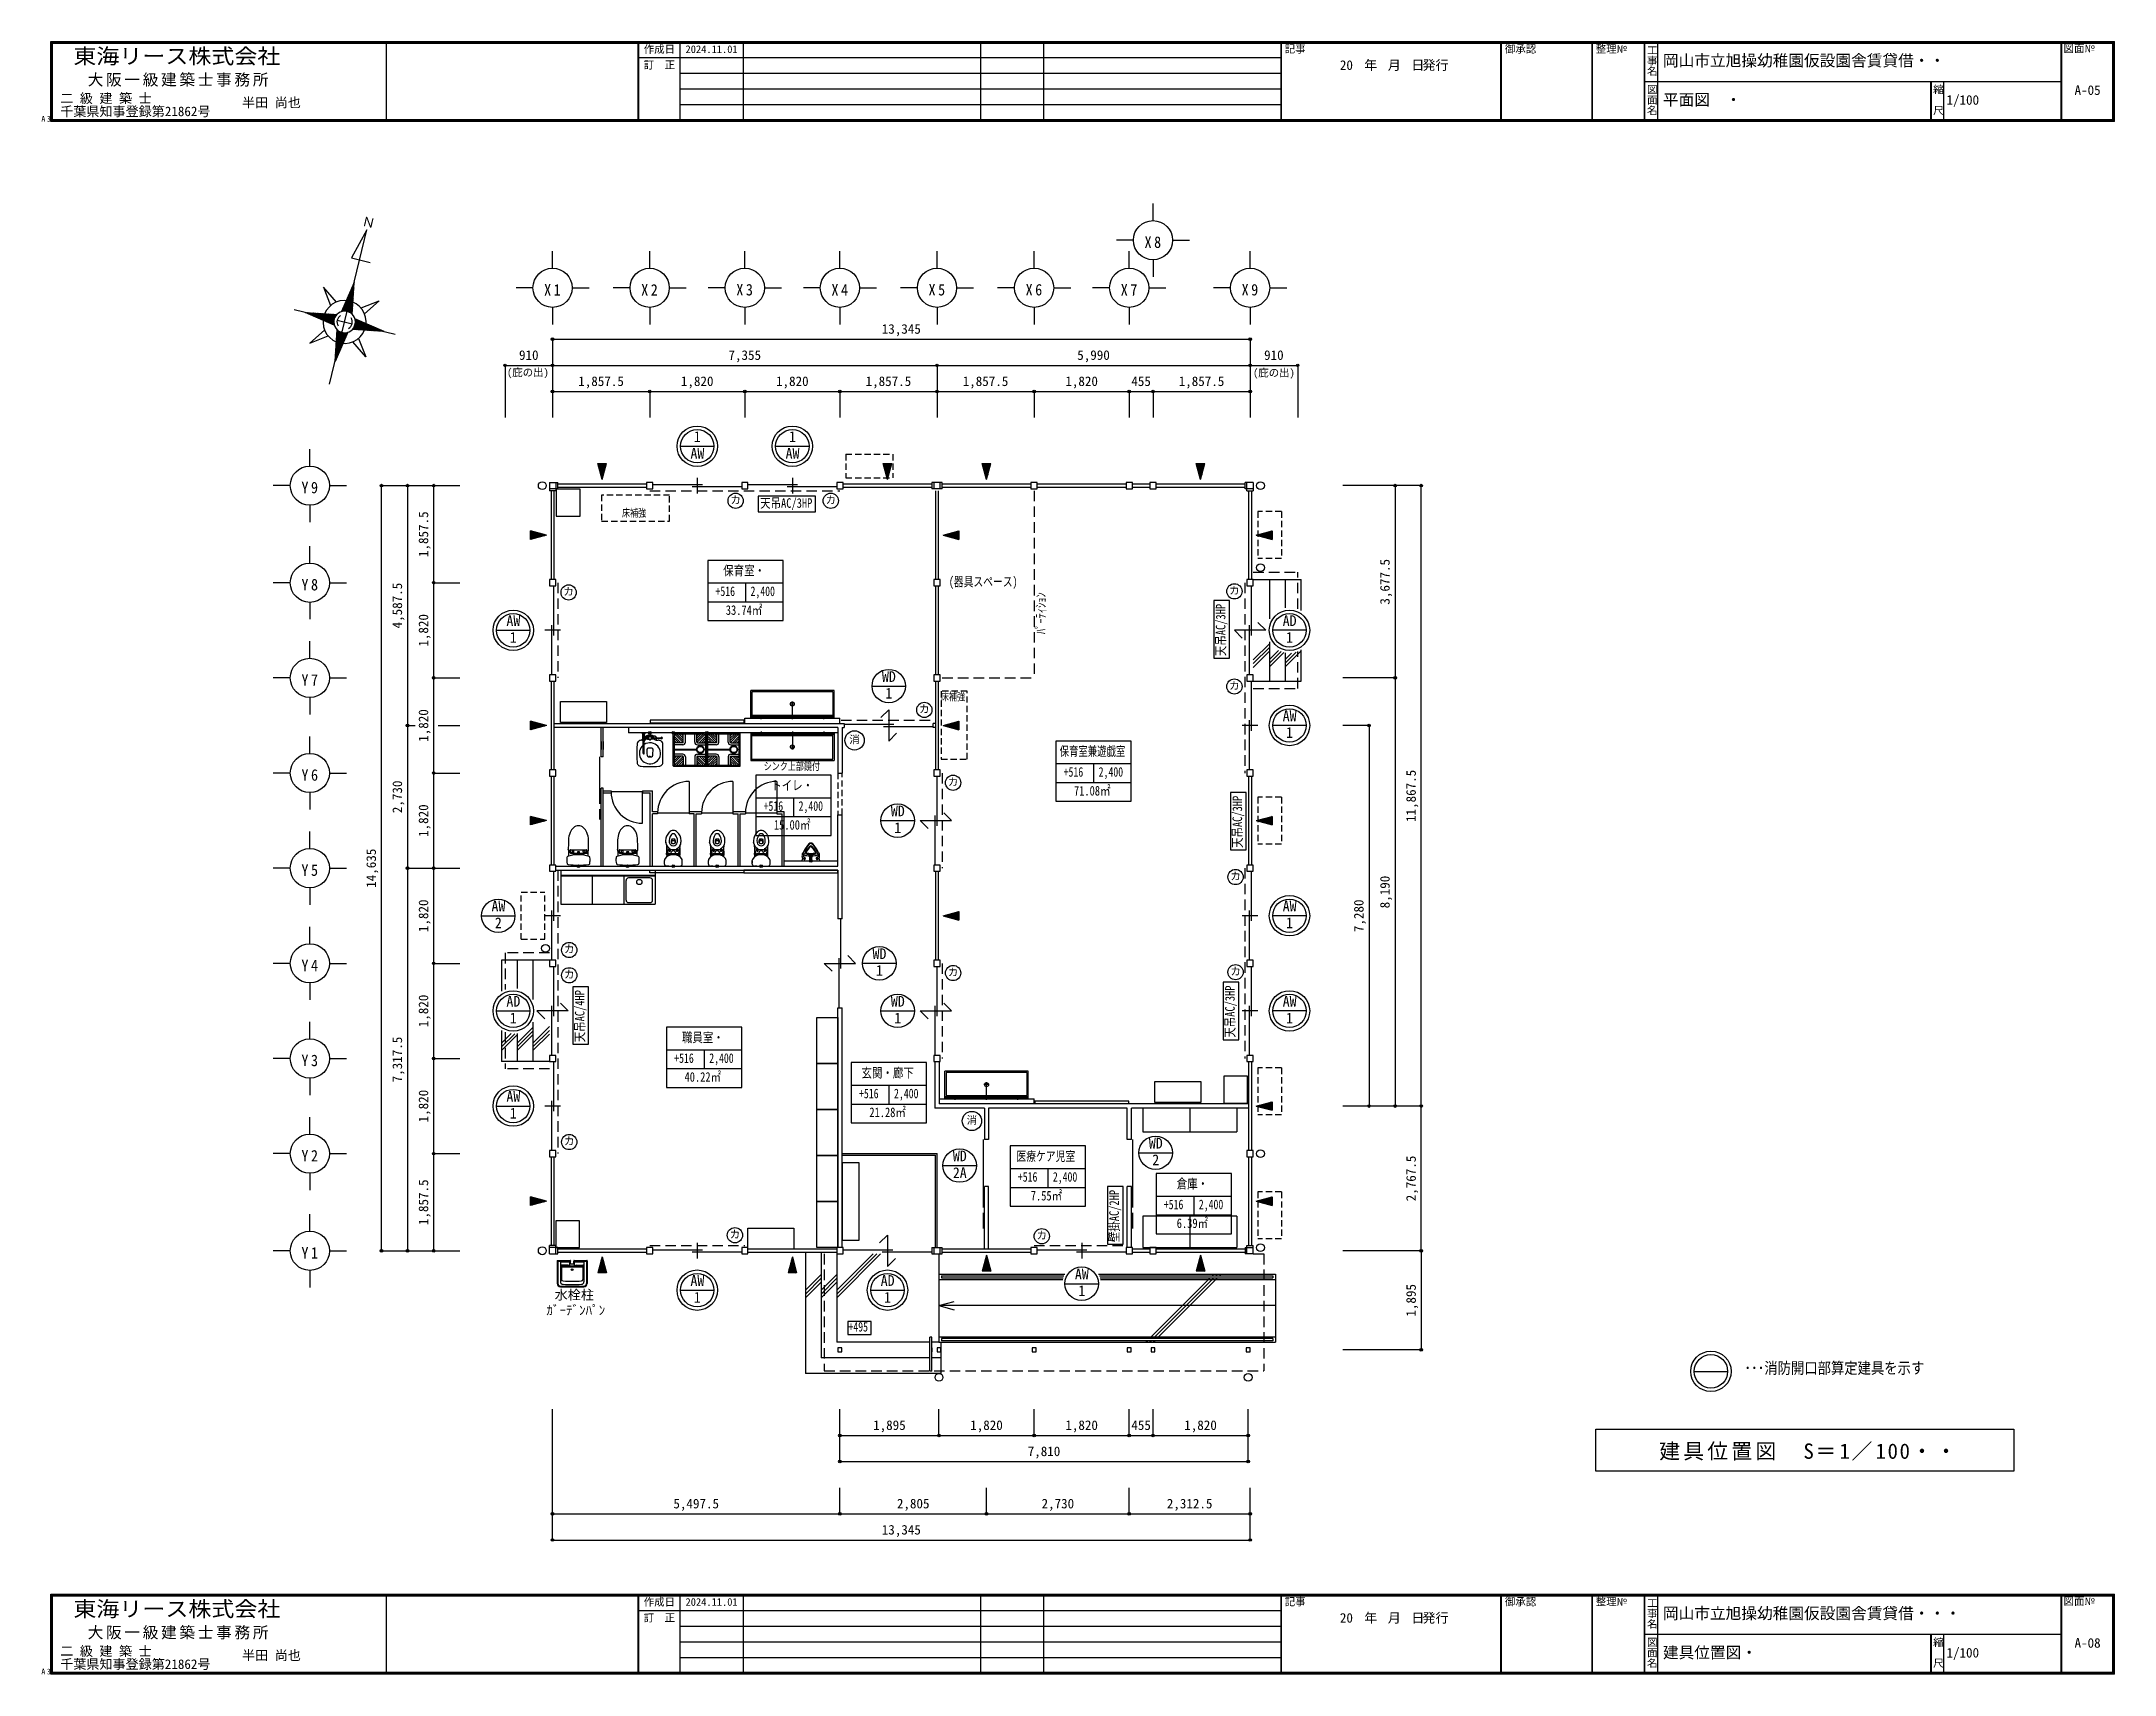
# Model space of a CAD drawing. Units: millimetres at full size, sheet at 1:100. Extents: x -40222 to 41440, y -29146 to 30741.
# Drawn here: x -40222 to -560, y -29146 to 2090 of the extents above; entities that cross this region are included whole.
import ezdxf
from ezdxf.enums import TextEntityAlignment as Align

# ---------------------------------------------------------------- set-up
doc = ezdxf.new("R2010")
doc.units = ezdxf.units.MM
doc.header["$LTSCALE"] = 100
doc.header["$PDMODE"] = 32
doc.header["$PDSIZE"] = 50
for name, pattern in [('CHAIN1', [8, 5, -1, 1, -1]), ('DASHED1', [1.8, 1.2, -0.6]), ('DASHED2', [3, 2, -1]), ('DASHED3', [4, 3, -1])]:
    doc.linetypes.add(name, pattern=pattern)
for name, color, linetype in [('0-1', 3, 'Continuous'), ('1-0', 7, 'Continuous'), ('1-1', 2, 'Continuous'), ('1-2', 7, 'Continuous'), ('1-3', 7, 'Continuous'), ('1-4', 4, 'Continuous'), ('1-5', 7, 'Continuous'), ('1-6', 4, 'Continuous'), ('1-7', 3, 'DASHED2'), ('1-8', 7, 'Continuous'), ('1-9', 7, 'Continuous'), ('1-A', 4, 'Continuous'), ('1-B', 7, 'Continuous'), ('1-C', 4, 'Continuous'), ('D-0', 4, 'Continuous')]:
    doc.layers.add(name, color=color, linetype=linetype)
doc.styles.add('@ＭＳ ゴシック', font='')
doc.styles.add('ＭＳ ゴシック', font='')
doc.styles.get('@ＭＳ ゴシック').set_extended_font_data('@MS Gothic')
doc.styles.get('ＭＳ ゴシック').set_extended_font_data('MS Gothic')

msp = doc.modelspace()

# ---------------------------------------------------------------- texts
at = {"layer": '0-1', "color": 7, "style": 'ＭＳ ゴシック', "width": 1.1}
for p in [(-39612.5, 1575), (-39612.5, -28125)]:
    msp.add_text('東海リース株式会社', height=293.3, dxfattribs=at).set_placement(p, align=Align.BOTTOM_LEFT)
at = {"layer": '0-1', "color": 4, "style": 'ＭＳ ゴシック'}
for s, height, p in [('作成日', 146.6, (-28700, 1825)), ('2024.11.01', 146.6, (-27900, 1825)), ('記事', 146.6, (-16436.5, 1830.4)), ('御承認', 146.6, (-12224, 1829.4)), ('整理№', 146.6, (-10486.4, 1830.4)), ('図面№', 146.6, (-1535.5, 1840.4)), ('訂\u3000正', 146.6, (-28700, 1525)), ('20', 183.3, (-15380.6, 1491.7)), ('年', 183.3, (-14914.1, 1491.7)), ('月', 183.3, (-14464.1, 1491.7)), ('日', 183.3, (-14014.1, 1491.7)), ('発行', 183.3, (-13801.6, 1491.7)), ('千葉県知事登録第21862号', 183.3, (-39862.5, 606.5)), ('二 級 建 築 士', 183.3, (-39862.5, 856.5)), ('半田 尚也', 183.3, (-36384.7, 775)), ('作成日', 146.6, (-28700, -27875)), ('2024.11.01', 146.6, (-27900, -27875)), ('記事', 146.6, (-16436.5, -27869.6)), ('御承認', 146.6, (-12224, -27870.6)), ('整理№', 146.6, (-10486.4, -27869.6)), ('図面№', 146.6, (-1535.5, -27859.6)), ('訂\u3000正', 146.6, (-28700, -28175)), ('20', 183.3, (-15380.6, -28208.3)), ('年', 183.3, (-14914.1, -28208.3)), ('月', 183.3, (-14464.1, -28208.3)), ('日', 183.3, (-14014.1, -28208.3)), ('発行', 183.3, (-13801.6, -28208.3)), ('千葉県知事登録第21862号', 183.3, (-39862.5, -29093.5)), ('二 級 建 築 士', 183.3, (-39862.5, -28843.5)), ('半田 尚也', 183.3, (-36384.7, -28925))]:
    msp.add_text(s, height=height, dxfattribs=at).set_placement(p, align=Align.BOTTOM_LEFT)
at = {"layer": '0-1', "color": 4, "style": '@ＭＳ ゴシック'}
for s, p in [('工事名', (-9525, 2025)), ('図面名', (-9525, 1275)), ('縮\u3000尺', (-4050, 1275)), ('工事名', (-9525, -27675)), ('図面名', (-9525, -28425)), ('縮\u3000尺', (-4050, -28425))]:
    msp.add_text(s, height=146.6, rotation=270, dxfattribs=at).set_placement(p, align=Align.BOTTOM_LEFT)
at = {"layer": '0-1', "color": 7, "style": 'ＭＳ ゴシック'}
for s, height, p in [('岡山市立旭操幼稚園仮設園舎賃貸借・・', 219.9, (-9200, 1550)), ('A-05', 183.3, (-1325, 1012.5)), ('平面図\u3000・', 219.9, (-9200, 800)), ('1/100', 183.3, (-3775, 825)), ('岡山市立旭操幼稚園仮設園舎賃貸借・・・', 219.9, (-9200, -28150)), ('A-08', 183.3, (-1325, -28687.5)), ('建具位置図・', 219.9, (-9200, -28900)), ('1/100', 183.3, (-3775, -28875))]:
    msp.add_text(s, height=height, dxfattribs=at).set_placement(p, align=Align.BOTTOM_LEFT)
at = {"layer": '0-1', "color": 7, "attachment_point": 7, "style": 'ＭＳ ゴシック'}
for s, insert, char_height in [('\\T1.17;大阪一級建築士事務所', (-39337.5, 1225), 219.9), ('\\T1.36;\\W0.9;A3', (-40225.2, 554.3), 110), ('\\T1.17;大阪一級建築士事務所', (-39337.5, -28475), 219.9), ('\\T1.36;\\W0.9;A3', (-40225.2, -29145.7), 110)]:
    msp.add_mtext(s, dxfattribs=dict(at, insert=insert, char_height=char_height))
at = {"layer": '1-2', "color": 4, "style": 'ＭＳ ゴシック', "width": 0.95}
for s, p in [('1', (-27740.8, -5631.9)), ('1', (-25920.8, -5631.9)), ('AW', (-27805.8, -5951.9)), ('AW', (-25985.8, -5951.9)), ('AW', (-31326.7, -9152.7)), ('AD', (-16475, -9152.7)), ('1', (-31261.7, -9472.7)), ('1', (-16410, -9472.7)), ('WD', (-24142.1, -10222.7)), ('1', (-24077.1, -10539.4)), ('AW', (-16475, -10972.7)), ('1', (-16410, -11292.7)), ('WD', (-23971.7, -12792.7)), ('1', (-23906.7, -13112.7)), ('AW', (-31612.6, -14612.7)), ('2', (-31547.6, -14932.7)), ('AW', (-16475, -14612.7)), ('1', (-16410, -14932.7)), ('WD', (-24322.5, -15522.7)), ('1', (-24257.5, -15842.7)), ('AD', (-31326.7, -16432.7)), ('WD', (-23971.7, -16432.7)), ('AW', (-16475, -16432.7)), ('1', (-31261.7, -16752.7)), ('1', (-23906.7, -16752.7)), ('1', (-16410, -16752.7)), ('AW', (-31326.7, -18252.7)), ('1', (-31261.7, -18572.7)), ('WD', (-19035.9, -19146)), ('WD', (-22785.5, -19391.4)), ('2', (-18970.9, -19466)), ('2A', (-22785.5, -19711.4)), ('AW', (-20450.8, -21650.2)), ('AW', (-27805.8, -21773.6)), ('AD', (-24165.8, -21773.6)), ('1', (-20385.8, -21970.2)), ('1', (-27740.8, -22093.6)), ('1', (-24100.8, -22093.6))]:
    msp.add_text(s, height=205.3, dxfattribs=at).set_placement(p, align=Align.BOTTOM_LEFT)
at = {"layer": '1-5', "style": 'ＭＳ ゴシック', "width": 0.75}
for s, height, p in [('床補強', 146.6, (-29115.3, -7045.2)), ('(器具スペース)', 183.3, (-22860.5, -8387.2)), ('床補強', 146.6, (-23013.8, -10558.6)), ('シンク上部鏡付', 146.6, (-26405, -11889.7))]:
    msp.add_text(s, height=height, dxfattribs=at).set_placement(p, align=Align.BOTTOM_LEFT)
at = {"layer": '1-5', "style": 'ＭＳ ゴシック', "width": 0.8}
msp.add_text('ﾊﾟｰﾃｨｼｮﾝ', height=183.3, rotation=90, dxfattribs=at).set_placement((-20957, -9245.9), align=Align.BOTTOM_LEFT)
at = {"layer": '1-5', "style": 'ＭＳ ゴシック'}
for s, p in [('水栓柱', (-30403, -22028.5)), ('ｶﾞｰﾃﾞﾝﾊﾟﾝ', (-30562.1, -22323.5))]:
    msp.add_text(s, height=183.3, dxfattribs=at).set_placement(p, align=Align.BOTTOM_LEFT)
at = {"layer": '1-8', "color": 4, "style": 'ＭＳ ゴシック'}
for s, p in [('13,345', (-24145.9, -3555.2)), ('910', (-31085.9, -4055.2)), ('7,355', (-27078.4, -4055.2)), ('5,990', (-20405.9, -4055.2)), ('910', (-16830.9, -4055.2)), ('1,857.5', (-29952.1, -4555.2)), ('1,820', (-27988.4, -4555.2)), ('1,820', (-26168.4, -4555.2)), ('1,857.5', (-24454.6, -4555.2)), ('1,857.5', (-22597.1, -4555.2)), ('1,820', (-20633.4, -4555.2)), ('455', (-19370.9, -4555.2)), ('1,857.5', (-18464.6, -4555.2)), ('1,895', (-24310.9, -24522.7)), ('1,820', (-22453.4, -24522.7)), ('1,820', (-20633.4, -24522.7)), ('455', (-19370.9, -24522.7)), ('1,820', (-18358.4, -24522.7)), ('7,810', (-21353.4, -25022.7)), ('5,497.5', (-28132.1, -26022.7)), ('2,805', (-23855.9, -26022.7)), ('2,730', (-21088.4, -26022.7)), ('2,312.5', (-18692.1, -26022.7)), ('13,345', (-24145.9, -26522.7))]:
    msp.add_text(s, height=183.3, dxfattribs=at).set_placement(p, align=Align.BOTTOM_LEFT)
at = {"layer": '1-8', "style": 'ＭＳ ゴシック'}
for p in [(-31315.2, -4357.2), (-17042.2, -4363.7)]:
    msp.add_text('(庇の出)', height=146.6, dxfattribs=at).set_placement(p, align=Align.BOTTOM_LEFT)
at = {"layer": '1-8', "color": 4, "style": 'ＭＳ ゴシック'}
for s, p in [('1,857.5', (-32768.4, -7771.5)), ('3,677.5', (-14373.4, -8681.5)), ('4,587.5', (-33268.4, -9136.5)), ('1,820', (-32768.4, -9485.2)), ('1,820', (-32768.4, -11305.2)), ('11,867.5', (-13873.4, -12839)), ('2,730', (-33268.4, -12670.2)), ('1,820', (-32768.4, -13125.2)), ('14,635', (-33768.4, -14097.7)), ('8,190', (-14373.4, -14490.2)), ('1,820', (-32768.4, -14945.2)), ('7,280', (-14873.4, -14945.2)), ('1,820', (-32768.4, -16765.2)), ('7,317.5', (-33268.4, -17819)), ('1,820', (-32768.4, -18585.2)), ('2,767.5', (-13873.4, -20094)), ('1,857.5', (-32768.4, -20549)), ('1,895', (-13873.4, -22300.2))]:
    msp.add_text(s, height=183.3, rotation=90, dxfattribs=at).set_placement(p, align=Align.BOTTOM_LEFT)
at = {"layer": '1-8', "char_height": 219.9, "attachment_point": 7, "style": 'ＭＳ ゴシック'}
for s, insert in [('\\T1.36;\\W0.9;X8', (-19118.4, -1861.4)), ('\\T1.36;\\W0.9;X1', (-30605.9, -2771.4)), ('\\T1.36;\\W0.9;X2', (-28748.4, -2771.4)), ('\\T1.36;\\W0.9;X3', (-26928.4, -2771.4)), ('\\T1.36;\\W0.9;X4', (-25108.4, -2771.4)), ('\\T1.36;\\W0.9;X5', (-23250.9, -2771.4)), ('\\T1.36;\\W0.9;X6', (-21393.4, -2771.4)), ('\\T1.36;\\W0.9;X7', (-19573.4, -2771.4)), ('\\T1.36;\\W0.9;X9', (-17260.9, -2771.4)), ('\\T1.36;\\W0.9;Y9', (-35248.8, -6555.2)), ('\\T1.36;\\W0.9;Y8', (-35248.8, -8412.7)), ('\\T1.36;\\W0.9;Y7', (-35248.8, -10232.7)), ('\\T1.36;\\W0.9;Y6', (-35248.8, -12052.7)), ('\\T1.36;\\W0.9;Y5', (-35248.8, -13872.7)), ('\\T1.36;\\W0.9;Y4', (-35248.8, -15692.7)), ('\\T1.36;\\W0.9;Y3', (-35248.8, -17512.7)), ('\\T1.36;\\W0.9;Y2', (-35248.8, -19332.7)), ('\\T1.36;\\W0.9;Y1', (-35248.8, -21190.2))]:
    msp.add_mtext(s, dxfattribs=dict(at, insert=insert))
at = {"layer": '1-9', "style": 'ＭＳ ゴシック'}
for s, height, width, p in [('保育室・', 183.3, 0.8, (-27179.4, -8176.1)), ('+516', 183.3, 0.75, (-27326.9, -8572.1)), ('33.74㎡', 183.3, 0.8, (-27129.4, -8932.1)), ('2,400', 183.3, 0.75, (-26656.9, -8572.1)), ('保育室兼遊戯室', 183.3, 0.7, (-20743.4, -11631.7)), ('+516', 183.3, 0.75, (-20665.9, -12027.7)), ('2,400', 183.3, 0.75, (-19995.9, -12027.7)), ('トイレ・', 183.3, 0.8, (-26259.2, -12284.1)), ('71.08㎡', 183.3, 0.8, (-20468.4, -12387.7)), ('+516', 183.3, 0.75, (-26406.7, -12680.1)), ('2,400', 183.3, 0.75, (-25736.7, -12680.1)), ('15.00㎡', 183.3, 0.8, (-26209.2, -13040.1)), ('職員室・', 183.3, 0.8, (-27969, -17106.1)), ('+516', 183.3, 0.75, (-28116.5, -17502.1)), ('2,400', 183.3, 0.75, (-27446.5, -17502.1)), ('40.22㎡', 183.3, 0.8, (-27919, -17862.1)), ('玄関・廊下', 183.3, 0.8, (-24533.3, -17782.3)), ('+516', 183.3, 0.75, (-24580.8, -18178.3)), ('2,400', 183.3, 0.75, (-23910.8, -18178.3)), ('21.28㎡', 183.3, 0.8, (-24383.3, -18538.3)), ('医療ケア児室', 183.3, 0.75, (-21569.6, -19377.2)), ('+516', 183.3, 0.75, (-21542.1, -19773.2)), ('2,400', 183.3, 0.75, (-20872.1, -19773.2)), ('倉庫・', 183.3, 0.8, (-18502.1, -19904.1)), ('7.55㎡', 183.3, 0.8, (-21294.6, -20133.2)), ('+516', 183.3, 0.75, (-18749.6, -20300.1)), ('2,400', 183.3, 0.75, (-18079.6, -20300.1)), ('6.39㎡', 183.3, 0.8, (-18502.1, -20660.1)), ('+495', 183.3, 0.75, (-24783.4, -22640.2)), ('･･･消防開口部算定建具を示す', 219.9, 0.85, (-7642.9, -23458.9))]:
    msp.add_text(s, height=height, dxfattribs=dict(at, width=width)).set_placement(p, align=Align.BOTTOM_LEFT)
at = {"layer": '1-9', "insert": (-9272.1, -25054), "char_height": 293.3, "attachment_point": 7, "style": 'ＭＳ ゴシック'}
msp.add_mtext('\\T1.15;建具位置図\u3000S＝1／100・・', dxfattribs=at)
at = {"layer": '1-A', "color": 7, "style": 'ＭＳ ゴシック'}
for p in [(-27041.4, -6795.1), (-25221.4, -6795.1), (-17499.1, -8527.7), (-30236.4, -8547.8), (-17499.1, -10347.7), (-23431.3, -10795.8), (-22881.4, -12187.8), (-17476.4, -13991.8), (-30225, -15387.6), (-30225, -15871.9), (-22881.4, -15827.8), (-17476.4, -15811.8), (-30225, -19060.2), (-27054.3, -20843.3), (-21184.5, -20862)]:
    msp.add_text('カ', height=146.6, dxfattribs=at).set_placement(p, align=Align.BOTTOM_LEFT)
at = {"layer": '1-B', "style": 'ＭＳ ゴシック'}
for p in [(-24766.2, -11378.2), (-22520.5, -18658.2)]:
    msp.add_text('消', height=146.6, dxfattribs=at).set_placement(p, align=Align.BOTTOM_LEFT)
at = {"layer": '1-C', "color": 7, "style": 'ＭＳ ゴシック', "width": 0.8}
msp.add_text('天吊AC/3HP', height=183.3, dxfattribs=at).set_placement((-26472.7, -6884.8), align=Align.BOTTOM_LEFT)
for s, p in [('天吊AC/3HP', (-17515.9, -9666.6)), ('天吊AC/3HP', (-17196.5, -13336.1)), ('天吊AC/4HP', (-29778.4, -17052.6)), ('天吊AC/3HP', (-17338.1, -16965.2)), ('壁掛AC/2HP', (-19554.3, -20875.2))]:
    msp.add_text(s, height=183.3, rotation=90, dxfattribs=at).set_placement(p, align=Align.BOTTOM_LEFT)
at = {"layer": 'D-0', "color": 2, "style": 'ＭＳ ゴシック'}
msp.add_text('Ｎ', height=183.3, rotation=346.422, dxfattribs=at).set_placement((-34118.2, -1481.6), align=Align.BOTTOM_LEFT)

# ---------------------------------------------------------------- linework, layer by layer
at = {"layer": '0-1', "color": 7}
for p, q in [((-40040, 560), (-40040, 2090)), ((-40040, 2090), (-560, 2090)), ((-40010, 590), (-40010, 2060)), ((-40010, 2060), (-590, 2060)), ((-33625, 2070), (-33625, 580)), ((-590, 590), (-590, 2060)), ((-560, 560), (-560, 2090)), ((-560, 560), (-40040, 560)), ((-590, 590), (-40010, 590)), ((-40040, -29140), (-40040, -27610)), ((-40040, -27610), (-560, -27610)), ((-40010, -29110), (-40010, -27640)), ((-40010, -27640), (-590, -27640)), ((-33625, -27630), (-33625, -29120)), ((-590, -29110), (-590, -27640)), ((-560, -29140), (-560, -27610)), ((-560, -29140), (-40040, -29140)), ((-590, -29110), (-40010, -29110))]:
    msp.add_line(p, q, dxfattribs=at)
at = {"layer": '0-1'}
for p, q in [((-40030, 570), (-40030, 2080)), ((-40030, 2080), (-570, 2080)), ((-40020, 580), (-40020, 2070)), ((-28805, 2070), (-40020, 2070)), ((-28805, 580), (-28805, 2070)), ((-28795, 580), (-28795, 2070)), ((-28795, 2070), (-16505, 2070)), ((-28000, 580), (-28000, 2070)), ((-26800, 2070), (-26800, 580)), ((-22250, 580), (-22250, 2070)), ((-21050, 2070), (-21050, 580)), ((-16505, 580), (-16505, 2070)), ((-16495, 580), (-16495, 2070)), ((-16495, 2070), (-12305, 2070)), ((-12305, 2070), (-12305, 580)), ((-12295, 2070), (-10555, 2070)), ((-12295, 2070), (-12295, 580)), ((-10555, 580), (-10555, 2070)), ((-10545, 580), (-10545, 2070)), ((-10545, 2070), (-9555, 2070)), ((-9555, 580), (-9555, 2070)), ((-9545, 580), (-9545, 2070)), ((-9545, 2070), (-1580, 2070)), ((-1580, 580), (-1580, 2070)), ((-1570, 580), (-1570, 2070)), ((-1570, 2070), (-580, 2070)), ((-580, 580), (-580, 2070)), ((-570, 570), (-570, 2080)), ((-16505, 1775), (-28795, 1775)), ((-16505, 1475), (-28000, 1475)), ((-9545, 1325), (-1580, 1325)), ((-4080, 1325), (-4080, 580)), ((-4070, 1325), (-4070, 580)), ((-16505, 1175), (-28000, 1175)), ((-16505, 875), (-28000, 875)), ((-570, 570), (-40030, 570)), ((-40020, 580), (-28805, 580)), ((-28795, 580), (-16505, 580)), ((-16495, 580), (-12305, 580)), ((-12295, 580), (-10555, 580)), ((-10545, 580), (-9555, 580)), ((-9545, 580), (-4080, 580)), ((-4070, 580), (-1580, 580)), ((-1570, 580), (-580, 580)), ((-40030, -29130), (-40030, -27620)), ((-40030, -27620), (-570, -27620)), ((-40020, -29120), (-40020, -27630)), ((-28805, -27630), (-40020, -27630)), ((-28805, -29120), (-28805, -27630)), ((-28795, -29120), (-28795, -27630)), ((-28795, -27630), (-16505, -27630)), ((-28000, -29120), (-28000, -27630)), ((-26800, -27630), (-26800, -29120)), ((-22250, -29120), (-22250, -27630)), ((-21050, -27630), (-21050, -29120)), ((-16505, -29120), (-16505, -27630)), ((-16495, -29120), (-16495, -27630)), ((-16495, -27630), (-12305, -27630)), ((-12305, -27630), (-12305, -29120)), ((-12295, -27630), (-10555, -27630)), ((-12295, -27630), (-12295, -29120)), ((-10555, -29120), (-10555, -27630)), ((-10545, -29120), (-10545, -27630)), ((-10545, -27630), (-9555, -27630)), ((-9555, -29120), (-9555, -27630)), ((-9545, -29120), (-9545, -27630)), ((-9545, -27630), (-1580, -27630)), ((-1580, -29120), (-1580, -27630)), ((-1570, -29120), (-1570, -27630)), ((-1570, -27630), (-580, -27630)), ((-580, -29120), (-580, -27630)), ((-570, -29130), (-570, -27620)), ((-16505, -27925), (-28795, -27925)), ((-16505, -28225), (-28000, -28225)), ((-16505, -28525), (-28000, -28525)), ((-9545, -28375), (-1580, -28375)), ((-4080, -28375), (-4080, -29120)), ((-4070, -28375), (-4070, -29120)), ((-16505, -28825), (-28000, -28825)), ((-570, -29130), (-40030, -29130)), ((-40020, -29120), (-28805, -29120)), ((-28795, -29120), (-16505, -29120)), ((-16495, -29120), (-12305, -29120)), ((-12295, -29120), (-10555, -29120)), ((-10545, -29120), (-9555, -29120)), ((-9545, -29120), (-4080, -29120)), ((-4070, -29120), (-1580, -29120)), ((-1570, -29120), (-580, -29120))]:
    msp.add_line(p, q, dxfattribs=at)
at = {"layer": '0-1', "color": 4}
for p, q in [((-9300, 590), (-9300, 2060)), ((-3825, 590), (-3825, 1325)), ((-9300, -29110), (-9300, -27640)), ((-3825, -29110), (-3825, -28375))]:
    msp.add_line(p, q, dxfattribs=at)
at = {"layer": '1-0'}
for p, q in [((-16025, -16452.7), (-16665, -16452.7)), ((-23188.4, -22897.7), (-23188.4, -22972.7))]:
    msp.add_line(p, q, dxfattribs=at)
at = {"layer": '1-1'}
for p, q in [((-30503.4, -6345.2), (-30345.9, -6345.2)), ((-30503.4, -6345.2), (-30503.4, -6502.7)), ((-30345.9, -6465.2), (-30345.9, -6345.2)), ((-22990.9, -6345.2), (-23185.9, -6345.2)), ((-23185.9, -6345.2), (-23185.9, -6465.2)), ((-23148.4, -6345.2), (-23148.4, -6465.2)), ((-23028.4, -6465.2), (-23028.4, -6345.2)), ((-22990.9, -6465.2), (-22990.9, -6345.2)), ((-17038.4, -6345.2), (-17195.9, -6345.2)), ((-17195.9, -6465.2), (-17195.9, -6345.2)), ((-17158.4, -6502.7), (-17158.4, -6345.2)), ((-17038.4, -6345.2), (-17038.4, -6502.7)), ((-30345.9, -6465.2), (-30503.4, -6465.2)), ((-30383.4, -6502.7), (-30503.4, -6502.7)), ((-22990.9, -6465.2), (-23185.9, -6465.2)), ((-17158.4, -6502.7), (-17038.4, -6502.7)), ((-30503.4, -21100.2), (-30503.4, -20942.7)), ((-30383.4, -20942.7), (-30503.4, -20942.7)), ((-30345.9, -20980.2), (-30503.4, -20980.2)), ((-23185.9, -20980.2), (-22990.9, -20980.2)), ((-23148.4, -20980.2), (-23148.4, -21100.2)), ((-23028.4, -21100.2), (-23028.4, -20980.2)), ((-22990.9, -21100.2), (-22990.9, -20980.2)), ((-17195.9, -20980.2), (-17195.9, -21100.2)), ((-17195.9, -20980.2), (-17038.4, -20980.2)), ((-17158.4, -20942.7), (-17038.4, -20942.7)), ((-17038.4, -21100.2), (-17038.4, -20942.7)), ((-17038.4, -21100.2), (-17195.9, -21100.2))]:
    msp.add_line(p, q, dxfattribs=at)
for points in [[(-30383.4, -6345.2), (-30383.4, -6465.2), (-30383.4, -6502.7)], [(-17038.4, -6465.2), (-17158.4, -6465.2), (-17195.9, -6465.2)], [(-30503.4, -21100.2), (-30345.9, -21100.2), (-30345.9, -20980.2)], [(-30383.4, -21100.2), (-30383.4, -20980.2), (-30383.4, -20942.7)], [(-23185.9, -20980.2), (-23185.9, -21100.2), (-22990.9, -21100.2)], [(-17158.4, -21100.2), (-17158.4, -20980.2), (-17158.4, -20942.7)]]:
    msp.add_lwpolyline(points, dxfattribs=at)
for points in [[(-28645.9, -6465.2), (-28525.9, -6465.2), (-28525.9, -6345.2), (-28645.9, -6345.2)], [(-26825.9, -6465.2), (-26705.9, -6465.2), (-26705.9, -6345.2), (-26825.9, -6345.2)], [(-25005.9, -6465.2), (-24885.9, -6465.2), (-24885.9, -6345.2), (-25005.9, -6345.2)], [(-21290.9, -6465.2), (-21170.9, -6465.2), (-21170.9, -6345.2), (-21290.9, -6345.2)], [(-19470.9, -6465.2), (-19350.9, -6465.2), (-19350.9, -6345.2), (-19470.9, -6345.2)], [(-19015.9, -6465.2), (-18895.9, -6465.2), (-18895.9, -6345.2), (-19015.9, -6345.2)], [(-30503.4, -8322.7), (-30383.4, -8322.7), (-30383.4, -8202.7), (-30503.4, -8202.7)], [(-23148.4, -8322.7), (-23028.4, -8322.7), (-23028.4, -8202.7), (-23148.4, -8202.7)], [(-17158.4, -8322.7), (-17038.4, -8322.7), (-17038.4, -8202.7), (-17158.4, -8202.7)], [(-30503.4, -10142.7), (-30383.4, -10142.7), (-30383.4, -10022.7), (-30503.4, -10022.7)], [(-23148.4, -10142.7), (-23028.4, -10142.7), (-23028.4, -10022.7), (-23148.4, -10022.7)], [(-17158.4, -10142.7), (-17038.4, -10142.7), (-17038.4, -10022.7), (-17158.4, -10022.7)], [(-30503.4, -11962.7), (-30383.4, -11962.7), (-30383.4, -11842.7), (-30503.4, -11842.7)], [(-23148.4, -11962.7), (-23028.4, -11962.7), (-23028.4, -11842.7), (-23148.4, -11842.7)], [(-17158.4, -11962.7), (-17038.4, -11962.7), (-17038.4, -11842.7), (-17158.4, -11842.7)], [(-30503.4, -13782.7), (-30383.4, -13782.7), (-30383.4, -13662.7), (-30503.4, -13662.7)], [(-23148.4, -13782.7), (-23028.4, -13782.7), (-23028.4, -13662.7), (-23148.4, -13662.7)], [(-17158.4, -13782.7), (-17038.4, -13782.7), (-17038.4, -13662.7), (-17158.4, -13662.7)], [(-30503.4, -15602.7), (-30383.4, -15602.7), (-30383.4, -15482.7), (-30503.4, -15482.7)], [(-23148.4, -15602.7), (-23028.4, -15602.7), (-23028.4, -15482.7), (-23148.4, -15482.7)], [(-17158.4, -15602.7), (-17038.4, -15602.7), (-17038.4, -15482.7), (-17158.4, -15482.7)], [(-30503.4, -17422.7), (-30383.4, -17422.7), (-30383.4, -17302.7), (-30503.4, -17302.7)], [(-23148.4, -17422.7), (-23028.4, -17422.7), (-23028.4, -17302.7), (-23148.4, -17302.7)], [(-17158.4, -17422.7), (-17038.4, -17422.7), (-17038.4, -17302.7), (-17158.4, -17302.7)], [(-30503.4, -19242.7), (-30383.4, -19242.7), (-30383.4, -19122.7), (-30503.4, -19122.7)], [(-17158.4, -19242.7), (-17038.4, -19242.7), (-17038.4, -19122.7), (-17158.4, -19122.7)], [(-28645.9, -21100.2), (-28525.9, -21100.2), (-28525.9, -20980.2), (-28645.9, -20980.2)], [(-26825.9, -21100.2), (-26705.9, -21100.2), (-26705.9, -20980.2), (-26825.9, -20980.2)], [(-25005.9, -21100.2), (-24885.9, -21100.2), (-24885.9, -20980.2), (-25005.9, -20980.2)], [(-21290.9, -21100.2), (-21170.9, -21100.2), (-21170.9, -20980.2), (-21290.9, -20980.2)], [(-19470.9, -21100.2), (-19350.9, -21100.2), (-19350.9, -20980.2), (-19470.9, -20980.2)], [(-19015.9, -21100.2), (-18895.9, -21100.2), (-18895.9, -20980.2), (-19015.9, -20980.2)], [(-24983.4, -22972.7), (-24908.4, -22972.7), (-24908.4, -22897.7), (-24983.4, -22897.7)], [(-23088.4, -22972.7), (-23013.4, -22972.7), (-23013.4, -22897.7), (-23088.4, -22897.7)], [(-21268.4, -22972.7), (-21193.4, -22972.7), (-21193.4, -22897.7), (-21268.4, -22897.7)], [(-19448.4, -22972.7), (-19373.4, -22972.7), (-19373.4, -22897.7), (-19448.4, -22897.7)], [(-18993.4, -22972.7), (-18918.4, -22972.7), (-18918.4, -22897.7), (-18993.4, -22897.7)], [(-17173.4, -22972.7), (-17098.4, -22972.7), (-17098.4, -22897.7), (-17173.4, -22897.7)]]:
    msp.add_lwpolyline(points, close=True, dxfattribs=at)
at = {"layer": '1-2'}
for p, q in [((-27995.8, -5651.9), (-27355.8, -5651.9)), ((-26175.8, -5651.9), (-25535.8, -5651.9)), ((-27675.8, -6255.2), (-27675.8, -6555.2)), ((-25855.8, -6255.2), (-25855.8, -6555.2)), ((-30473.4, -6502.7), (-30473.4, -8202.7)), ((-30413.4, -8202.7), (-30413.4, -6502.7)), ((-28645.9, -6375.2), (-30345.9, -6375.2)), ((-30345.9, -6435.2), (-28645.9, -6435.2)), ((-28525.9, -6385.2), (-27575.8, -6385.2)), ((-27775.9, -6425.2), (-26825.8, -6425.2)), ((-26705.9, -6385.2), (-25755.8, -6385.2)), ((-25955.9, -6425.2), (-25005.8, -6425.2)), ((-23185.9, -6375.2), (-24885.9, -6375.2)), ((-24885.9, -6435.2), (-23185.9, -6435.2)), ((-23118.3, -6502.7), (-23118.3, -8202.7)), ((-23058.3, -8202.7), (-23058.3, -6502.7)), ((-21290.9, -6375.2), (-22990.9, -6375.2)), ((-22990.9, -6435.2), (-21290.9, -6435.2)), ((-19470.9, -6375.2), (-21170.9, -6375.2)), ((-21170.9, -6435.2), (-19470.9, -6435.2)), ((-19015.9, -6375.2), (-19350.9, -6375.2)), ((-19350.9, -6435.2), (-19015.9, -6435.2)), ((-17195.9, -6375.2), (-18895.9, -6375.2)), ((-18895.9, -6435.2), (-17195.9, -6435.2)), ((-17128.3, -6502.7), (-17128.3, -8202.7)), ((-17068.3, -8202.7), (-17068.3, -6502.7)), ((-30423.4, -8322.7), (-30423.4, -9272.7)), ((-23118.3, -8322.7), (-23118.3, -10022.7)), ((-23058.3, -10022.7), (-23058.3, -8322.7)), ((-17078.4, -8322.7), (-17078.4, -9272.7)), ((-30463.4, -9072.7), (-30463.4, -10022.7)), ((-17118.4, -9072.7), (-17118.4, -10022.7)), ((-16798.4, -9172.7), (-16948.4, -9022.7)), ((-31516.7, -9172.7), (-30876.7, -9172.7)), ((-30293.4, -9172.7), (-30593.4, -9172.7)), ((-17398.4, -9172.7), (-17248.4, -9322.7)), ((-17248.4, -9172.7), (-17398.4, -9172.7)), ((-16948.4, -9172.7), (-17248.4, -9172.7)), ((-16798.4, -9172.7), (-16948.4, -9172.7)), ((-16025, -9172.7), (-16665, -9172.7)), ((-30473.4, -10142.7), (-30473.4, -11842.7)), ((-30413.4, -11842.7), (-30413.4, -10142.7)), ((-24332.1, -10239.4), (-23692.1, -10239.4)), ((-23118.3, -10142.7), (-23118.3, -11842.7)), ((-23058.3, -11842.7), (-23058.3, -10142.7)), ((-17078.4, -10142.7), (-17078.4, -11092.7)), ((-16948.4, -10992.7), (-17248.4, -10992.7)), ((-17118.4, -10892.7), (-17118.4, -11842.7)), ((-16025, -10992.7), (-16665, -10992.7)), ((-30473.4, -11962.7), (-30473.4, -13662.7)), ((-30413.4, -13662.7), (-30413.4, -11962.7)), ((-17128.3, -11962.7), (-17128.3, -13662.7)), ((-17068.3, -13662.7), (-17068.3, -11962.7)), ((-24161.7, -12812.7), (-23521.7, -12812.7)), ((-30423.4, -13782.7), (-30423.4, -14732.7)), ((-23118.3, -13782.7), (-23118.3, -15482.7)), ((-23058.3, -15482.7), (-23058.3, -13782.7)), ((-17078.4, -13782.7), (-17078.4, -14732.7)), ((-31802.6, -14632.7), (-31162.6, -14632.7)), ((-30293.4, -14632.7), (-30593.4, -14632.7)), ((-30463.4, -14532.7), (-30463.4, -15482.7)), ((-16948.4, -14632.7), (-17248.4, -14632.7)), ((-17118.4, -14532.7), (-17118.4, -15482.7)), ((-16025, -14632.7), (-16665, -14632.7)), ((-30423.4, -15602.7), (-30423.4, -16552.7)), ((-23872.5, -15542.7), (-24512.5, -15542.7)), ((-17078.4, -15602.7), (-17078.4, -16552.7)), ((-31516.7, -16452.7), (-30876.7, -16452.7)), ((-30743.4, -16452.7), (-30593.4, -16602.7)), ((-30593.4, -16452.7), (-30743.4, -16452.7)), ((-30293.4, -16452.7), (-30593.4, -16452.7)), ((-30463.4, -16352.7), (-30463.4, -17302.7)), ((-30143.4, -16452.7), (-30293.4, -16302.7)), ((-30143.4, -16452.7), (-30293.4, -16452.7)), ((-24161.7, -16452.7), (-23521.7, -16452.7)), ((-16948.4, -16452.7), (-17248.4, -16452.7)), ((-17118.4, -16352.7), (-17118.4, -17302.7)), ((-30423.4, -17422.7), (-30423.4, -18372.7)), ((-17128.3, -17422.7), (-17128.3, -19122.7)), ((-17068.3, -19122.7), (-17068.3, -17422.7)), ((-30463.4, -18172.7), (-30463.4, -19122.7)), ((-31516.7, -18272.7), (-30876.7, -18272.7)), ((-30293.4, -18272.7), (-30593.4, -18272.7)), ((-30473.4, -19242.7), (-30473.4, -20942.7)), ((-30413.4, -20942.7), (-30413.4, -19242.7)), ((-22975.5, -19411.4), (-22335.5, -19411.4)), ((-19225.9, -19166), (-18585.9, -19166)), ((-17128.3, -19242.7), (-17128.3, -20942.7)), ((-17068.3, -20942.7), (-17068.3, -19242.7)), ((-28645.9, -21010.2), (-30345.9, -21010.2)), ((-28525.9, -21020.2), (-27575.8, -21020.2)), ((-27675.8, -20890.2), (-27675.8, -21190.2)), ((-25005.9, -21010.2), (-26705.9, -21010.2)), ((-24885.8, -21020.2), (-23935.9, -21020.2)), ((-24035.9, -20740.2), (-24185.9, -20890.2)), ((-24035.9, -20740.2), (-24035.9, -20890.2)), ((-24035.8, -20890.2), (-24035.8, -21190.2)), ((-21290.9, -21010.2), (-22990.9, -21010.2)), ((-21170.9, -21020.2), (-20220.8, -21020.2)), ((-20320.8, -20890.2), (-20320.8, -21190.2)), ((-19015.9, -21010.2), (-19350.9, -21010.2)), ((-17195.9, -21010.2), (-18895.9, -21010.2)), ((-30345.9, -21070.2), (-28645.9, -21070.2)), ((-27775.9, -21060.2), (-26825.8, -21060.2)), ((-26705.9, -21070.2), (-25005.9, -21070.2)), ((-24135.9, -21060.2), (-23185.8, -21060.2)), ((-24035.9, -21340.2), (-23885.9, -21190.2)), ((-24035.8, -21190.2), (-24035.8, -21340.2)), ((-22990.9, -21070.2), (-21290.9, -21070.2)), ((-20420.9, -21060.2), (-19470.8, -21060.2)), ((-19350.9, -21070.2), (-19015.9, -21070.2)), ((-18895.9, -21070.2), (-17195.9, -21070.2)), ((-27995.8, -21793.6), (-27355.8, -21793.6)), ((-24355.8, -21793.6), (-23715.8, -21793.6)), ((-20640.8, -21670.2), (-20000.8, -21670.2))]:
    msp.add_line(p, q, dxfattribs=at)
for centre, radius in [((-27675.8, -5651.9), 386.7), ((-27675.8, -5651.9), 320), ((-25855.8, -5651.9), 386.7), ((-25855.8, -5651.9), 320), ((-31196.7, -9172.7), 386.7), ((-31196.7, -9172.7), 320), ((-16345, -9172.7), 386.7), ((-16345, -9172.7), 320), ((-24012.1, -10239.4), 320), ((-16345, -10992.7), 386.7), ((-16345, -10992.7), 320), ((-23841.7, -12812.7), 320), ((-16345, -14632.7), 386.7), ((-31482.6, -14632.7), 320), ((-16345, -14632.7), 320), ((-24192.5, -15542.7), 320), ((-31196.7, -16452.7), 386.7), ((-31196.7, -16452.7), 320), ((-23841.7, -16452.7), 320), ((-16345, -16452.7), 386.7), ((-16345, -16452.7), 320), ((-31196.7, -18272.7), 386.7), ((-31196.7, -18272.7), 320), ((-18905.9, -19166), 320), ((-22655.5, -19411.4), 320), ((-27675.8, -21793.6), 386.7), ((-24035.8, -21793.6), 386.7), ((-20320.8, -21670.2), 320), ((-27675.8, -21793.6), 320), ((-24035.8, -21793.6), 320)]:
    msp.add_circle(centre, radius, dxfattribs=at)
at = {"layer": '1-3'}
for p, q in [((-24012.1, -10692.7), (-24162.1, -10842.7)), ((-24012.1, -10692.7), (-24012.1, -10842.7)), ((-30413.4, -10952.7), (-24862.1, -10952.7)), ((-24985.8, -11032.7), (-30413.4, -11032.7)), ((-24985.8, -11032.7), (-24985.8, -11902.7)), ((-24905.8, -11032.7), (-24862.1, -11032.7)), ((-24905.8, -11032.7), (-24905.8, -11902.7)), ((-24862.1, -10952.7), (-24862.1, -11032.7)), ((-23912.1, -10972.7), (-24862.1, -10972.7)), ((-24112.1, -11012.7), (-23162.1, -11012.7)), ((-24012.1, -10842.7), (-24012.1, -11142.7)), ((-23118.3, -10952.7), (-23162.1, -10952.7)), ((-24012.1, -11292.7), (-23862.1, -11142.7)), ((-24012.1, -11142.7), (-24012.1, -11292.7)), ((-24985.8, -11902.7), (-24905.8, -11902.7)), ((-23088.4, -12912.7), (-23088.4, -11962.7)), ((-22808.4, -12812.7), (-22958.4, -12662.7)), ((-24985.8, -13682.7), (-24985.8, -12702.7)), ((-24985.8, -12702.7), (-24905.8, -12702.7)), ((-24905.8, -14692.7), (-24905.8, -12702.7)), ((-23408.4, -12812.7), (-23258.4, -12962.7)), ((-23408.4, -12812.7), (-23258.4, -12812.7)), ((-23258.4, -12812.7), (-22958.4, -12812.7)), ((-23128.4, -12712.7), (-23128.4, -13662.7)), ((-22958.4, -12812.7), (-22808.4, -12812.7)), ((-30383.4, -13682.7), (-24985.8, -13682.7)), ((-30383.4, -13762.7), (-24985.8, -13762.7)), ((-24985.8, -13762.7), (-24985.8, -14692.7)), ((-24905.8, -14692.7), (-24985.8, -14692.7)), ((-24925.9, -15642.7), (-24925.9, -14692.7)), ((-24965.9, -15442.7), (-24965.9, -16392.7)), ((-24645.9, -15542.7), (-24795.9, -15392.7)), ((-25245.9, -15542.7), (-25095.9, -15692.7)), ((-25245.9, -15542.7), (-25095.9, -15542.7)), ((-25095.9, -15542.7), (-24795.9, -15542.7)), ((-24795.9, -15542.7), (-24645.9, -15542.7)), ((-23088.4, -16552.7), (-23088.4, -15602.7)), ((-24985.8, -20980.2), (-24985.8, -16392.7)), ((-24985.8, -16392.7), (-24905.8, -16392.7)), ((-24905.8, -20980.2), (-24905.8, -16392.7)), ((-23408.4, -16452.7), (-23258.4, -16602.7)), ((-23408.4, -16452.7), (-23258.4, -16452.7)), ((-23258.4, -16452.7), (-22958.4, -16452.7)), ((-23128.4, -16352.7), (-23128.4, -17302.7)), ((-22808.4, -16452.7), (-22958.4, -16302.7)), ((-22958.4, -16452.7), (-22808.4, -16452.7)), ((-23128.4, -17422.7), (-23128.4, -18312.7)), ((-23048.4, -17422.7), (-23048.4, -18232.7)), ((-17128.3, -18232.7), (-23048.4, -18232.7)), ((-22180.8, -18312.7), (-23128.4, -18312.7)), ((-22180.8, -18312.7), (-22180.8, -18912.7)), ((-19450.8, -18312.7), (-22100.8, -18312.7)), ((-22100.8, -18312.7), (-22100.8, -18912.7)), ((-19450.8, -18912.7), (-19450.8, -18312.7)), ((-17128.3, -18312.7), (-19370.8, -18312.7)), ((-19370.8, -18912.7), (-19370.8, -18312.7)), ((-22100.8, -18912.7), (-22180.8, -18912.7)), ((-19370.8, -18912.7), (-19450.8, -18912.7)), ((-22180.8, -21010.2), (-22180.8, -19812.7)), ((-22100.8, -19812.7), (-22180.8, -19812.7)), ((-22100.8, -21010.2), (-22100.8, -19812.7)), ((-19370.8, -19812.7), (-19450.8, -19812.7)), ((-19450.8, -20980.2), (-19450.8, -19812.7)), ((-19370.8, -20980.2), (-19370.8, -19812.7))]:
    msp.add_line(p, q, dxfattribs=at)
at = {"layer": '1-3', "linetype": 'DASHED1'}
for p, q in [((-24985.8, -11902.7), (-24985.8, -12702.7)), ((-24905.8, -12702.7), (-24905.8, -11902.7))]:
    msp.add_line(p, q, dxfattribs=at)
at = {"layer": '1-3', "color": 3}
for p, q in [((-22205.8, -18912.7), (-22205.8, -19912.7)), ((-19345.8, -18912.7), (-19345.8, -19912.7))]:
    msp.add_line(p, q, dxfattribs=at)
at = {"layer": '1-3', "color": 3, "linetype": 'DASHED3'}
for p, q in [((-22205.8, -19912.7), (-22205.8, -20712.7)), ((-19345.8, -19912.7), (-19345.8, -20712.7))]:
    msp.add_line(p, q, dxfattribs=at)
at = {"layer": '1-3'}
msp.add_lwpolyline([(-23118.3, -11032.7), (-23162.1, -11032.7), (-23162.1, -10952.7)], dxfattribs=at)
at = {"layer": '1-4'}
for p, q in [((-29566.6, -5985.1), (-29575.1, -5993.5)), ((-29552.5, -5985.1), (-29572.1, -6004.7)), ((-29538.3, -5985.1), (-29569.1, -6015.8)), ((-29524.2, -5985.1), (-29566.1, -6027)), ((-29510, -5985.1), (-29563.1, -6038.1)), ((-29495.9, -5985.1), (-29560.1, -6049.3)), ((-29481.7, -5985.1), (-29557.1, -6060.4)), ((-29467.6, -5985.1), (-29554.1, -6071.6)), ((-29453.5, -5985.1), (-29551.1, -6082.7)), ((-29439.3, -5985.1), (-29548.2, -6093.9)), ((-29425.2, -5985.1), (-29545.2, -6105.1)), ((-29415.6, -5989.7), (-29542.2, -6116.2)), ((-29420.8, -6009), (-29539.2, -6127.4)), ((-29426, -6028.3), (-29536.2, -6138.5)), ((-29431.2, -6047.6), (-29533.2, -6149.7)), ((-29436.3, -6066.9), (-29530.2, -6160.8)), ((-29441.5, -6086.3), (-29527.2, -6172)), ((-29446.7, -6105.6), (-29524.2, -6183.1)), ((-29451.9, -6124.9), (-29521.3, -6194.3)), ((-29457, -6144.2), (-29518.3, -6205.4)), ((-29462.2, -6163.5), (-29515.3, -6216.6)), ((-29467.4, -6182.8), (-29512.3, -6227.7)), ((-29472.6, -6202.2), (-29509.3, -6238.9)), ((-29477.7, -6221.5), (-29506.3, -6250.1)), ((-29482.9, -6240.8), (-29503.3, -6261.2)), ((-29488.1, -6260.1), (-29500.3, -6272.4)), ((-29493.3, -6279.4), (-29497.4, -6283.5)), ((-24106.6, -5985.1), (-24115.1, -5993.5)), ((-24092.5, -5985.1), (-24112.1, -6004.7)), ((-24078.3, -5985.1), (-24109.1, -6015.8)), ((-24064.2, -5985.1), (-24106.1, -6027)), ((-24050, -5985.1), (-24103.1, -6038.1)), ((-24035.9, -5985.1), (-24100.1, -6049.3)), ((-24021.7, -5985.1), (-24097.1, -6060.4)), ((-24007.6, -5985.1), (-24094.1, -6071.6)), ((-23993.5, -5985.1), (-24091.1, -6082.7)), ((-23979.3, -5985.1), (-24088.2, -6093.9)), ((-23965.2, -5985.1), (-24085.2, -6105.1)), ((-23955.6, -5989.7), (-24082.2, -6116.2)), ((-23960.8, -6009), (-24079.2, -6127.4)), ((-23966, -6028.3), (-24076.2, -6138.5)), ((-23971.2, -6047.6), (-24073.2, -6149.7)), ((-23976.3, -6066.9), (-24070.2, -6160.8)), ((-23981.5, -6086.3), (-24067.2, -6172)), ((-23986.7, -6105.6), (-24064.2, -6183.1)), ((-23991.9, -6124.9), (-24061.3, -6194.3)), ((-23997, -6144.2), (-24058.3, -6205.4)), ((-24002.2, -6163.5), (-24055.3, -6216.6)), ((-24007.4, -6182.8), (-24052.3, -6227.7)), ((-24012.6, -6202.2), (-24049.3, -6238.9)), ((-24017.7, -6221.5), (-24046.3, -6250.1)), ((-24022.9, -6240.8), (-24043.3, -6261.2)), ((-24028.1, -6260.1), (-24040.3, -6272.4)), ((-24033.3, -6279.4), (-24037.4, -6283.5)), ((-22211.6, -5985.1), (-22220.1, -5993.5)), ((-22197.5, -5985.1), (-22217.1, -6004.7)), ((-22183.3, -5985.1), (-22214.1, -6015.8)), ((-22169.2, -5985.1), (-22211.1, -6027)), ((-22155, -5985.1), (-22208.1, -6038.1)), ((-22140.9, -5985.1), (-22205.1, -6049.3)), ((-22126.7, -5985.1), (-22202.1, -6060.4)), ((-22112.6, -5985.1), (-22199.1, -6071.6)), ((-22098.5, -5985.1), (-22196.1, -6082.7)), ((-22084.3, -5985.1), (-22193.2, -6093.9)), ((-22070.2, -5985.1), (-22190.2, -6105.1)), ((-22060.6, -5989.7), (-22187.2, -6116.2)), ((-22065.8, -6009), (-22184.2, -6127.4)), ((-22071, -6028.3), (-22181.2, -6138.5)), ((-22076.2, -6047.6), (-22178.2, -6149.7)), ((-22081.3, -6066.9), (-22175.2, -6160.8)), ((-22086.5, -6086.3), (-22172.2, -6172)), ((-22091.7, -6105.6), (-22169.2, -6183.1)), ((-22096.9, -6124.9), (-22166.3, -6194.3)), ((-22102, -6144.2), (-22163.3, -6205.4)), ((-22107.2, -6163.5), (-22160.3, -6216.6)), ((-22112.4, -6182.8), (-22157.3, -6227.7)), ((-22117.6, -6202.2), (-22154.3, -6238.9)), ((-22122.7, -6221.5), (-22151.3, -6250.1)), ((-22127.9, -6240.8), (-22148.3, -6261.2)), ((-22133.1, -6260.1), (-22145.3, -6272.4)), ((-22138.3, -6279.4), (-22142.4, -6283.5)), ((-18116.6, -5985.1), (-18125.1, -5993.5)), ((-18102.5, -5985.1), (-18122.1, -6004.7)), ((-18088.3, -5985.1), (-18119.1, -6015.8)), ((-18074.2, -5985.1), (-18116.1, -6027)), ((-18060, -5985.1), (-18113.1, -6038.1)), ((-18045.9, -5985.1), (-18110.1, -6049.3)), ((-18031.7, -5985.1), (-18107.1, -6060.4)), ((-18017.6, -5985.1), (-18104.1, -6071.6)), ((-18003.5, -5985.1), (-18101.1, -6082.7)), ((-17989.3, -5985.1), (-18098.2, -6093.9)), ((-17975.2, -5985.1), (-18095.2, -6105.1)), ((-17965.6, -5989.7), (-18092.2, -6116.2)), ((-17970.8, -6009), (-18089.2, -6127.4)), ((-17976, -6028.3), (-18086.2, -6138.5)), ((-17981.2, -6047.6), (-18083.2, -6149.7)), ((-17986.3, -6066.9), (-18080.2, -6160.8)), ((-17991.5, -6086.3), (-18077.2, -6172)), ((-17996.7, -6105.6), (-18074.2, -6183.1)), ((-18001.9, -6124.9), (-18071.3, -6194.3)), ((-18007, -6144.2), (-18068.3, -6205.4)), ((-18012.2, -6163.5), (-18065.3, -6216.6)), ((-18017.4, -6182.8), (-18062.3, -6227.7)), ((-18022.6, -6202.2), (-18059.3, -6238.9)), ((-18027.7, -6221.5), (-18056.3, -6250.1)), ((-18032.9, -6240.8), (-18053.3, -6261.2)), ((-18038.1, -6260.1), (-18050.3, -6272.4)), ((-18043.3, -6279.4), (-18047.4, -6283.5)), ((-30863.5, -7282), (-30743.5, -7402)), ((-30863.5, -7296.2), (-30754.7, -7405)), ((-30863.5, -7310.3), (-30765.8, -7408)), ((-30863.5, -7324.5), (-30777, -7411)), ((-30863.5, -7338.6), (-30788.2, -7414)), ((-30863.5, -7352.7), (-30799.3, -7417)), ((-30863.5, -7366.9), (-30810.5, -7420)), ((-30863.5, -7381), (-30821.6, -7423)), ((-30863.5, -7395.2), (-30832.8, -7425.9)), ((-30863.5, -7409.3), (-30843.9, -7428.9)), ((-30863.5, -7423.5), (-30855.1, -7431.9)), ((-30858.9, -7272.5), (-30732.4, -7399)), ((-30839.6, -7277.7), (-30721.2, -7396.1)), ((-30820.3, -7282.8), (-30710.1, -7393.1)), ((-30801, -7288), (-30698.9, -7390.1)), ((-30781.7, -7293.2), (-30687.8, -7387.1)), ((-30762.3, -7298.4), (-30676.6, -7384.1)), ((-30743, -7303.6), (-30665.5, -7381.1)), ((-30723.7, -7308.7), (-30654.3, -7378.1)), ((-30704.4, -7313.9), (-30643.2, -7375.1)), ((-30685.1, -7319.1), (-30632, -7372.1)), ((-30665.8, -7324.3), (-30620.9, -7369.2)), ((-30646.4, -7329.4), (-30609.7, -7366.2)), ((-30627.1, -7334.6), (-30598.5, -7363.2)), ((-30607.8, -7339.8), (-30587.4, -7360.2)), ((-30588.5, -7345), (-30576.2, -7357.2)), ((-30569.2, -7350.1), (-30565.1, -7354.2)), ((-22962.6, -7355.3), (-22966.6, -7351.2)), ((-22943.2, -7360.5), (-22955.5, -7348.2)), ((-22923.9, -7365.7), (-22944.3, -7345.2)), ((-22904.6, -7370.8), (-22933.2, -7342.3)), ((-22885.3, -7376), (-22922, -7339.3)), ((-22866, -7381.2), (-22910.9, -7336.3)), ((-22846.6, -7386.4), (-22899.7, -7333.3)), ((-22827.3, -7391.5), (-22888.6, -7330.3)), ((-22808, -7396.7), (-22877.4, -7327.3)), ((-22788.7, -7401.9), (-22866.2, -7324.3)), ((-22769.4, -7407.1), (-22855.1, -7321.3)), ((-22750, -7412.2), (-22843.9, -7318.3)), ((-22730.7, -7417.4), (-22832.8, -7315.4)), ((-22711.4, -7422.6), (-22821.6, -7312.4)), ((-22692.1, -7427.8), (-22810.5, -7309.4)), ((-22672.8, -7432.9), (-22799.3, -7306.4)), ((-22668.2, -7423.4), (-22788.2, -7303.4)), ((-22668.2, -7409.3), (-22777, -7300.4)), ((-22668.2, -7395.1), (-22765.9, -7297.4)), ((-22668.2, -7381), (-22754.7, -7294.4)), ((-22668.2, -7366.8), (-22743.6, -7291.5)), ((-22668.2, -7352.7), (-22732.4, -7288.5)), ((-22668.2, -7338.5), (-22721.3, -7285.5)), ((-22668.2, -7324.4), (-22710.1, -7282.5)), ((-22668.2, -7310.3), (-22698.9, -7279.5)), ((-22668.2, -7296.1), (-22687.8, -7276.5)), ((-22668.2, -7282), (-22676.6, -7273.5)), ((-16972.6, -7355.3), (-16976.6, -7351.2)), ((-16953.2, -7360.5), (-16965.5, -7348.2)), ((-16933.9, -7365.7), (-16954.3, -7345.2)), ((-16914.6, -7370.8), (-16943.2, -7342.3)), ((-16895.3, -7376), (-16932, -7339.3)), ((-16876, -7381.2), (-16920.9, -7336.3)), ((-16856.6, -7386.4), (-16909.7, -7333.3)), ((-16837.3, -7391.5), (-16898.6, -7330.3)), ((-16818, -7396.7), (-16887.4, -7327.3)), ((-16798.7, -7401.9), (-16876.2, -7324.3)), ((-16779.4, -7407.1), (-16865.1, -7321.3)), ((-16760, -7412.2), (-16853.9, -7318.3)), ((-16740.7, -7417.4), (-16842.8, -7315.4)), ((-16721.4, -7422.6), (-16831.6, -7312.4)), ((-16702.1, -7427.8), (-16820.5, -7309.4)), ((-16682.8, -7432.9), (-16809.3, -7306.4)), ((-16678.2, -7423.4), (-16798.2, -7303.4)), ((-16678.2, -7409.3), (-16787, -7300.4)), ((-16678.2, -7395.1), (-16775.9, -7297.4)), ((-16678.2, -7381), (-16764.7, -7294.4)), ((-16678.2, -7366.8), (-16753.6, -7291.5)), ((-16678.2, -7352.7), (-16742.4, -7288.5)), ((-16678.2, -7338.5), (-16731.3, -7285.5)), ((-16678.2, -7324.4), (-16720.1, -7282.5)), ((-16678.2, -7310.3), (-16708.9, -7279.5)), ((-16678.2, -7296.1), (-16697.8, -7276.5)), ((-16678.2, -7282), (-16686.6, -7273.5)), ((-30863.5, -10922), (-30743.5, -11042)), ((-30863.5, -10936.2), (-30754.7, -11045)), ((-30863.5, -10950.3), (-30765.8, -11048)), ((-30863.5, -10964.5), (-30777, -11051)), ((-30863.5, -10978.6), (-30788.2, -11054)), ((-30863.5, -10992.7), (-30799.3, -11057)), ((-30863.5, -11006.9), (-30810.5, -11060)), ((-30863.5, -11021), (-30821.6, -11063)), ((-30863.5, -11035.2), (-30832.8, -11065.9)), ((-30863.5, -11049.3), (-30843.9, -11068.9)), ((-30863.5, -11063.5), (-30855.1, -11071.9)), ((-30858.9, -10912.5), (-30732.4, -11039)), ((-30839.6, -10917.7), (-30721.2, -11036.1)), ((-30820.3, -10922.8), (-30710.1, -11033.1)), ((-30801, -10928), (-30698.9, -11030.1)), ((-30781.7, -10933.2), (-30687.8, -11027.1)), ((-30762.3, -10938.4), (-30676.6, -11024.1)), ((-30743, -10943.6), (-30665.5, -11021.1)), ((-30723.7, -10948.7), (-30654.3, -11018.1)), ((-30704.4, -10953.9), (-30643.2, -11015.1)), ((-30685.1, -10959.1), (-30632, -11012.1)), ((-30665.8, -10964.3), (-30620.9, -11009.2)), ((-30646.4, -10969.4), (-30609.7, -11006.2)), ((-30627.1, -10974.6), (-30598.5, -11003.2)), ((-30607.8, -10979.8), (-30587.4, -11000.2)), ((-30588.5, -10985), (-30576.2, -10997.2)), ((-30569.2, -10990.1), (-30565.1, -10994.2)), ((-22962.6, -10995.3), (-22966.6, -10991.2)), ((-22943.2, -11000.5), (-22955.5, -10988.2)), ((-22923.9, -11005.7), (-22944.3, -10985.2)), ((-22904.6, -11010.8), (-22933.2, -10982.3)), ((-22885.3, -11016), (-22922, -10979.3)), ((-22866, -11021.2), (-22910.9, -10976.3)), ((-22846.6, -11026.4), (-22899.7, -10973.3)), ((-22827.3, -11031.5), (-22888.6, -10970.3)), ((-22808, -11036.7), (-22877.4, -10967.3)), ((-22788.7, -11041.9), (-22866.2, -10964.3)), ((-22769.4, -11047.1), (-22855.1, -10961.3)), ((-22750, -11052.2), (-22843.9, -10958.3)), ((-22730.7, -11057.4), (-22832.8, -10955.4)), ((-22711.4, -11062.6), (-22821.6, -10952.4)), ((-22692.1, -11067.8), (-22810.5, -10949.4)), ((-22672.8, -11072.9), (-22799.3, -10946.4)), ((-22668.2, -11063.4), (-22788.2, -10943.4)), ((-22668.2, -11049.3), (-22777, -10940.4)), ((-22668.2, -11035.1), (-22765.9, -10937.4)), ((-22668.2, -11021), (-22754.7, -10934.4)), ((-22668.2, -11006.8), (-22743.6, -10931.5)), ((-22668.2, -10992.7), (-22732.4, -10928.5)), ((-22668.2, -10978.5), (-22721.3, -10925.5)), ((-22668.2, -10964.4), (-22710.1, -10922.5)), ((-22668.2, -10950.3), (-22698.9, -10919.5)), ((-22668.2, -10936.1), (-22687.8, -10916.5)), ((-22668.2, -10922), (-22676.6, -10913.5)), ((-30863.5, -12742), (-30743.5, -12862)), ((-30863.5, -12756.2), (-30754.7, -12865)), ((-30863.5, -12770.3), (-30765.8, -12868)), ((-30863.5, -12784.5), (-30777, -12871)), ((-30863.5, -12798.6), (-30788.2, -12874)), ((-30863.5, -12812.7), (-30799.3, -12877)), ((-30863.5, -12826.9), (-30810.5, -12880)), ((-30863.5, -12841), (-30821.6, -12883)), ((-30863.5, -12855.2), (-30832.8, -12885.9)), ((-30863.5, -12869.3), (-30843.9, -12888.9)), ((-30863.5, -12883.5), (-30855.1, -12891.9)), ((-30858.9, -12732.5), (-30732.4, -12859)), ((-30839.6, -12737.7), (-30721.2, -12856.1)), ((-30820.3, -12742.8), (-30710.1, -12853.1)), ((-30801, -12748), (-30698.9, -12850.1)), ((-30781.7, -12753.2), (-30687.8, -12847.1)), ((-30762.3, -12758.4), (-30676.6, -12844.1)), ((-30743, -12763.6), (-30665.5, -12841.1)), ((-30723.7, -12768.7), (-30654.3, -12838.1)), ((-30704.4, -12773.9), (-30643.2, -12835.1)), ((-30685.1, -12779.1), (-30632, -12832.1)), ((-30665.8, -12784.3), (-30620.9, -12829.2)), ((-30646.4, -12789.4), (-30609.7, -12826.2)), ((-30627.1, -12794.6), (-30598.5, -12823.2)), ((-30607.8, -12799.8), (-30587.4, -12820.2)), ((-30588.5, -12805), (-30576.2, -12817.2)), ((-30569.2, -12810.1), (-30565.1, -12814.2)), ((-16972.6, -12815.3), (-16976.6, -12811.2)), ((-16953.2, -12820.5), (-16965.5, -12808.2)), ((-16933.9, -12825.7), (-16954.3, -12805.2)), ((-16914.6, -12830.8), (-16943.2, -12802.3)), ((-16895.3, -12836), (-16932, -12799.3)), ((-16876, -12841.2), (-16920.9, -12796.3)), ((-16856.6, -12846.4), (-16909.7, -12793.3)), ((-16837.3, -12851.5), (-16898.6, -12790.3)), ((-16818, -12856.7), (-16887.4, -12787.3)), ((-16798.7, -12861.9), (-16876.2, -12784.3)), ((-16779.4, -12867.1), (-16865.1, -12781.3)), ((-16760, -12872.2), (-16853.9, -12778.3)), ((-16740.7, -12877.4), (-16842.8, -12775.4)), ((-16721.4, -12882.6), (-16831.6, -12772.4)), ((-16702.1, -12887.8), (-16820.5, -12769.4)), ((-16682.8, -12892.9), (-16809.3, -12766.4)), ((-16678.2, -12883.4), (-16798.2, -12763.4)), ((-16678.2, -12869.3), (-16787, -12760.4)), ((-16678.2, -12855.1), (-16775.9, -12757.4)), ((-16678.2, -12841), (-16764.7, -12754.4)), ((-16678.2, -12826.8), (-16753.6, -12751.5)), ((-16678.2, -12812.7), (-16742.4, -12748.5)), ((-16678.2, -12798.5), (-16731.3, -12745.5)), ((-16678.2, -12784.4), (-16720.1, -12742.5)), ((-16678.2, -12770.3), (-16708.9, -12739.5)), ((-16678.2, -12756.1), (-16697.8, -12736.5)), ((-16678.2, -12742), (-16686.6, -12733.5)), ((-22962.6, -14635.3), (-22966.6, -14631.2)), ((-22943.2, -14640.5), (-22955.5, -14628.2)), ((-22923.9, -14645.7), (-22944.3, -14625.2)), ((-22904.6, -14650.8), (-22933.2, -14622.3)), ((-22885.3, -14656), (-22922, -14619.3)), ((-22866, -14661.2), (-22910.9, -14616.3)), ((-22846.6, -14666.4), (-22899.7, -14613.3)), ((-22827.3, -14671.5), (-22888.6, -14610.3)), ((-22808, -14676.7), (-22877.4, -14607.3)), ((-22788.7, -14681.9), (-22866.2, -14604.3)), ((-22769.4, -14687.1), (-22855.1, -14601.3)), ((-22750, -14692.2), (-22843.9, -14598.3)), ((-22730.7, -14697.4), (-22832.8, -14595.4)), ((-22711.4, -14702.6), (-22821.6, -14592.4)), ((-22692.1, -14707.8), (-22810.5, -14589.4)), ((-22672.8, -14712.9), (-22799.3, -14586.4)), ((-22668.2, -14703.4), (-22788.2, -14583.4)), ((-22668.2, -14689.3), (-22777, -14580.4)), ((-22668.2, -14675.1), (-22765.9, -14577.4)), ((-22668.2, -14661), (-22754.7, -14574.4)), ((-22668.2, -14646.8), (-22743.6, -14571.5)), ((-22668.2, -14632.7), (-22732.4, -14568.5)), ((-22668.2, -14618.5), (-22721.3, -14565.5)), ((-22668.2, -14604.4), (-22710.1, -14562.5)), ((-22668.2, -14590.3), (-22698.9, -14559.5)), ((-22668.2, -14576.1), (-22687.8, -14556.5)), ((-22668.2, -14562), (-22676.6, -14553.5)), ((-16798.7, -18321.9), (-16876.2, -18244.3)), ((-16779.4, -18327.1), (-16865.1, -18241.3)), ((-16760, -18332.2), (-16853.9, -18238.3)), ((-16740.7, -18337.4), (-16842.8, -18235.4)), ((-16721.4, -18342.6), (-16831.6, -18232.4)), ((-16702.1, -18347.8), (-16820.5, -18229.4)), ((-16682.8, -18352.9), (-16809.3, -18226.4)), ((-16678.2, -18343.4), (-16798.2, -18223.4)), ((-16678.2, -18329.3), (-16787, -18220.4)), ((-16678.2, -18315.1), (-16775.9, -18217.4)), ((-16678.2, -18301), (-16764.7, -18214.4)), ((-16678.2, -18286.8), (-16753.6, -18211.5)), ((-16678.2, -18272.7), (-16742.4, -18208.5)), ((-16678.2, -18258.5), (-16731.3, -18205.5)), ((-16678.2, -18244.4), (-16720.1, -18202.5)), ((-16678.2, -18230.3), (-16708.9, -18199.5)), ((-16678.2, -18216.1), (-16697.8, -18196.5)), ((-16678.2, -18202), (-16686.6, -18193.5)), ((-16972.6, -18275.3), (-16976.6, -18271.2)), ((-16953.2, -18280.5), (-16965.5, -18268.2)), ((-16933.9, -18285.7), (-16954.3, -18265.2)), ((-16914.6, -18290.8), (-16943.2, -18262.3)), ((-16895.3, -18296), (-16932, -18259.3)), ((-16876, -18301.2), (-16920.9, -18256.3)), ((-16856.6, -18306.4), (-16909.7, -18253.3)), ((-16837.3, -18311.5), (-16898.6, -18250.3)), ((-16818, -18316.7), (-16887.4, -18247.3)), ((-30863.5, -20022), (-30743.5, -20142)), ((-30863.5, -20036.2), (-30754.7, -20145)), ((-30863.5, -20050.3), (-30765.8, -20148)), ((-30863.5, -20064.5), (-30777, -20151)), ((-30863.5, -20078.6), (-30788.2, -20154)), ((-30863.5, -20092.7), (-30799.3, -20157)), ((-30863.5, -20106.9), (-30810.5, -20160)), ((-30863.5, -20121), (-30821.6, -20163)), ((-30863.5, -20135.2), (-30832.8, -20165.9)), ((-30863.5, -20149.3), (-30843.9, -20168.9)), ((-30863.5, -20163.5), (-30855.1, -20171.9)), ((-30858.9, -20012.5), (-30732.4, -20139)), ((-30839.6, -20017.7), (-30721.2, -20136.1)), ((-30820.3, -20022.8), (-30710.1, -20133.1)), ((-30801, -20028), (-30698.9, -20130.1)), ((-30781.7, -20033.2), (-30687.8, -20127.1)), ((-30762.3, -20038.4), (-30676.6, -20124.1)), ((-30743, -20043.6), (-30665.5, -20121.1)), ((-30723.7, -20048.7), (-30654.3, -20118.1)), ((-30704.4, -20053.9), (-30643.2, -20115.1)), ((-30685.1, -20059.1), (-30632, -20112.1)), ((-30665.8, -20064.3), (-30620.9, -20109.2)), ((-30646.4, -20069.4), (-30609.7, -20106.2)), ((-30627.1, -20074.6), (-30598.5, -20103.2)), ((-30607.8, -20079.8), (-30587.4, -20100.2)), ((-30588.5, -20085), (-30576.2, -20097.2)), ((-30569.2, -20090.1), (-30565.1, -20094.2)), ((-16972.6, -20095.3), (-16976.6, -20091.2)), ((-16953.2, -20100.5), (-16965.5, -20088.2)), ((-16933.9, -20105.7), (-16954.3, -20085.2)), ((-16914.6, -20110.8), (-16943.2, -20082.3)), ((-16895.3, -20116), (-16932, -20079.3)), ((-16876, -20121.2), (-16920.9, -20076.3)), ((-16856.6, -20126.4), (-16909.7, -20073.3)), ((-16837.3, -20131.5), (-16898.6, -20070.3)), ((-16818, -20136.7), (-16887.4, -20067.3)), ((-16798.7, -20141.9), (-16876.2, -20064.3)), ((-16779.4, -20147.1), (-16865.1, -20061.3)), ((-16760, -20152.2), (-16853.9, -20058.3)), ((-16740.7, -20157.4), (-16842.8, -20055.4)), ((-16721.4, -20162.6), (-16831.6, -20052.4)), ((-16702.1, -20167.8), (-16820.5, -20049.4)), ((-16682.8, -20172.9), (-16809.3, -20046.4)), ((-16678.2, -20163.4), (-16798.2, -20043.4)), ((-16678.2, -20149.3), (-16787, -20040.4)), ((-16678.2, -20135.1), (-16775.9, -20037.4)), ((-16678.2, -20121), (-16764.7, -20034.4)), ((-16678.2, -20106.8), (-16753.6, -20031.5)), ((-16678.2, -20092.7), (-16742.4, -20028.5)), ((-16678.2, -20078.5), (-16731.3, -20025.5)), ((-16678.2, -20064.4), (-16720.1, -20022.5)), ((-16678.2, -20050.3), (-16708.9, -20019.5)), ((-16678.2, -20036.1), (-16697.8, -20016.5)), ((-16678.2, -20022), (-16686.6, -20013.5)), ((-29576.1, -21455.8), (-29449.5, -21329.2)), ((-29570.9, -21436.5), (-29452.5, -21318.1)), ((-29566.5, -21460.4), (-29446.5, -21340.4)), ((-29565.7, -21417.1), (-29455.5, -21306.9)), ((-29560.6, -21397.8), (-29458.5, -21295.8)), ((-29555.4, -21378.5), (-29461.5, -21284.6)), ((-29552.4, -21460.4), (-29443.6, -21351.5)), ((-29550.2, -21359.2), (-29464.5, -21273.5)), ((-29545, -21339.9), (-29467.5, -21262.3)), ((-29539.8, -21320.5), (-29470.5, -21251.2)), ((-29538.3, -21460.4), (-29440.6, -21362.7)), ((-29534.7, -21301.2), (-29473.4, -21240)), ((-29529.5, -21281.9), (-29476.4, -21228.8)), ((-29524.3, -21262.6), (-29479.4, -21217.7)), ((-29524.1, -21460.4), (-29437.6, -21373.8)), ((-29519.1, -21243.3), (-29482.4, -21206.5)), ((-29514, -21224), (-29485.4, -21195.4)), ((-29510, -21460.4), (-29434.6, -21385)), ((-29508.8, -21204.6), (-29488.4, -21184.2)), ((-29503.6, -21185.3), (-29491.4, -21173.1)), ((-29498.4, -21166), (-29494.4, -21161.9)), ((-29495.8, -21460.4), (-29431.6, -21396.1)), ((-29481.7, -21460.4), (-29428.6, -21407.3)), ((-25936.1, -21455.8), (-25809.5, -21329.2)), ((-25930.9, -21436.5), (-25812.5, -21318.1)), ((-25926.5, -21460.4), (-25806.5, -21340.4)), ((-25925.7, -21417.1), (-25815.5, -21306.9)), ((-25920.6, -21397.8), (-25818.5, -21295.8)), ((-25915.4, -21378.5), (-25821.5, -21284.6)), ((-25912.4, -21460.4), (-25803.6, -21351.5)), ((-25910.2, -21359.2), (-25824.5, -21273.5)), ((-25905, -21339.9), (-25827.5, -21262.3)), ((-25899.8, -21320.5), (-25830.5, -21251.2)), ((-25898.3, -21460.4), (-25800.6, -21362.7)), ((-25894.7, -21301.2), (-25833.4, -21240)), ((-25889.5, -21281.9), (-25836.4, -21228.8)), ((-25884.3, -21262.6), (-25839.4, -21217.7)), ((-25884.1, -21460.4), (-25797.6, -21373.8)), ((-25879.1, -21243.3), (-25842.4, -21206.5)), ((-25874, -21224), (-25845.4, -21195.4)), ((-25870, -21460.4), (-25794.6, -21385)), ((-25868.8, -21204.6), (-25848.4, -21184.2)), ((-25863.6, -21185.3), (-25851.4, -21173.1)), ((-25858.4, -21166), (-25854.4, -21161.9)), ((-25855.8, -21460.4), (-25791.6, -21396.1)), ((-25841.7, -21460.4), (-25788.6, -21407.3)), ((-22221.1, -21425.8), (-22094.5, -21299.2)), ((-22215.9, -21406.5), (-22097.5, -21288.1)), ((-22211.5, -21430.4), (-22091.5, -21310.4)), ((-22210.7, -21387.1), (-22100.5, -21276.9)), ((-22205.6, -21367.8), (-22103.5, -21265.8)), ((-22200.4, -21348.5), (-22106.5, -21254.6)), ((-22197.4, -21430.4), (-22088.6, -21321.5)), ((-22195.2, -21329.2), (-22109.5, -21243.5)), ((-22190, -21309.9), (-22112.5, -21232.3)), ((-22184.8, -21290.5), (-22115.5, -21221.2)), ((-22183.3, -21430.4), (-22085.6, -21332.7)), ((-22179.7, -21271.2), (-22118.4, -21210)), ((-22174.5, -21251.9), (-22121.4, -21198.8)), ((-22169.3, -21232.6), (-22124.4, -21187.7)), ((-22169.1, -21430.4), (-22082.6, -21343.8)), ((-22164.1, -21213.3), (-22127.4, -21176.5)), ((-22159, -21194), (-22130.4, -21165.4)), ((-22155, -21430.4), (-22079.6, -21355)), ((-22153.8, -21174.6), (-22133.4, -21154.2)), ((-22148.6, -21155.3), (-22136.4, -21143.1)), ((-22143.4, -21136), (-22139.4, -21131.9)), ((-22140.8, -21430.4), (-22076.6, -21366.1)), ((-22126.7, -21430.4), (-22073.6, -21377.3)), ((-22112.5, -21430.4), (-22070.6, -21388.5)), ((-22098.4, -21430.4), (-22067.6, -21399.6)), ((-22084.3, -21430.4), (-22064.6, -21410.8)), ((-18126.1, -21425.8), (-17999.5, -21299.2)), ((-18120.9, -21406.5), (-18002.5, -21288.1)), ((-18116.5, -21430.4), (-17996.5, -21310.4)), ((-18115.7, -21387.1), (-18005.5, -21276.9)), ((-18110.6, -21367.8), (-18008.5, -21265.8)), ((-18105.4, -21348.5), (-18011.5, -21254.6)), ((-18102.4, -21430.4), (-17993.6, -21321.5)), ((-18100.2, -21329.2), (-18014.5, -21243.5)), ((-18095, -21309.9), (-18017.5, -21232.3)), ((-18089.8, -21290.5), (-18020.5, -21221.2)), ((-18088.3, -21430.4), (-17990.6, -21332.7)), ((-18084.7, -21271.2), (-18023.4, -21210)), ((-18079.5, -21251.9), (-18026.4, -21198.8)), ((-18074.3, -21232.6), (-18029.4, -21187.7)), ((-18074.1, -21430.4), (-17987.6, -21343.8)), ((-18069.1, -21213.3), (-18032.4, -21176.5)), ((-18064, -21194), (-18035.4, -21165.4)), ((-18060, -21430.4), (-17984.6, -21355)), ((-18058.8, -21174.6), (-18038.4, -21154.2)), ((-18053.6, -21155.3), (-18041.4, -21143.1)), ((-18048.4, -21136), (-18044.4, -21131.9)), ((-18045.8, -21430.4), (-17981.6, -21366.1)), ((-18031.7, -21430.4), (-17978.6, -21377.3)), ((-18017.5, -21430.4), (-17975.6, -21388.5)), ((-18003.4, -21430.4), (-17972.6, -21399.6)), ((-17989.3, -21430.4), (-17969.6, -21410.8)), ((-29467.5, -21460.4), (-29425.6, -21418.5)), ((-29453.4, -21460.4), (-29422.6, -21429.6)), ((-29439.3, -21460.4), (-29419.6, -21440.8)), ((-29425.1, -21460.4), (-29416.7, -21451.9)), ((-25827.5, -21460.4), (-25785.6, -21418.5)), ((-25813.4, -21460.4), (-25782.6, -21429.6)), ((-25799.3, -21460.4), (-25779.6, -21440.8)), ((-25785.1, -21460.4), (-25776.7, -21451.9)), ((-22070.1, -21430.4), (-22061.7, -21421.9)), ((-17975.1, -21430.4), (-17966.7, -21421.9))]:
    msp.add_line(p, q, dxfattribs=at)
at = {"layer": '1-4', "color": 3}
for p, q in [((-29495.9, -6289.1), (-29414.4, -5985.1)), ((-24035.9, -6289.1), (-23954.4, -5985.1)), ((-22140.9, -6289.1), (-22059.4, -5985.1)), ((-18045.9, -6289.1), (-17964.4, -5985.1)), ((-30559.5, -7352.7), (-30863.5, -7271.3)), ((-22972.2, -7352.7), (-22668.2, -7434.2)), ((-16982.2, -7352.7), (-16678.2, -7434.2)), ((-30559.5, -10992.7), (-30863.5, -10911.3)), ((-22972.2, -10992.7), (-22668.2, -11074.2)), ((-30559.5, -12812.7), (-30863.5, -12731.3)), ((-16982.2, -12812.7), (-16678.2, -12894.2)), ((-22972.2, -14632.7), (-22668.2, -14714.2)), ((-16982.2, -18272.7), (-16678.2, -18354.2)), ((-30559.5, -20092.7), (-30863.5, -20011.3)), ((-16982.2, -20092.7), (-16678.2, -20174.2)), ((-29495.9, -21156.4), (-29577.3, -21460.4)), ((-25855.9, -21156.4), (-25937.3, -21460.4)), ((-22140.9, -21126.4), (-22222.3, -21430.4)), ((-18045.9, -21126.4), (-18127.3, -21430.4))]:
    msp.add_line(p, q, dxfattribs=at)
for points in [[(-29495.9, -6289.1), (-29577.3, -5985.1), (-29414.4, -5985.1)], [(-24035.9, -6289.1), (-24117.3, -5985.1), (-23954.4, -5985.1)], [(-22140.9, -6289.1), (-22222.3, -5985.1), (-22059.4, -5985.1)], [(-18045.9, -6289.1), (-18127.3, -5985.1), (-17964.4, -5985.1)], [(-30559.5, -7352.7), (-30863.5, -7434.2), (-30863.5, -7271.3)], [(-22972.2, -7352.7), (-22668.2, -7271.3), (-22668.2, -7434.2)], [(-16982.2, -7352.7), (-16678.2, -7271.3), (-16678.2, -7434.2)], [(-30559.5, -10992.7), (-30863.5, -11074.2), (-30863.5, -10911.3)], [(-22972.2, -10992.7), (-22668.2, -10911.3), (-22668.2, -11074.2)], [(-30559.5, -12812.7), (-30863.5, -12894.2), (-30863.5, -12731.3)], [(-16982.2, -12812.7), (-16678.2, -12731.3), (-16678.2, -12894.2)], [(-22972.2, -14632.7), (-22668.2, -14551.3), (-22668.2, -14714.2)], [(-16982.2, -18272.7), (-16678.2, -18191.3), (-16678.2, -18354.2)], [(-30559.5, -20092.7), (-30863.5, -20174.2), (-30863.5, -20011.3)], [(-16982.2, -20092.7), (-16678.2, -20011.3), (-16678.2, -20174.2)], [(-29495.9, -21156.4), (-29414.4, -21460.4), (-29577.3, -21460.4)], [(-25855.9, -21156.4), (-25774.4, -21460.4), (-25937.3, -21460.4)], [(-22140.9, -21126.4), (-22059.4, -21430.4), (-22222.3, -21430.4)], [(-18045.9, -21126.4), (-17964.4, -21430.4), (-18127.3, -21430.4)]]:
    msp.add_lwpolyline(points, dxfattribs=at)
at = {"layer": '1-5', "color": 4, "linetype": 'DASHED2'}
for p, q in [((-21230.9, -6505.2), (-21230.9, -10082.7)), ((-22988.4, -10082.7), (-21230.9, -10082.7)), ((-29543.4, -12292.7), (-29543.4, -12853.9))]:
    msp.add_line(p, q, dxfattribs=at)
at = {"layer": '1-5'}
for p, q in [((-26653.4, -10852.7), (-26653.4, -10322.7)), ((-25058.4, -10322.7), (-26653.4, -10322.7)), ((-25083.4, -10347.7), (-26628.4, -10347.7)), ((-26628.4, -10347.7), (-26628.4, -10792.7)), ((-25083.4, -10347.7), (-25083.4, -10792.7)), ((-25058.4, -10852.7), (-25058.4, -10322.7)), ((-28993.4, -11032.7), (-28993.4, -11132.7)), ((-25058.4, -10817.7), (-26653.4, -10817.7)), ((-25058.4, -10827.7), (-26653.4, -10827.7)), ((-25058.4, -10852.7), (-26653.4, -10852.7)), ((-26628.4, -10792.7), (-25083.4, -10792.7)), ((-26628.4, -10827.7), (-26628.4, -10817.7)), ((-25083.4, -10827.7), (-25083.4, -10817.7)), ((-24945.9, -10952.7), (-24945.9, -10852.7)), ((-24985.8, -11132.7), (-28993.4, -11132.7)), ((-28738.7, -11275.7), (-28748.6, -11275.7)), ((-28733.6, -11132.7), (-28733.6, -11135.7)), ((-28723.6, -11132.7), (-28733.6, -11132.7)), ((-28723.4, -11256.2), (-28723.7, -11255.7)), ((-28720.6, -11148.7), (-28716.8, -11148.7)), ((-28719.9, -11206.4), (-28719.9, -11194.1)), ((-28710.7, -11206.4), (-28719.9, -11206.4)), ((-28719.7, -11193.7), (-28717.1, -11193.7)), ((-28719.6, -11208.7), (-28719.6, -11207.6)), ((-28715.4, -11142.2), (-28719.4, -11141)), ((-28719.4, -11286.2), (-28716.9, -11286.2)), ((-28716.8, -11185.7), (-28717.3, -11187.7)), ((-28717.3, -11187.7), (-28717.1, -11193.7)), ((-28716.9, -11286.2), (-28708.6, -11286.2)), ((-28716.8, -11148.7), (-28712.6, -11148.7)), ((-28716.8, -11185.7), (-28716.8, -11148.7)), ((-28714.6, -11230.4), (-28714.6, -11217.1)), ((-28713.6, -11188.7), (-28713.6, -11183.5)), ((-28713.6, -11193.9), (-28713.6, -11188.7)), ((-28713.4, -11214.9), (-28709.8, -11212.9)), ((-28708.6, -11235.3), (-28713.4, -11232.5)), ((-28712.6, -11159.7), (-28712.6, -11146.1)), ((-28711.6, -11160.7), (-28710.9, -11160.7)), ((-28711.6, -11180.1), (-28702.6, -11174.9)), ((-28704.7, -11201.4), (-28711.6, -11197.4)), ((-28710.9, -11160.7), (-28700.6, -11160.7)), ((-28710.9, -11169.5), (-28710.9, -11160.7)), ((-28710.9, -11169.7), (-28710.9, -11169.5)), ((-28690.6, -11132.7), (-28710.6, -11132.7)), ((-28690.6, -11132.7), (-28710.6, -11132.7)), ((-28709.7, -11213.8), (-28709.8, -11212.9)), ((-28709.6, -11214.4), (-28709.7, -11213.8)), ((-28709.6, -11215.5), (-28709.6, -11214.4)), ((-28704.2, -11237.8), (-28708.6, -11235.3)), ((-28708.6, -11515), (-28708.6, -11235.3)), ((-28704.3, -11231.7), (-28704.6, -11203)), ((-28704.2, -11237.8), (-28704.3, -11231.7)), ((-28702.9, -11370.3), (-28704.2, -11236.7)), ((-28702.6, -11397.3), (-28702.9, -11370.3)), ((-28701.4, -11368.7), (-28699.8, -11368.7)), ((-28701.1, -11398.7), (-28700.1, -11398.7)), ((-28700.6, -11142.7), (-28700.6, -11122.7)), ((-28700.6, -11142.7), (-28700.6, -11122.7)), ((-28700.6, -11132.7), (-28691.3, -11132.7)), ((-28700.6, -11160.7), (-28690.3, -11160.7)), ((-28698.6, -11174.9), (-28689.6, -11180.1)), ((-28698.6, -11397.3), (-28698.3, -11370.3)), ((-28698.3, -11370.3), (-28697, -11236.7)), ((-28697, -11237.8), (-28696.9, -11231.7)), ((-28697, -11237.8), (-28692.6, -11235.3)), ((-28696.9, -11231.7), (-28696.7, -11203)), ((-28690.8, -11198.1), (-28696.5, -11201.4)), ((-28692.6, -11235.3), (-28687.9, -11232.5)), ((-28692.6, -11515), (-28692.6, -11235.3)), ((-28692.6, -11256.2), (-28677.6, -11256.2)), ((-28692.6, -11286.2), (-28683.9, -11286.2)), ((-28691.4, -11212.9), (-28691.5, -11213.8)), ((-28687.9, -11214.9), (-28691.4, -11212.9)), ((-28691.3, -11132.7), (-28690.1, -11132.7)), ((-28689.6, -11197.4), (-28690.8, -11198.1)), ((-28681.4, -11206.4), (-28690.6, -11206.4)), ((-28690.3, -11160.7), (-28689.6, -11160.7)), ((-28690.3, -11169.5), (-28690.3, -11160.7)), ((-28690.1, -11132.7), (-28677.6, -11132.7)), ((-28688.9, -11198.9), (-28689.1, -11199.8)), ((-28688.6, -11159.7), (-28688.6, -11146)), ((-28688.6, -11148.7), (-28684.3, -11148.7)), ((-28687.6, -11183.5), (-28687.6, -11188.7)), ((-28687.6, -11188.7), (-28687.6, -11193.9)), ((-28687.6, -11193.7), (-28685.4, -11193.7)), ((-28686.6, -11230.4), (-28686.6, -11217.1)), ((-28685.8, -11142.1), (-28681.8, -11140.9)), ((-28684.3, -11148.7), (-28680.6, -11148.7)), ((-28683.7, -11187.7), (-28683.9, -11193.7)), ((-28683.9, -11286.2), (-28681.5, -11286.2)), ((-28681.6, -11207.6), (-28681.6, -11208.2)), ((-28681.4, -11206.4), (-28681.4, -11194.1)), ((-28677.6, -11135.2), (-28677.6, -11132.7)), ((-28667.6, -11132.7), (-28677.6, -11132.7)), ((-28677.5, -11277.5), (-28677.6, -11256.2)), ((-28677.5, -11282.2), (-28677.5, -11277.5)), ((-28667.3, -11212.7), (-28677.1, -11212.7)), ((-28670, -11252.7), (-28667.3, -11252.7)), ((-28664.9, -11261.7), (-28669.9, -11263.6)), ((-28667.6, -11132.7), (-28667.6, -11135.7)), ((-28667.3, -11213.7), (-28667.3, -11212.7)), ((-28667.3, -11232.7), (-28667.3, -11213.7)), ((-28665.6, -11213.7), (-28667.3, -11213.7)), ((-28667.3, -11251.7), (-28667.3, -11232.7)), ((-28664.6, -11213.7), (-28665.6, -11213.7)), ((-28665.6, -11251.7), (-28664.6, -11251.7)), ((-28664.6, -11213), (-28664.6, -11213.7)), ((-28664.6, -11232.7), (-28664.6, -11250.7)), ((-28664.6, -11250.7), (-28664.6, -11251.7)), ((-28664.6, -11251.7), (-28664.6, -11252.5)), ((-28653.3, -11212.2), (-28663.9, -11212.2)), ((-28653.3, -11253.2), (-28663.9, -11253.2)), ((-28652.6, -11213), (-28652.6, -11216.7)), ((-28652.6, -11216.7), (-28652.6, -11232.7)), ((-28652.6, -11216.7), (-28630.6, -11216.7)), ((-28652.6, -11232.7), (-28652.6, -11248.7)), ((-28652.6, -11248.7), (-28652.6, -11252.5)), ((-28652.6, -11248.7), (-28630.6, -11248.7)), ((-28630.6, -11216.7), (-28630.6, -11216.2)), ((-28630.6, -11232.7), (-28630.6, -11216.7)), ((-28630.6, -11248.7), (-28630.6, -11232.7)), ((-28630.6, -11249.2), (-28630.6, -11248.7)), ((-28627.6, -11213.2), (-28613.2, -11213.2)), ((-28627.6, -11252.2), (-28613.2, -11252.2)), ((-28609, -11229.8), (-28597.3, -11209.6)), ((-28597.3, -11255.8), (-28609, -11235.6)), ((-28592.3, -11206.7), (-28580.6, -11206.7)), ((-28580.6, -11258.7), (-28592.3, -11258.7)), ((-28580.6, -11206.7), (-28568.9, -11206.7)), ((-28568.9, -11258.7), (-28580.6, -11258.7)), ((-28563.9, -11209.6), (-28552.3, -11229.8)), ((-28552.3, -11235.6), (-28563.9, -11255.8)), ((-28555.3, -11217.2), (-28550.9, -11217.2)), ((-28555.3, -11248.2), (-28550.9, -11248.2)), ((-28550.9, -11217.2), (-28542.6, -11217.2)), ((-28550.9, -11248.2), (-28542.6, -11248.2)), ((-28540.6, -11215.2), (-28539.9, -11215.2)), ((-28540.6, -11250.2), (-28539.9, -11250.2)), ((-28539.9, -11214.2), (-28539.9, -11215.2)), ((-28539.9, -11215.2), (-28539.9, -11216.3)), ((-28539.9, -11216.3), (-28539.9, -11232.7)), ((-28539.9, -11232.7), (-28539.9, -11249.2)), ((-28539.9, -11249.2), (-28539.9, -11250.2)), ((-28539.9, -11250.2), (-28539.9, -11251.2)), ((-28539.3, -11213.7), (-28528.5, -11213.7)), ((-28539.3, -11251.7), (-28528.5, -11251.7)), ((-28527.9, -11232.7), (-28527.9, -11214.2)), ((-28527.9, -11251.2), (-28527.9, -11232.7)), ((-28516.2, -11216), (-28525.9, -11216)), ((-28525.9, -11249.5), (-28516.2, -11249.5)), ((-28514.2, -11218), (-28514.2, -11225.1)), ((-28512.6, -11220.7), (-28514.2, -11220.6)), ((-28514.2, -11225.1), (-28514.2, -11232.7)), ((-28514.2, -11232.7), (-28514.2, -11240.4)), ((-28514.2, -11240.4), (-28514.2, -11247.5)), ((-28513, -11227.2), (-28371.5, -11227.2)), ((-28513, -11238.2), (-28371.5, -11238.2)), ((-28502.6, -11238.2), (-28502.6, -11252.4)), ((-28412.6, -11275.7), (-28422.6, -11275.7)), ((-28370.5, -11228.4), (-28370, -11228.4)), ((-28370.5, -11237.2), (-28370, -11237.2)), ((-28370, -11228.4), (-28370, -11232.7)), ((-28370, -11232.7), (-28370, -11237.2)), ((-28133.4, -11762.7), (-28133.4, -11142.7)), ((-28123.4, -11132.7), (-27503.4, -11132.7)), ((-28112.4, -11719.7), (-28112.4, -11185.8)), ((-27952.9, -11322.7), (-28112.4, -11322.7)), ((-28086, -11156.1), (-28110, -11180.1)), ((-27953.4, -11362.8), (-28109.9, -11362.8)), ((-28103.2, -11208.2), (-27988.6, -11322.7)), ((-28103.2, -11250.6), (-28031, -11322.7)), ((-28103.2, -11293.1), (-28073.5, -11322.7)), ((-28098.4, -11447.7), (-27695.5, -11447.7)), ((-28098.4, -11457.7), (-27695.5, -11457.7)), ((-28089.7, -11173.5), (-27944.7, -11318.6)), ((-28080.3, -11153.7), (-27546.4, -11153.7)), ((-28057.9, -11162.9), (-27942.9, -11278)), ((-28015.5, -11162.9), (-27942.9, -11235.6)), ((-27973, -11162.9), (-27942.9, -11193.1)), ((-27942.9, -11312.7), (-27942.9, -11153.7)), ((-27903.3, -11312.7), (-27903.3, -11153.7)), ((-27723.4, -11312.7), (-27723.4, -11153.7)), ((-27683.9, -11312.7), (-27683.9, -11153.7)), ((-27568.8, -11162.9), (-27683.9, -11278)), ((-27611.2, -11162.9), (-27683.9, -11235.6)), ((-27653.7, -11162.9), (-27683.9, -11193.1)), ((-27537, -11173.5), (-27682.1, -11318.6)), ((-27673.9, -11322.7), (-27514.4, -11322.7)), ((-27673.4, -11362.8), (-27516.8, -11362.8)), ((-27523.6, -11208.2), (-27638.1, -11322.7)), ((-27523.6, -11250.6), (-27595.7, -11322.7)), ((-27523.6, -11293.1), (-27553.2, -11322.7)), ((-27540.7, -11156.1), (-27516.7, -11180.1)), ((-27514.4, -11719.7), (-27514.4, -11185.8)), ((-27493.4, -11762.7), (-27493.4, -11142.7)), ((-27493.4, -11762.7), (-27493.4, -11142.7)), ((-27483.4, -11132.7), (-26863.4, -11132.7)), ((-27472.4, -11719.7), (-27472.4, -11185.8)), ((-27312.9, -11322.7), (-27472.4, -11322.7)), ((-27446, -11156.1), (-27470, -11180.1)), ((-27313.4, -11362.8), (-27469.9, -11362.8)), ((-27463.2, -11208.2), (-27348.6, -11322.7)), ((-27463.2, -11250.6), (-27391, -11322.7)), ((-27463.2, -11293.1), (-27433.5, -11322.7)), ((-27458.4, -11447.7), (-27055.5, -11447.7)), ((-27458.4, -11457.7), (-27055.5, -11457.7)), ((-27449.7, -11173.5), (-27304.7, -11318.6)), ((-27440.3, -11153.7), (-26906.4, -11153.7)), ((-27417.9, -11162.9), (-27302.9, -11278)), ((-27375.5, -11162.9), (-27302.9, -11235.6)), ((-27333, -11162.9), (-27302.9, -11193.1)), ((-27302.9, -11312.7), (-27302.9, -11153.7)), ((-27263.3, -11312.7), (-27263.3, -11153.7)), ((-27083.4, -11312.7), (-27083.4, -11153.7)), ((-27043.9, -11312.7), (-27043.9, -11153.7)), ((-26928.8, -11162.9), (-27043.9, -11278)), ((-26971.2, -11162.9), (-27043.9, -11235.6)), ((-27013.7, -11162.9), (-27043.9, -11193.1)), ((-26897, -11173.5), (-27042.1, -11318.6)), ((-27033.9, -11322.7), (-26874.4, -11322.7)), ((-27033.4, -11362.8), (-26876.8, -11362.8)), ((-26883.6, -11208.2), (-26998.1, -11322.7)), ((-26883.6, -11250.6), (-26955.7, -11322.7)), ((-26883.6, -11293.1), (-26913.2, -11322.7)), ((-26900.7, -11156.1), (-26876.7, -11180.1)), ((-26874.4, -11719.7), (-26874.4, -11185.8)), ((-26853.4, -11762.7), (-26853.4, -11142.7)), ((-26653.4, -11132.7), (-25058.4, -11132.7)), ((-26653.4, -11132.7), (-26653.4, -11662.7)), ((-26653.4, -11157.7), (-25058.4, -11157.7)), ((-26653.4, -11167.7), (-25058.4, -11167.7)), ((-26628.4, -11157.7), (-26628.4, -11167.7)), ((-26628.4, -11637.7), (-26628.4, -11192.7)), ((-25083.4, -11192.7), (-26628.4, -11192.7)), ((-25083.4, -11157.7), (-25083.4, -11167.7)), ((-25083.4, -11637.7), (-25083.4, -11192.7)), ((-25058.4, -11132.7), (-25058.4, -11662.7)), ((-28708.6, -11520.2), (-28708.6, -11515)), ((-28708.6, -11523.7), (-28708.6, -11520.2)), ((-28692.6, -11520.2), (-28692.6, -11515)), ((-28692.6, -11523.7), (-28692.6, -11520.2)), ((-28573.5, -11589.8), (-28587.7, -11575.7)), ((-28573.5, -11575.7), (-28587.7, -11589.8)), ((-28123.4, -11772.7), (-27503.4, -11772.7)), ((-27952.9, -11582.7), (-28112.4, -11582.7)), ((-28110, -11725.4), (-28086, -11749.4)), ((-27953.4, -11542.7), (-28109.9, -11542.7)), ((-28103.2, -11697.3), (-27988.6, -11582.7)), ((-28103.2, -11654.9), (-28031, -11582.7)), ((-28103.2, -11612.4), (-28073.5, -11582.7)), ((-28089.7, -11731.9), (-27944.7, -11586.9)), ((-28080.3, -11751.7), (-27546.4, -11751.7)), ((-28057.9, -11742.5), (-27942.9, -11627.5)), ((-28015.5, -11742.5), (-27942.9, -11669.9)), ((-27973, -11742.5), (-27942.9, -11712.3)), ((-27942.9, -11592.7), (-27942.9, -11751.7)), ((-27903.3, -11592.7), (-27903.3, -11751.7)), ((-27723.4, -11592.7), (-27723.4, -11751.7)), ((-27683.9, -11592.7), (-27683.9, -11751.7)), ((-27568.8, -11742.5), (-27683.9, -11627.5)), ((-27611.2, -11742.5), (-27683.9, -11669.9)), ((-27653.7, -11742.5), (-27683.9, -11712.3)), ((-27537, -11731.9), (-27682.1, -11586.9)), ((-27673.9, -11582.7), (-27514.4, -11582.7)), ((-27673.4, -11542.7), (-27516.8, -11542.7)), ((-27523.6, -11697.3), (-27638.1, -11582.7)), ((-27523.6, -11654.9), (-27595.7, -11582.7)), ((-27523.6, -11612.4), (-27553.2, -11582.7)), ((-27516.7, -11725.4), (-27540.7, -11749.4)), ((-27516.7, -11725.4), (-27540.7, -11749.4)), ((-27483.4, -11772.7), (-26863.4, -11772.7)), ((-27312.9, -11582.7), (-27472.4, -11582.7)), ((-27470, -11725.4), (-27446, -11749.4)), ((-27313.4, -11542.7), (-27469.9, -11542.7)), ((-27463.2, -11697.3), (-27348.6, -11582.7)), ((-27463.2, -11654.9), (-27391, -11582.7)), ((-27463.2, -11612.4), (-27433.5, -11582.7)), ((-27449.7, -11731.9), (-27304.7, -11586.9)), ((-27440.3, -11751.7), (-26906.4, -11751.7)), ((-27417.9, -11742.5), (-27302.9, -11627.5)), ((-27375.5, -11742.5), (-27302.9, -11669.9)), ((-27333, -11742.5), (-27302.9, -11712.3)), ((-27302.9, -11592.7), (-27302.9, -11751.7)), ((-27263.3, -11592.7), (-27263.3, -11751.7)), ((-27083.4, -11592.7), (-27083.4, -11751.7)), ((-27043.9, -11592.7), (-27043.9, -11751.7)), ((-26928.8, -11742.5), (-27043.9, -11627.5)), ((-26971.2, -11742.5), (-27043.9, -11669.9)), ((-27013.7, -11742.5), (-27043.9, -11712.3)), ((-26897, -11731.9), (-27042.1, -11586.9)), ((-27033.9, -11582.7), (-26874.4, -11582.7)), ((-27033.4, -11542.7), (-26876.8, -11542.7)), ((-26883.6, -11697.3), (-26998.1, -11582.7)), ((-26883.6, -11654.9), (-26955.7, -11582.7)), ((-26883.6, -11612.4), (-26913.2, -11582.7)), ((-26876.7, -11725.4), (-26900.7, -11749.4)), ((-26876.7, -11725.4), (-26900.7, -11749.4)), ((-26653.4, -11662.7), (-25058.4, -11662.7)), ((-26628.4, -11637.7), (-25083.4, -11637.7)), ((-30142.7, -13326.3), (-30142.7, -13352.3)), ((-30142.7, -13352.3), (-30142.6, -13357.3)), ((-30142.6, -13360.1), (-30142.6, -13362.7)), ((-30142.5, -13370.9), (-30142.6, -13362.7)), ((-30142.5, -13370.9), (-30141.9, -13377.1)), ((-30141.9, -13377.1), (-30140.6, -13383.1)), ((-30140.6, -13383.1), (-30138.8, -13389)), ((-30138.8, -13389), (-30136.4, -13394.6)), ((-30130.8, -13493), (-30130.8, -13404.4)), ((-30117.8, -13417.7), (-30114.6, -13420.3)), ((-30114.6, -13420.3), (-30111.6, -13422.4)), ((-30112.8, -13414.2), (-30112.3, -13414)), ((-30112.3, -13414), (-30108.7, -13414.1)), ((-30109.6, -13420.1), (-30109, -13420.1)), ((-30107.1, -13375.8), (-30107.1, -13412.4)), ((-30105.8, -13425.4), (-30105.3, -13424.4)), ((-30105.8, -13425.9), (-30105.8, -13425.4)), ((-30104.6, -13411.4), (-30105, -13415.9)), ((-30104.7, -13394.7), (-30104.7, -13378.9)), ((-30104.6, -13411.4), (-30104.7, -13394.7)), ((-30101.1, -13369.8), (-30018.3, -13369.7)), ((-30100.2, -13374.4), (-30022.8, -13374.4)), ((-30100, -13426.9), (-30093.1, -13430)), ((-30079.8, -13435.4), (-30081.3, -13434.8)), ((-30080, -13435.8), (-30079.5, -13435.9)), ((-30079.5, -13436.6), (-30079.5, -13435.9)), ((-30065.5, -13419.6), (-30065.5, -13386.5)), ((-30042.3, -13384.4), (-30063.4, -13384.4)), ((-30046.8, -13440.6), (-30046.8, -13440.9)), ((-30046.4, -13440.2), (-30041.4, -13441.2)), ((-30041, -13441.4), (-30038.9, -13441.5)), ((-30040.2, -13386.5), (-30040.2, -13421.6)), ((-30018.3, -13369.7), (-29948.3, -13369.8)), ((-30013.9, -13374.5), (-29948.3, -13374.5)), ((-29967.5, -13442.5), (-29984.4, -13442.4)), ((-29969.9, -13411.2), (-29969.9, -13422.2)), ((-29948.3, -13409.6), (-29968.3, -13409.6)), ((-29968.3, -13423.8), (-29948.3, -13423.8)), ((-29953.3, -13442.6), (-29967.5, -13442.5)), ((-29953.3, -13442.6), (-29948.3, -13442.6)), ((-29948.3, -13369.8), (-29878.3, -13369.7)), ((-29948.3, -13374.5), (-29882.8, -13374.5)), ((-29928.3, -13409.6), (-29948.3, -13409.6)), ((-29948.3, -13423.8), (-29928.3, -13423.8)), ((-29938.4, -13442.5), (-29948.3, -13442.6)), ((-29929.2, -13442.5), (-29938.4, -13442.5)), ((-29912.3, -13442.4), (-29929.2, -13442.5)), ((-29926.7, -13422.2), (-29926.7, -13411.2)), ((-29912.3, -13442.4), (-29880.9, -13441.9)), ((-29882.8, -13374.5), (-29878.3, -13374.4)), ((-29880.9, -13441.9), (-29868.7, -13441.6)), ((-29878.3, -13369.7), (-29795.6, -13369.8)), ((-29878.3, -13374.4), (-29873.9, -13374.4)), ((-29873.9, -13374.4), (-29796.5, -13374.4)), ((-29866.7, -13385.9), (-29866.7, -13408)), ((-29820, -13384.3), (-29865.1, -13384.3)), ((-29865.1, -13409.6), (-29820, -13409.6)), ((-29818.4, -13408), (-29818.4, -13385.9)), ((-29802.2, -13431.5), (-29802.2, -13441.2)), ((-29800.6, -13441.2), (-29802.2, -13441.2)), ((-29793.3, -13441.2), (-29800.6, -13441.2)), ((-29786.1, -13441.2), (-29793.3, -13441.2)), ((-29792, -13394.7), (-29792.1, -13411.4)), ((-29791.7, -13415.9), (-29792.1, -13411.4)), ((-29792, -13378.9), (-29792, -13394.7)), ((-29789.6, -13412.4), (-29789.6, -13375.8)), ((-29787.6, -13414), (-29784.2, -13414.1)), ((-29784.4, -13441.2), (-29786.1, -13441.2)), ((-29784.5, -13419.7), (-29784.9, -13419.9)), ((-29784.4, -13441.2), (-29784.4, -13421.7)), ((-29784.2, -13414.1), (-29783.4, -13414.4)), ((-29783.3, -13414.7), (-29783.4, -13414.4)), ((-29780.7, -13414.7), (-29783.3, -13414.7)), ((-29775, -13414.6), (-29775.9, -13414.6)), ((-29765.8, -13493.1), (-29765.8, -13404.3)), ((-29754.1, -13356.1), (-29754, -13352.3)), ((-29754, -13362), (-29754.1, -13356.1)), ((-29754.1, -13357.3), (-29754.1, -13356.1)), ((-29754, -13352.3), (-29753.9, -13326.3)), ((-29754, -13369), (-29754, -13362)), ((-29202.7, -13326.3), (-29202.7, -13352.3)), ((-29202.7, -13352.3), (-29202.6, -13357.3)), ((-29202.6, -13360.1), (-29202.6, -13362.7)), ((-29202.5, -13370.9), (-29202.6, -13362.7)), ((-29202.5, -13370.9), (-29201.9, -13377.1)), ((-29201.9, -13377.1), (-29200.6, -13383.1)), ((-29200.6, -13383.1), (-29198.8, -13389)), ((-29198.8, -13389), (-29196.4, -13394.6)), ((-29190.8, -13493), (-29190.8, -13404.4)), ((-29177.8, -13417.7), (-29174.6, -13420.3)), ((-29174.6, -13420.3), (-29171.6, -13422.4)), ((-29172.8, -13414.2), (-29172.3, -13414)), ((-29172.3, -13414), (-29168.7, -13414.1)), ((-29169.6, -13420.1), (-29169, -13420.1)), ((-29167.1, -13375.8), (-29167.1, -13412.4)), ((-29165.8, -13425.4), (-29165.3, -13424.4)), ((-29165.8, -13425.9), (-29165.8, -13425.4)), ((-29164.6, -13411.4), (-29165, -13415.9)), ((-29164.7, -13394.7), (-29164.7, -13378.9)), ((-29164.6, -13411.4), (-29164.7, -13394.7)), ((-29161.1, -13369.8), (-29078.3, -13369.7)), ((-29160.2, -13374.4), (-29082.8, -13374.4)), ((-29160, -13426.9), (-29153.1, -13430)), ((-29139.8, -13435.4), (-29141.3, -13434.8)), ((-29140, -13435.8), (-29139.5, -13435.9)), ((-29139.5, -13436.6), (-29139.5, -13435.9)), ((-29125.5, -13419.6), (-29125.5, -13386.5)), ((-29102.3, -13384.4), (-29123.4, -13384.4)), ((-29106.8, -13440.6), (-29106.8, -13440.9)), ((-29106.4, -13440.2), (-29101.4, -13441.2)), ((-29101, -13441.4), (-29098.9, -13441.5)), ((-29100.2, -13386.5), (-29100.2, -13421.6)), ((-29078.3, -13369.7), (-29008.3, -13369.8)), ((-29073.9, -13374.5), (-29008.3, -13374.5)), ((-29027.5, -13442.5), (-29044.4, -13442.4)), ((-29029.9, -13411.2), (-29029.9, -13422.2)), ((-29008.3, -13409.6), (-29028.3, -13409.6)), ((-29028.3, -13423.8), (-29008.3, -13423.8)), ((-29013.3, -13442.6), (-29027.5, -13442.5)), ((-29013.3, -13442.6), (-29008.3, -13442.6)), ((-29008.3, -13369.8), (-28938.3, -13369.7)), ((-29008.3, -13374.5), (-28942.8, -13374.5)), ((-28988.3, -13409.6), (-29008.3, -13409.6)), ((-29008.3, -13423.8), (-28988.3, -13423.8)), ((-28998.4, -13442.5), (-29008.3, -13442.6)), ((-28989.2, -13442.5), (-28998.4, -13442.5)), ((-28972.3, -13442.4), (-28989.2, -13442.5)), ((-28986.7, -13422.2), (-28986.7, -13411.2)), ((-28972.3, -13442.4), (-28940.9, -13441.9)), ((-28942.8, -13374.5), (-28938.3, -13374.4)), ((-28940.9, -13441.9), (-28928.7, -13441.6)), ((-28938.3, -13369.7), (-28855.6, -13369.8)), ((-28938.3, -13374.4), (-28933.9, -13374.4)), ((-28933.9, -13374.4), (-28856.5, -13374.4)), ((-28926.7, -13385.9), (-28926.7, -13408)), ((-28880, -13384.3), (-28925.1, -13384.3)), ((-28925.1, -13409.6), (-28880, -13409.6)), ((-28878.4, -13408), (-28878.4, -13385.9)), ((-28862.2, -13431.5), (-28862.2, -13441.2)), ((-28860.6, -13441.2), (-28862.2, -13441.2)), ((-28853.3, -13441.2), (-28860.6, -13441.2)), ((-28846.1, -13441.2), (-28853.3, -13441.2)), ((-28852, -13394.7), (-28852.1, -13411.4)), ((-28851.7, -13415.9), (-28852.1, -13411.4)), ((-28852, -13378.9), (-28852, -13394.7)), ((-28849.6, -13412.4), (-28849.6, -13375.8)), ((-28847.6, -13414), (-28844.2, -13414.1)), ((-28844.4, -13441.2), (-28846.1, -13441.2)), ((-28844.5, -13419.7), (-28844.9, -13419.9)), ((-28844.4, -13441.2), (-28844.4, -13421.7)), ((-28844.2, -13414.1), (-28843.4, -13414.4)), ((-28843.3, -13414.7), (-28843.4, -13414.4)), ((-28840.7, -13414.7), (-28843.3, -13414.7)), ((-28835, -13414.6), (-28835.9, -13414.6)), ((-28825.8, -13493.1), (-28825.8, -13404.3)), ((-28814.1, -13356.1), (-28814, -13352.3)), ((-28814, -13362), (-28814.1, -13356.1)), ((-28814.1, -13357.3), (-28814.1, -13356.1)), ((-28814, -13352.3), (-28813.9, -13326.3)), ((-28814, -13369), (-28814, -13362)), ((-28279, -13237.8), (-28279.7, -13231.6)), ((-28263.4, -13461.7), (-28263.4, -13434.2)), ((-28260.8, -13426.3), (-28260.8, -13434.2)), ((-28260.8, -13460.6), (-28260.8, -13434.2)), ((-28246.3, -13445.6), (-28222.7, -13452.3)), ((-28240.4, -13465.4), (-28240.4, -13464.9)), ((-28238.4, -13465.4), (-28239.9, -13465.4)), ((-28236.9, -13465.4), (-28238.4, -13465.4)), ((-28236.4, -13465.4), (-28236.4, -13464.9)), ((-28218.4, -13362.8), (-28218.4, -13356.8)), ((-28218.4, -13387.8), (-28218.4, -13362.8)), ((-28215.4, -13356), (-28215.4, -13362.8)), ((-28215.4, -13362.8), (-28215.4, -13369.5)), ((-28215.4, -13479.1), (-28215.4, -13461.9)), ((-28214.4, -13355.5), (-28214.9, -13355.5)), ((-28214.9, -13370), (-28214.4, -13370)), ((-28214.4, -13352.8), (-28209.4, -13352.8)), ((-28214.4, -13356.3), (-28214.4, -13355.5)), ((-28210.4, -13356.3), (-28214.4, -13356.3)), ((-28210.4, -13369.3), (-28214.4, -13369.3)), ((-28214.4, -13370), (-28214.4, -13369.3)), ((-28210.4, -13353.8), (-28210.4, -13356.3)), ((-28210.4, -13356.3), (-28210.4, -13362.8)), ((-28210.4, -13362.8), (-28210.4, -13369.3)), ((-28210.4, -13369.3), (-28210.4, -13371.8)), ((-28210.4, -13477.1), (-28210.4, -13458.2)), ((-28209.4, -13352.8), (-28203.4, -13352.8)), ((-28209.4, -13372.8), (-28203.4, -13372.8)), ((-28201, -13460.8), (-28208.3, -13460.8)), ((-28186.5, -13450.8), (-28204.4, -13450.8)), ((-28203.4, -13352.8), (-28197.4, -13352.8)), ((-28203.4, -13372.8), (-28197.4, -13372.8)), ((-28187.4, -13460.8), (-28201, -13460.8)), ((-28196.4, -13354), (-28196.4, -13353.6)), ((-28196.4, -13362.8), (-28196.4, -13354)), ((-28196.4, -13371.8), (-28196.4, -13362.8)), ((-28188.4, -13372.8), (-28195.4, -13372.8)), ((-28188.4, -13387.8), (-28188.4, -13372.8)), ((-28133.4, -13372.8), (-28188.4, -13372.8)), ((-28185.9, -13460.8), (-28187.4, -13460.8)), ((-28187.3, -13457.2), (-28185.8, -13457.7)), ((-28185, -13450.8), (-28186.5, -13450.8)), ((-28185.4, -13460.8), (-28185.9, -13460.8)), ((-28185.8, -13457.7), (-28185.3, -13457.8)), ((-28176, -13460.8), (-28185.4, -13460.8)), ((-28185.3, -13457.8), (-28177.1, -13460.1)), ((-28184.4, -13450.8), (-28185, -13450.8)), ((-28182.4, -13450.8), (-28184.4, -13450.8)), ((-28175.7, -13450.8), (-28182.4, -13450.8)), ((-28175, -13460.8), (-28176, -13460.8)), ((-28172.1, -13450.5), (-28175.7, -13450.8)), ((-28175, -13460.8), (-28175.7, -13450.8)), ((-28171.1, -13450.7), (-28172.1, -13450.5)), ((-28170.1, -13450.8), (-28171.1, -13450.7)), ((-28165.9, -13450.8), (-28170.1, -13450.8)), ((-28168.4, -13240.3), (-28168.4, -13233.2)), ((-28161.9, -13460.8), (-28162.4, -13460.8)), ((-28161.2, -13460.8), (-28161.9, -13460.8)), ((-28159.9, -13460.8), (-28161.2, -13460.8)), ((-28160.1, -13450.8), (-28160.6, -13450.8)), ((-28133.4, -13460.8), (-28159.9, -13460.8)), ((-28133.4, -13200.7), (-28157.1, -13200.7)), ((-28142.4, -13165.7), (-28154.5, -13165.7)), ((-28145.4, -13170.7), (-28151, -13170.7)), ((-28142.4, -13167.7), (-28142.4, -13165.7)), ((-28133.4, -13165.7), (-28142.4, -13165.7)), ((-28133, -13165.7), (-28133.4, -13165.7)), ((-28109.7, -13200.7), (-28133.4, -13200.7)), ((-28078.4, -13372.8), (-28133.4, -13372.8)), ((-28108.9, -13450.8), (-28133.4, -13450.8)), ((-28106.9, -13460.8), (-28133.4, -13460.8)), ((-28124.4, -13165.7), (-28133, -13165.7)), ((-28112.3, -13165.7), (-28124.4, -13165.7)), ((-28124.4, -13167.7), (-28124.4, -13165.7)), ((-28115.8, -13170.7), (-28121.4, -13170.7)), ((-28107.5, -13450.8), (-28108.9, -13450.8)), ((-28106.7, -13450.8), (-28107.5, -13450.8)), ((-28105.7, -13460.8), (-28106.9, -13460.8)), ((-28106.2, -13450.8), (-28106.7, -13450.8)), ((-28104.6, -13450.8), (-28106.2, -13450.8)), ((-28104.9, -13460.8), (-28105.7, -13460.8)), ((-28104.4, -13460.8), (-28104.9, -13460.8)), ((-28100.9, -13450.8), (-28104.6, -13450.8)), ((-28096.7, -13450.8), (-28100.9, -13450.8)), ((-28094.4, -13460.8), (-28099.4, -13460.8)), ((-28098.4, -13240.3), (-28098.4, -13233.2)), ((-28095.7, -13450.7), (-28096.7, -13450.8)), ((-28094.7, -13450.5), (-28095.7, -13450.7)), ((-28091.2, -13450.8), (-28094.7, -13450.5)), ((-28093.4, -13460.8), (-28094.4, -13460.8)), ((-28091.8, -13460.8), (-28093.4, -13460.8)), ((-28091.8, -13460.8), (-28091.2, -13450.8)), ((-28090.8, -13460.8), (-28091.8, -13460.8)), ((-28084.4, -13450.8), (-28091.2, -13450.8)), ((-28081.4, -13460.8), (-28090.8, -13460.8)), ((-28081.5, -13457.8), (-28089.7, -13460.1)), ((-28088.7, -13433), (-28088.7, -13432.5)), ((-28088.7, -13434.2), (-28088.7, -13433)), ((-28082.4, -13450.8), (-28084.4, -13450.8)), ((-28081, -13457.7), (-28081.5, -13457.8)), ((-28080.9, -13460.8), (-28081.4, -13460.8)), ((-28079.5, -13457.3), (-28081, -13457.7)), ((-28079.4, -13460.8), (-28080.9, -13460.8)), ((-28062.4, -13450.8), (-28080.3, -13450.8)), ((-28065.9, -13460.8), (-28079.4, -13460.8)), ((-28071.4, -13372.8), (-28078.4, -13372.8)), ((-28078.4, -13372.8), (-28078.4, -13387.8)), ((-28070.4, -13353.6), (-28070.4, -13354)), ((-28070.4, -13354), (-28070.4, -13362.8)), ((-28070.4, -13362.8), (-28070.4, -13371.8)), ((-28069.4, -13352.8), (-28063.4, -13352.8)), ((-28069.4, -13372.8), (-28063.4, -13372.8)), ((-28061.1, -13460.8), (-28065.9, -13460.8)), ((-28063.4, -13352.8), (-28057.4, -13352.8)), ((-28063.4, -13372.8), (-28057.4, -13372.8)), ((-28056.6, -13450.8), (-28062.4, -13450.8)), ((-28057.4, -13352.8), (-28052.4, -13352.8)), ((-28056.4, -13356.3), (-28056.4, -13353.8)), ((-28052.4, -13356.3), (-28056.4, -13356.3)), ((-28056.4, -13371.8), (-28056.4, -13369.3)), ((-28052.4, -13369.3), (-28056.4, -13369.3)), ((-28056.4, -13477.1), (-28056.4, -13458.2)), ((-28051.9, -13355.5), (-28052.4, -13355.5)), ((-28052.4, -13355.5), (-28052.4, -13356.3)), ((-28052.4, -13369.3), (-28052.4, -13370)), ((-28052.4, -13370), (-28051.9, -13370)), ((-28051.4, -13362.8), (-28051.4, -13356)), ((-28051.4, -13369.5), (-28051.4, -13362.8)), ((-28051.4, -13479.1), (-28051.4, -13461.9)), ((-28048.4, -13356.8), (-28048.4, -13362.8)), ((-28048.4, -13362.8), (-28048.4, -13387.8)), ((-28020.5, -13445.6), (-28044.2, -13452.3)), ((-28030.4, -13465.4), (-28030.4, -13464.9)), ((-28028.4, -13465.4), (-28029.9, -13465.4)), ((-28026.9, -13465.4), (-28028.4, -13465.4)), ((-28026.4, -13465.4), (-28026.4, -13464.9)), ((-28006, -13434.2), (-28006, -13426.3)), ((-28006, -13460.6), (-28006, -13434.2)), ((-28003.4, -13461.7), (-28003.4, -13434.2)), ((-27439, -13237.8), (-27439.7, -13231.6)), ((-27423.4, -13461.7), (-27423.4, -13434.2)), ((-27420.8, -13426.3), (-27420.8, -13434.2)), ((-27420.8, -13460.6), (-27420.8, -13434.2)), ((-27406.3, -13445.6), (-27382.7, -13452.3)), ((-27400.4, -13465.4), (-27400.4, -13464.9)), ((-27398.4, -13465.4), (-27399.9, -13465.4)), ((-27396.9, -13465.4), (-27398.4, -13465.4)), ((-27396.4, -13465.4), (-27396.4, -13464.9)), ((-27378.4, -13362.8), (-27378.4, -13356.8)), ((-27378.4, -13387.8), (-27378.4, -13362.8)), ((-27375.4, -13356), (-27375.4, -13362.8)), ((-27375.4, -13362.8), (-27375.4, -13369.5)), ((-27375.4, -13479.1), (-27375.4, -13461.9)), ((-27374.4, -13355.5), (-27374.9, -13355.5)), ((-27374.9, -13370), (-27374.4, -13370)), ((-27374.4, -13352.8), (-27369.4, -13352.8)), ((-27374.4, -13356.3), (-27374.4, -13355.5)), ((-27370.4, -13356.3), (-27374.4, -13356.3)), ((-27370.4, -13369.3), (-27374.4, -13369.3)), ((-27374.4, -13370), (-27374.4, -13369.3)), ((-27370.4, -13353.8), (-27370.4, -13356.3)), ((-27370.4, -13356.3), (-27370.4, -13362.8)), ((-27370.4, -13362.8), (-27370.4, -13369.3)), ((-27370.4, -13369.3), (-27370.4, -13371.8)), ((-27370.4, -13477.1), (-27370.4, -13458.2)), ((-27369.4, -13352.8), (-27363.4, -13352.8)), ((-27369.4, -13372.8), (-27363.4, -13372.8)), ((-27361, -13460.8), (-27368.3, -13460.8)), ((-27346.5, -13450.8), (-27364.4, -13450.8)), ((-27363.4, -13352.8), (-27357.4, -13352.8)), ((-27363.4, -13372.8), (-27357.4, -13372.8)), ((-27347.4, -13460.8), (-27361, -13460.8)), ((-27356.4, -13354), (-27356.4, -13353.6)), ((-27356.4, -13362.8), (-27356.4, -13354)), ((-27356.4, -13371.8), (-27356.4, -13362.8)), ((-27348.4, -13372.8), (-27355.4, -13372.8)), ((-27348.4, -13387.8), (-27348.4, -13372.8)), ((-27293.4, -13372.8), (-27348.4, -13372.8)), ((-27345.9, -13460.8), (-27347.4, -13460.8)), ((-27347.3, -13457.2), (-27345.8, -13457.7)), ((-27345, -13450.8), (-27346.5, -13450.8)), ((-27345.4, -13460.8), (-27345.9, -13460.8)), ((-27345.8, -13457.7), (-27345.3, -13457.8)), ((-27336, -13460.8), (-27345.4, -13460.8)), ((-27345.3, -13457.8), (-27337.1, -13460.1)), ((-27344.4, -13450.8), (-27345, -13450.8)), ((-27342.4, -13450.8), (-27344.4, -13450.8)), ((-27335.7, -13450.8), (-27342.4, -13450.8)), ((-27335, -13460.8), (-27336, -13460.8)), ((-27332.1, -13450.5), (-27335.7, -13450.8)), ((-27335, -13460.8), (-27335.7, -13450.8)), ((-27331.1, -13450.7), (-27332.1, -13450.5)), ((-27330.1, -13450.8), (-27331.1, -13450.7)), ((-27325.9, -13450.8), (-27330.1, -13450.8)), ((-27328.4, -13240.3), (-27328.4, -13233.2)), ((-27321.9, -13460.8), (-27322.4, -13460.8)), ((-27321.2, -13460.8), (-27321.9, -13460.8)), ((-27319.9, -13460.8), (-27321.2, -13460.8)), ((-27320.1, -13450.8), (-27320.6, -13450.8)), ((-27293.4, -13460.8), (-27319.9, -13460.8)), ((-27293.4, -13200.7), (-27317.1, -13200.7)), ((-27302.4, -13165.7), (-27314.5, -13165.7)), ((-27305.4, -13170.7), (-27311, -13170.7)), ((-27302.4, -13167.7), (-27302.4, -13165.7)), ((-27293.4, -13165.7), (-27302.4, -13165.7)), ((-27293, -13165.7), (-27293.4, -13165.7)), ((-27269.7, -13200.7), (-27293.4, -13200.7)), ((-27238.4, -13372.8), (-27293.4, -13372.8)), ((-27268.9, -13450.8), (-27293.4, -13450.8)), ((-27266.9, -13460.8), (-27293.4, -13460.8)), ((-27284.4, -13165.7), (-27293, -13165.7)), ((-27272.3, -13165.7), (-27284.4, -13165.7)), ((-27284.4, -13167.7), (-27284.4, -13165.7)), ((-27275.8, -13170.7), (-27281.4, -13170.7)), ((-27267.5, -13450.8), (-27268.9, -13450.8)), ((-27266.7, -13450.8), (-27267.5, -13450.8)), ((-27265.7, -13460.8), (-27266.9, -13460.8)), ((-27266.2, -13450.8), (-27266.7, -13450.8)), ((-27264.6, -13450.8), (-27266.2, -13450.8)), ((-27264.9, -13460.8), (-27265.7, -13460.8)), ((-27264.4, -13460.8), (-27264.9, -13460.8)), ((-27260.9, -13450.8), (-27264.6, -13450.8)), ((-27256.7, -13450.8), (-27260.9, -13450.8)), ((-27254.4, -13460.8), (-27259.4, -13460.8)), ((-27258.4, -13240.3), (-27258.4, -13233.2)), ((-27255.7, -13450.7), (-27256.7, -13450.8)), ((-27254.7, -13450.5), (-27255.7, -13450.7)), ((-27251.2, -13450.8), (-27254.7, -13450.5)), ((-27253.4, -13460.8), (-27254.4, -13460.8)), ((-27251.8, -13460.8), (-27253.4, -13460.8)), ((-27251.8, -13460.8), (-27251.2, -13450.8)), ((-27250.8, -13460.8), (-27251.8, -13460.8)), ((-27244.4, -13450.8), (-27251.2, -13450.8)), ((-27241.4, -13460.8), (-27250.8, -13460.8)), ((-27241.5, -13457.8), (-27249.7, -13460.1)), ((-27248.7, -13433), (-27248.7, -13432.5)), ((-27248.7, -13434.2), (-27248.7, -13433)), ((-27242.4, -13450.8), (-27244.4, -13450.8)), ((-27241, -13457.7), (-27241.5, -13457.8)), ((-27240.9, -13460.8), (-27241.4, -13460.8)), ((-27239.5, -13457.3), (-27241, -13457.7)), ((-27239.4, -13460.8), (-27240.9, -13460.8)), ((-27222.4, -13450.8), (-27240.3, -13450.8)), ((-27225.9, -13460.8), (-27239.4, -13460.8)), ((-27231.4, -13372.8), (-27238.4, -13372.8)), ((-27238.4, -13372.8), (-27238.4, -13387.8)), ((-27230.4, -13353.6), (-27230.4, -13354)), ((-27230.4, -13354), (-27230.4, -13362.8)), ((-27230.4, -13362.8), (-27230.4, -13371.8)), ((-27229.4, -13352.8), (-27223.4, -13352.8)), ((-27229.4, -13372.8), (-27223.4, -13372.8)), ((-27221.1, -13460.8), (-27225.9, -13460.8)), ((-27223.4, -13352.8), (-27217.4, -13352.8)), ((-27223.4, -13372.8), (-27217.4, -13372.8)), ((-27216.6, -13450.8), (-27222.4, -13450.8)), ((-27217.4, -13352.8), (-27212.4, -13352.8)), ((-27216.4, -13356.3), (-27216.4, -13353.8)), ((-27212.4, -13356.3), (-27216.4, -13356.3)), ((-27216.4, -13371.8), (-27216.4, -13369.3)), ((-27212.4, -13369.3), (-27216.4, -13369.3)), ((-27216.4, -13477.1), (-27216.4, -13458.2)), ((-27211.9, -13355.5), (-27212.4, -13355.5)), ((-27212.4, -13355.5), (-27212.4, -13356.3)), ((-27212.4, -13369.3), (-27212.4, -13370)), ((-27212.4, -13370), (-27211.9, -13370)), ((-27211.4, -13362.8), (-27211.4, -13356)), ((-27211.4, -13369.5), (-27211.4, -13362.8)), ((-27211.4, -13479.1), (-27211.4, -13461.9)), ((-27208.4, -13356.8), (-27208.4, -13362.8)), ((-27208.4, -13362.8), (-27208.4, -13387.8)), ((-27180.5, -13445.6), (-27204.2, -13452.3)), ((-27190.4, -13465.4), (-27190.4, -13464.9)), ((-27188.4, -13465.4), (-27189.9, -13465.4)), ((-27186.9, -13465.4), (-27188.4, -13465.4)), ((-27186.4, -13465.4), (-27186.4, -13464.9)), ((-27166, -13434.2), (-27166, -13426.3)), ((-27166, -13460.6), (-27166, -13434.2)), ((-27163.4, -13461.7), (-27163.4, -13434.2)), ((-26599, -13237.8), (-26599.7, -13231.6)), ((-26583.4, -13461.7), (-26583.4, -13434.2)), ((-26580.8, -13426.3), (-26580.8, -13434.2)), ((-26580.8, -13460.6), (-26580.8, -13434.2)), ((-26566.3, -13445.6), (-26542.7, -13452.3)), ((-26560.4, -13465.4), (-26560.4, -13464.9)), ((-26558.4, -13465.4), (-26559.9, -13465.4)), ((-26556.9, -13465.4), (-26558.4, -13465.4)), ((-26556.4, -13465.4), (-26556.4, -13464.9)), ((-26538.4, -13362.8), (-26538.4, -13356.8)), ((-26538.4, -13387.8), (-26538.4, -13362.8)), ((-26535.4, -13356), (-26535.4, -13362.8)), ((-26535.4, -13362.8), (-26535.4, -13369.5)), ((-26535.4, -13479.1), (-26535.4, -13461.9)), ((-26534.4, -13355.5), (-26534.9, -13355.5)), ((-26534.9, -13370), (-26534.4, -13370)), ((-26534.4, -13352.8), (-26529.4, -13352.8)), ((-26534.4, -13356.3), (-26534.4, -13355.5)), ((-26530.4, -13356.3), (-26534.4, -13356.3)), ((-26530.4, -13369.3), (-26534.4, -13369.3)), ((-26534.4, -13370), (-26534.4, -13369.3)), ((-26530.4, -13353.8), (-26530.4, -13356.3)), ((-26530.4, -13356.3), (-26530.4, -13362.8)), ((-26530.4, -13362.8), (-26530.4, -13369.3)), ((-26530.4, -13369.3), (-26530.4, -13371.8)), ((-26530.4, -13477.1), (-26530.4, -13458.2)), ((-26529.4, -13352.8), (-26523.4, -13352.8)), ((-26529.4, -13372.8), (-26523.4, -13372.8)), ((-26521, -13460.8), (-26528.3, -13460.8)), ((-26506.5, -13450.8), (-26524.4, -13450.8)), ((-26523.4, -13352.8), (-26517.4, -13352.8)), ((-26523.4, -13372.8), (-26517.4, -13372.8)), ((-26507.4, -13460.8), (-26521, -13460.8)), ((-26516.4, -13354), (-26516.4, -13353.6)), ((-26516.4, -13362.8), (-26516.4, -13354)), ((-26516.4, -13371.8), (-26516.4, -13362.8)), ((-26508.4, -13372.8), (-26515.4, -13372.8)), ((-26508.4, -13387.8), (-26508.4, -13372.8)), ((-26453.4, -13372.8), (-26508.4, -13372.8)), ((-26505.9, -13460.8), (-26507.4, -13460.8)), ((-26507.3, -13457.2), (-26505.8, -13457.7)), ((-26505, -13450.8), (-26506.5, -13450.8)), ((-26505.4, -13460.8), (-26505.9, -13460.8)), ((-26505.8, -13457.7), (-26505.3, -13457.8)), ((-26496, -13460.8), (-26505.4, -13460.8)), ((-26505.3, -13457.8), (-26497.1, -13460.1)), ((-26504.4, -13450.8), (-26505, -13450.8)), ((-26502.4, -13450.8), (-26504.4, -13450.8)), ((-26495.7, -13450.8), (-26502.4, -13450.8)), ((-26495, -13460.8), (-26496, -13460.8)), ((-26492.1, -13450.5), (-26495.7, -13450.8)), ((-26495, -13460.8), (-26495.7, -13450.8)), ((-26491.1, -13450.7), (-26492.1, -13450.5)), ((-26490.1, -13450.8), (-26491.1, -13450.7)), ((-26485.9, -13450.8), (-26490.1, -13450.8)), ((-26488.4, -13240.3), (-26488.4, -13233.2)), ((-26481.9, -13460.8), (-26482.4, -13460.8)), ((-26481.2, -13460.8), (-26481.9, -13460.8)), ((-26479.9, -13460.8), (-26481.2, -13460.8)), ((-26480.1, -13450.8), (-26480.6, -13450.8)), ((-26453.4, -13460.8), (-26479.9, -13460.8)), ((-26453.4, -13200.7), (-26477.1, -13200.7)), ((-26462.4, -13165.7), (-26474.5, -13165.7)), ((-26465.4, -13170.7), (-26471, -13170.7)), ((-26462.4, -13167.7), (-26462.4, -13165.7)), ((-26453.4, -13165.7), (-26462.4, -13165.7)), ((-26453, -13165.7), (-26453.4, -13165.7)), ((-26429.7, -13200.7), (-26453.4, -13200.7)), ((-26398.4, -13372.8), (-26453.4, -13372.8)), ((-26428.9, -13450.8), (-26453.4, -13450.8)), ((-26426.9, -13460.8), (-26453.4, -13460.8)), ((-26444.4, -13165.7), (-26453, -13165.7)), ((-26432.3, -13165.7), (-26444.4, -13165.7)), ((-26444.4, -13167.7), (-26444.4, -13165.7)), ((-26435.8, -13170.7), (-26441.4, -13170.7)), ((-26427.5, -13450.8), (-26428.9, -13450.8)), ((-26426.7, -13450.8), (-26427.5, -13450.8)), ((-26425.7, -13460.8), (-26426.9, -13460.8)), ((-26426.2, -13450.8), (-26426.7, -13450.8)), ((-26424.6, -13450.8), (-26426.2, -13450.8)), ((-26424.9, -13460.8), (-26425.7, -13460.8)), ((-26424.4, -13460.8), (-26424.9, -13460.8)), ((-26420.9, -13450.8), (-26424.6, -13450.8)), ((-26416.7, -13450.8), (-26420.9, -13450.8)), ((-26414.4, -13460.8), (-26419.4, -13460.8)), ((-26418.4, -13240.3), (-26418.4, -13233.2)), ((-26415.7, -13450.7), (-26416.7, -13450.8)), ((-26414.7, -13450.5), (-26415.7, -13450.7)), ((-26411.2, -13450.8), (-26414.7, -13450.5)), ((-26413.4, -13460.8), (-26414.4, -13460.8)), ((-26411.8, -13460.8), (-26413.4, -13460.8)), ((-26411.8, -13460.8), (-26411.2, -13450.8)), ((-26410.8, -13460.8), (-26411.8, -13460.8)), ((-26404.4, -13450.8), (-26411.2, -13450.8)), ((-26401.4, -13460.8), (-26410.8, -13460.8)), ((-26401.5, -13457.8), (-26409.7, -13460.1)), ((-26408.7, -13433), (-26408.7, -13432.5)), ((-26408.7, -13434.2), (-26408.7, -13433)), ((-26402.4, -13450.8), (-26404.4, -13450.8)), ((-26401, -13457.7), (-26401.5, -13457.8)), ((-26400.9, -13460.8), (-26401.4, -13460.8)), ((-26399.5, -13457.3), (-26401, -13457.7)), ((-26399.4, -13460.8), (-26400.9, -13460.8)), ((-26382.4, -13450.8), (-26400.3, -13450.8)), ((-26385.9, -13460.8), (-26399.4, -13460.8)), ((-26391.4, -13372.8), (-26398.4, -13372.8)), ((-26398.4, -13372.8), (-26398.4, -13387.8)), ((-26390.4, -13353.6), (-26390.4, -13354)), ((-26390.4, -13354), (-26390.4, -13362.8)), ((-26390.4, -13362.8), (-26390.4, -13371.8)), ((-26389.4, -13352.8), (-26383.4, -13352.8)), ((-26389.4, -13372.8), (-26383.4, -13372.8)), ((-26381.1, -13460.8), (-26385.9, -13460.8)), ((-26383.4, -13352.8), (-26377.4, -13352.8)), ((-26383.4, -13372.8), (-26377.4, -13372.8)), ((-26376.6, -13450.8), (-26382.4, -13450.8)), ((-26377.4, -13352.8), (-26372.4, -13352.8)), ((-26376.4, -13356.3), (-26376.4, -13353.8)), ((-26372.4, -13356.3), (-26376.4, -13356.3)), ((-26376.4, -13371.8), (-26376.4, -13369.3)), ((-26372.4, -13369.3), (-26376.4, -13369.3)), ((-26376.4, -13477.1), (-26376.4, -13458.2)), ((-26371.9, -13355.5), (-26372.4, -13355.5)), ((-26372.4, -13355.5), (-26372.4, -13356.3)), ((-26372.4, -13369.3), (-26372.4, -13370)), ((-26372.4, -13370), (-26371.9, -13370)), ((-26371.4, -13362.8), (-26371.4, -13356)), ((-26371.4, -13369.5), (-26371.4, -13362.8)), ((-26371.4, -13479.1), (-26371.4, -13461.9)), ((-26368.4, -13356.8), (-26368.4, -13362.8)), ((-26368.4, -13362.8), (-26368.4, -13387.8)), ((-26340.5, -13445.6), (-26364.2, -13452.3)), ((-26350.4, -13465.4), (-26350.4, -13464.9)), ((-26348.4, -13465.4), (-26349.9, -13465.4)), ((-26346.9, -13465.4), (-26348.4, -13465.4)), ((-26346.4, -13465.4), (-26346.4, -13464.9)), ((-26326, -13434.2), (-26326, -13426.3)), ((-26326, -13460.6), (-26326, -13434.2)), ((-26323.4, -13461.7), (-26323.4, -13434.2)), ((-25666.7, -13465.5), (-25669, -13473.7)), ((-25640.5, -13472.8), (-25666.7, -13465.5)), ((-25642.8, -13481), (-25640.5, -13472.8)), ((-25640.5, -13468.8), (-25635.7, -13470.2)), ((-25633.5, -13442.9), (-25627.5, -13444.5)), ((-25522.2, -13489.8), (-25522.2, -13473.2)), ((-25503.2, -13449.7), (-25521.2, -13449.7)), ((-25518.2, -13458.7), (-25521.2, -13458.7)), ((-25520.2, -13471.2), (-25519.9, -13471.2)), ((-25519.9, -13471.2), (-25503.2, -13471.2)), ((-25503.2, -13458.7), (-25518.2, -13458.7)), ((-25518.2, -13458.7), (-25518.2, -13463.2)), ((-25518.2, -13463.2), (-25517.9, -13463.2)), ((-25517.9, -13469.2), (-25517.9, -13463.2)), ((-25517.9, -13463.2), (-25503.2, -13463.2)), ((-25485.2, -13449.7), (-25503.2, -13449.7)), ((-25488.2, -13458.7), (-25503.2, -13458.7)), ((-25503.2, -13463.2), (-25488.4, -13463.2)), ((-25503.2, -13471.2), (-25486.4, -13471.2)), ((-25488.4, -13469.2), (-25488.4, -13463.2)), ((-25488.4, -13463.2), (-25488.2, -13463.2)), ((-25485.2, -13458.7), (-25488.2, -13458.7)), ((-25488.2, -13458.7), (-25488.2, -13463.2)), ((-25486.4, -13471.2), (-25486.2, -13471.2)), ((-25484.2, -13507.7), (-25484.2, -13473.2)), ((-25379.4, -13444.8), (-25372.6, -13443)), ((-25371.3, -13470.2), (-25366.4, -13468.8)), ((-28304.2, -13587.7), (-28303.4, -13587.7)), ((-28304.2, -13627.7), (-28303.4, -13627.7)), ((-28303.4, -13607.7), (-28303.4, -13595.2)), ((-28303.4, -13620.2), (-28303.4, -13607.7)), ((-28303.4, -13627.7), (-28303.4, -13620.2)), ((-28303.4, -13642.7), (-28303.4, -13627.7)), ((-28253.4, -13682.7), (-28263.4, -13682.7)), ((-28246.4, -13682.7), (-28253.4, -13682.7)), ((-28218, -13682.7), (-28246.4, -13682.7)), ((-28218, -13682.7), (-28173.4, -13682.7)), ((-28173.4, -13682.7), (-28133.4, -13682.7)), ((-28133.4, -13682.7), (-28093.4, -13682.7)), ((-28093.4, -13682.7), (-28053.4, -13682.7)), ((-28053.4, -13682.7), (-28048.5, -13682.7)), ((-27963.4, -13595.2), (-27963.4, -13578.3)), ((-27963.4, -13607.7), (-27963.4, -13595.2)), ((-27963.4, -13620.2), (-27963.4, -13607.7)), ((-27963.4, -13642.7), (-27963.4, -13620.2)), ((-27464.2, -13587.7), (-27463.4, -13587.7)), ((-27464.2, -13627.7), (-27463.4, -13627.7)), ((-27463.4, -13607.7), (-27463.4, -13595.2)), ((-27463.4, -13620.2), (-27463.4, -13607.7)), ((-27463.4, -13627.7), (-27463.4, -13620.2)), ((-27463.4, -13642.7), (-27463.4, -13627.7)), ((-27413.4, -13682.7), (-27423.4, -13682.7)), ((-27406.4, -13682.7), (-27413.4, -13682.7)), ((-27378, -13682.7), (-27406.4, -13682.7)), ((-27378, -13682.7), (-27333.4, -13682.7)), ((-27333.4, -13682.7), (-27293.4, -13682.7)), ((-27293.4, -13682.7), (-27253.4, -13682.7)), ((-27253.4, -13682.7), (-27213.4, -13682.7)), ((-27213.4, -13682.7), (-27208.5, -13682.7)), ((-27123.4, -13595.2), (-27123.4, -13578.3)), ((-27123.4, -13607.7), (-27123.4, -13595.2)), ((-27123.4, -13620.2), (-27123.4, -13607.7)), ((-27123.4, -13642.7), (-27123.4, -13620.2)), ((-26624.2, -13587.7), (-26623.4, -13587.7)), ((-26624.2, -13627.7), (-26623.4, -13627.7)), ((-26623.4, -13607.7), (-26623.4, -13595.2)), ((-26623.4, -13620.2), (-26623.4, -13607.7)), ((-26623.4, -13627.7), (-26623.4, -13620.2)), ((-26623.4, -13642.7), (-26623.4, -13627.7)), ((-26573.4, -13682.7), (-26583.4, -13682.7)), ((-26566.4, -13682.7), (-26573.4, -13682.7)), ((-26538, -13682.7), (-26566.4, -13682.7)), ((-26538, -13682.7), (-26493.4, -13682.7)), ((-26493.4, -13682.7), (-26453.4, -13682.7)), ((-26453.4, -13682.7), (-26413.4, -13682.7)), ((-26413.4, -13682.7), (-26373.4, -13682.7)), ((-26373.4, -13682.7), (-26368.5, -13682.7)), ((-26283.4, -13595.2), (-26283.4, -13578.3)), ((-26283.4, -13607.7), (-26283.4, -13595.2)), ((-26283.4, -13620.2), (-26283.4, -13607.7)), ((-26283.4, -13642.7), (-26283.4, -13620.2)), ((-26013.4, -13582.7), (-24985.8, -13582.7)), ((-25673.2, -13582.7), (-25333.2, -13582.7)), ((-25635.2, -13547.4), (-25627.8, -13549.2)), ((-25621.6, -13522.7), (-25629, -13520.9)), ((-25628.7, -13555.5), (-25627, -13555.9)), ((-25621.1, -13522.8), (-25621.6, -13522.7)), ((-25526.2, -13582.7), (-25526.2, -13581.9)), ((-25526.2, -13582.7), (-25480.2, -13582.7)), ((-25517.2, -13573.2), (-25525.3, -13580)), ((-25522.2, -13507.7), (-25522.2, -13489.8)), ((-25522.2, -13529.7), (-25522.2, -13507.7)), ((-25522.2, -13543.7), (-25522.2, -13529.7)), ((-25522.2, -13567.7), (-25522.2, -13543.7)), ((-25520.2, -13507.7), (-25520.2, -13501.8)), ((-25520.2, -13513.7), (-25520.2, -13507.7)), ((-25520.2, -13569.7), (-25513.7, -13569.7)), ((-25516.8, -13496), (-25506.6, -13490.1)), ((-25506.6, -13525.4), (-25516.8, -13519.5)), ((-25515.9, -13572.7), (-25513.7, -13572.7)), ((-25513.7, -13569.7), (-25503.2, -13569.7)), ((-25513.7, -13570.7), (-25513.7, -13569.7)), ((-25513.7, -13572.7), (-25513.7, -13570.7)), ((-25513.7, -13572.7), (-25512.5, -13572.7)), ((-25493.2, -13582.7), (-25513.2, -13582.7)), ((-25512.5, -13572.7), (-25503.2, -13572.7)), ((-25512.5, -13582.7), (-25503.2, -13582.7)), ((-25511.9, -13542.7), (-25503.2, -13542.7)), ((-25511.9, -13544.7), (-25503.2, -13544.7)), ((-25495.4, -13582.7), (-25511.1, -13582.7)), ((-25510.2, -13575.7), (-25496.1, -13589.8)), ((-25496.1, -13575.7), (-25510.2, -13589.8)), ((-25503.2, -13542.7), (-25494.4, -13542.7)), ((-25503.2, -13544.7), (-25494.4, -13544.7)), ((-25503.2, -13569.7), (-25492.7, -13569.7)), ((-25503.2, -13572.7), (-25493.9, -13572.7)), ((-25503.2, -13572.7), (-25503.2, -13592.7)), ((-25503.2, -13582.7), (-25493.9, -13582.7)), ((-25499.8, -13490.1), (-25489.6, -13496)), ((-25489.6, -13519.5), (-25499.8, -13525.4)), ((-25493.9, -13572.7), (-25492.7, -13572.7)), ((-25492.7, -13569.7), (-25486.2, -13569.7)), ((-25492.7, -13569.7), (-25492.7, -13570.7)), ((-25492.7, -13570.7), (-25492.7, -13572.7)), ((-25492.7, -13572.7), (-25490.4, -13572.7)), ((-25481.1, -13580), (-25489.1, -13573.2)), ((-25486.2, -13501.8), (-25486.2, -13507.7)), ((-25486.2, -13507.7), (-25486.2, -13513.7)), ((-25484.2, -13529.7), (-25484.2, -13507.7)), ((-25484.2, -13543.7), (-25484.2, -13529.7)), ((-25484.2, -13567.7), (-25484.2, -13543.7)), ((-25480.2, -13582.7), (-25480.2, -13581.9)), ((-25385.9, -13522.8), (-25385.3, -13522.7)), ((-25385.3, -13522.7), (-25377.9, -13520.9)), ((-25378.2, -13555.5), (-25379.9, -13555.9)), ((-25371.7, -13547.4), (-25379.1, -13549.2)), ((-22938.4, -18132.7), (-22938.4, -17602.7)), ((-21343.4, -17602.7), (-22938.4, -17602.7)), ((-21368.4, -17627.7), (-22913.4, -17627.7)), ((-22913.4, -17627.7), (-22913.4, -18072.7)), ((-21368.4, -17627.7), (-21368.4, -18072.7)), ((-21343.4, -18132.7), (-21343.4, -17602.7)), ((-23048.4, -18132.7), (-21230.9, -18132.7)), ((-21343.4, -18097.7), (-22938.4, -18097.7)), ((-21343.4, -18107.7), (-22938.4, -18107.7)), ((-21343.4, -18132.7), (-22938.4, -18132.7)), ((-22913.4, -18072.7), (-21368.4, -18072.7)), ((-22913.4, -18107.7), (-22913.4, -18097.7)), ((-21368.4, -18107.7), (-21368.4, -18097.7)), ((-21230.9, -18232.7), (-21230.9, -18132.7)), ((-30352.9, -21232.1), (-30352.9, -21667.1)), ((-30347.9, -21227.1), (-30104.4, -21227.1)), ((-30342.9, -21242.1), (-30342.9, -21667.1)), ((-30337.9, -21237.1), (-30104.4, -21237.1)), ((-30292.9, -21259.1), (-30292.9, -21337.1)), ((-30292.9, -21337.1), (-30292.9, -21632.1)), ((-30282.9, -21249.1), (-30116.4, -21249.1)), ((-30106.4, -21327.1), (-30282.9, -21327.1)), ((-30278.4, -21322.1), (-30278.4, -21320.1)), ((-30143.4, -21315.1), (-30273.4, -21315.1)), ((-30143.4, -21327.1), (-30273.4, -21327.1)), ((-30272.9, -21357.1), (-30272.9, -21587.1)), ((-30262.9, -21347.1), (-29872.9, -21347.1)), ((-30138.4, -21320.1), (-30138.4, -21322.1)), ((-30111.4, -21322.1), (-30111.4, -21254.1)), ((-30106.4, -21327.1), (-30029.4, -21327.1)), ((-30099.4, -21232.1), (-30099.4, -21242.1)), ((-30098.1, -21285.3), (-30099.4, -21242.1)), ((-30093.1, -21290.1), (-30042.8, -21290.1)), ((-30037.8, -21285.3), (-30036.4, -21242.1)), ((-30036.4, -21232.1), (-30036.4, -21242.1)), ((-30031.4, -21227.1), (-29787.9, -21227.1)), ((-30031.4, -21237.1), (-29797.9, -21237.1)), ((-29852.9, -21327.1), (-30029.4, -21327.1)), ((-30024.4, -21322.1), (-30024.4, -21254.1)), ((-30019.4, -21249.1), (-29852.9, -21249.1)), ((-29997.4, -21320.1), (-29997.4, -21322.1)), ((-29992.4, -21315.1), (-29862.4, -21315.1)), ((-29992.4, -21327.1), (-29862.4, -21327.1)), ((-29862.9, -21357.1), (-29862.9, -21587.1)), ((-29857.4, -21322.1), (-29857.4, -21320.1)), ((-29842.9, -21259.1), (-29842.9, -21337.1)), ((-29842.9, -21337.1), (-29842.9, -21632.1)), ((-29792.9, -21242.1), (-29792.9, -21667.1)), ((-29782.9, -21232.1), (-29782.9, -21667.1)), ((-30292.9, -21717.1), (-29842.9, -21717.1)), ((-30292.9, -21727.1), (-29842.9, -21727.1))]:
    msp.add_line(p, q, dxfattribs=at)
at = {"layer": '1-5', "color": 4, "linetype": 'CHAIN1'}
for p, q in [((-25805.9, -10582.7), (-25905.9, -10582.7)), ((-25855.9, -10875.2), (-25855.9, -10532.7)), ((-25058.4, -10840.2), (-26653.4, -10840.2)), ((-26455.9, -10875.2), (-26455.9, -10805.2)), ((-25255.9, -10875.2), (-25255.9, -10805.2)), ((-26653.4, -11145.2), (-25058.4, -11145.2)), ((-26455.9, -11110.2), (-26455.9, -11180.2)), ((-25905.9, -11402.7), (-25805.9, -11402.7)), ((-25855.9, -11110.2), (-25855.9, -11452.7)), ((-25255.9, -11110.2), (-25255.9, -11180.2)), ((-22140.9, -18155.2), (-22140.9, -17812.7)), ((-21343.4, -18120.2), (-22938.4, -18120.2)), ((-22740.9, -18155.2), (-22740.9, -18085.2)), ((-22090.9, -17862.7), (-22190.9, -17862.7)), ((-21540.9, -18155.2), (-21540.9, -18085.2))]:
    msp.add_line(p, q, dxfattribs=at)
at = {"layer": '1-5', "color": 4}
for p, q in [((-29513.4, -11592.7), (-29513.4, -11032.7)), ((-29473.4, -11592.7), (-29473.4, -11032.7)), ((-26778.3, -10890.5), (-28578.3, -10890.5)), ((-28578.3, -10890.5), (-28578.3, -10940.5)), ((-29513.4, -11302.7), (-29513.4, -11452.7)), ((-29473.4, -11302.7), (-29473.4, -11452.7)), ((-29543.4, -11592.7), (-29543.4, -12292.7)), ((-29473.4, -11592.7), (-29513.4, -11592.7)), ((-29473.4, -12192.7), (-29513.4, -12192.7)), ((-29513.4, -13682.7), (-29513.4, -12192.7)), ((-29473.4, -13682.7), (-29473.4, -12192.7)), ((-29473.4, -12242.7), (-29323.4, -12242.7)), ((-29473.4, -12282.7), (-29323.4, -12282.7)), ((-29323.4, -12242.7), (-29323.4, -12282.7)), ((-28723.4, -12262.7), (-29323.4, -12262.7)), ((-28723.4, -12242.7), (-28723.4, -12282.7)), ((-28723.4, -12242.7), (-28533.4, -12242.7)), ((-28723.4, -12862.7), (-28723.4, -12262.7)), ((-28723.4, -12282.7), (-28573.4, -12282.7)), ((-28573.4, -13682.7), (-28573.4, -12282.7)), ((-28533.4, -12642.7), (-28533.4, -12242.7)), ((-27833.4, -12062.7), (-27833.4, -12662.7)), ((-26993.4, -12062.7), (-26993.4, -12662.7)), ((-26153.4, -12062.7), (-26153.4, -12662.7)), ((-28433.4, -12642.7), (-28533.4, -12642.7)), ((-28533.4, -13682.7), (-28533.4, -12682.7)), ((-28433.4, -12682.7), (-28533.4, -12682.7)), ((-28433.4, -12642.7), (-28433.4, -12682.7)), ((-28433.4, -12662.7), (-27833.4, -12662.7)), ((-27833.4, -12642.7), (-27833.4, -12682.7)), ((-27593.4, -12642.7), (-27833.4, -12642.7)), ((-27733.4, -12682.7), (-27833.4, -12682.7)), ((-27733.4, -13682.7), (-27733.4, -12682.7)), ((-27693.4, -13682.7), (-27693.4, -12682.7)), ((-27693.4, -12682.7), (-27593.4, -12682.7)), ((-27593.4, -12642.7), (-27593.4, -12682.7)), ((-27593.4, -12662.7), (-26993.4, -12662.7)), ((-26993.4, -12642.7), (-26993.4, -12682.7)), ((-26753.4, -12642.7), (-26993.4, -12642.7)), ((-26993.4, -12682.7), (-26893.4, -12682.7)), ((-26893.4, -13682.7), (-26893.4, -12682.7)), ((-26853.4, -13682.7), (-26853.4, -12682.7)), ((-26853.4, -12682.7), (-26753.4, -12682.7)), ((-26753.4, -12642.7), (-26753.4, -12682.7)), ((-26753.4, -12662.7), (-26153.4, -12662.7)), ((-26153.4, -12642.7), (-26153.4, -12682.7)), ((-26013.4, -12642.7), (-26153.4, -12642.7)), ((-26153.4, -12682.7), (-26053.4, -12682.7)), ((-26053.4, -13682.7), (-26053.4, -12682.7)), ((-26013.4, -13682.7), (-26013.4, -12642.7)), ((-30283.4, -13762.7), (-30283.4, -14412.7)), ((-28483.4, -13862.7), (-30283.4, -13862.7)), ((-28483.4, -13877.7), (-30283.4, -13877.7)), ((-29683.4, -13862.7), (-29683.4, -14412.7)), ((-29083.4, -13862.7), (-29083.4, -14412.7)), ((-28483.4, -13762.7), (-28483.4, -14412.7)), ((-24985.8, -13812.7), (-24985.8, -13762.7)), ((-29037.9, -14331.6), (-29037.9, -13959.5)), ((-28580.4, -13909.5), (-28987.9, -13909.5)), ((-28530.4, -14331.6), (-28530.4, -13959.5)), ((-30283.4, -14412.7), (-28483.4, -14412.7)), ((-28987.9, -14381.6), (-28580.4, -14381.6)), ((-19419.6, -18176), (-21219.6, -18176)), ((-21219.6, -18176), (-21219.6, -18226)), ((-19149.6, -18312.7), (-19149.6, -18762.7)), ((-18249.6, -18312.7), (-18249.6, -18762.7)), ((-17349.6, -18312.7), (-17349.6, -18762.7)), ((-19149.6, -18762.7), (-17349.6, -18762.7)), ((-24905.8, -19182.7), (-23088.4, -19182.7)), ((-24905.8, -19212.7), (-23118.4, -19212.7)), ((-23118.4, -20980.2), (-23118.4, -19212.7)), ((-23088.4, -20980.2), (-23088.4, -19182.7)), ((-18249.6, -20380.2), (-18249.6, -20980.2)), ((-17349.6, -20380.2), (-17349.6, -20980.2)), ((-19149.6, -20980.2), (-17349.6, -20980.2))]:
    msp.add_line(p, q, dxfattribs=at)
for points in [[(-30373.5, -6990.5), (-29918.5, -6990.5), (-29918.5, -6475.5), (-30373.5, -6475.5)], [(-30289.3, -10937.4), (-30289.3, -10537.4), (-29409.3, -10537.4), (-29409.3, -10937.4)], [(-26785.8, -13812.7), (-28585.8, -13812.7), (-28585.8, -13762.7), (-26785.8, -13762.7)], [(-24985.8, -13762.7), (-26785.8, -13762.7), (-26785.8, -13812.7), (-24985.8, -13812.7)], [(-24985.8, -17460.2), (-25385.8, -17460.2), (-25385.8, -16580.2), (-24985.8, -16580.2)], [(-24985.8, -18340.2), (-25385.8, -18340.2), (-25385.8, -17460.2), (-24985.8, -17460.2)], [(-18922.7, -18204.1), (-18922.7, -17804.1), (-18042.7, -17804.1), (-18042.7, -18204.1)], [(-17602.7, -18215.5), (-17147.7, -18215.5), (-17147.7, -17700.5), (-17602.7, -17700.5)], [(-24985.8, -19220.2), (-25385.8, -19220.2), (-25385.8, -18340.2), (-24985.8, -18340.2)], [(-24985.8, -20100.2), (-25385.8, -20100.2), (-25385.8, -19220.2), (-24985.8, -19220.2)], [(-24905.8, -20836.5), (-24575.8, -20836.5), (-24575.8, -19356.5), (-24905.8, -19356.5)], [(-24985.8, -20980.2), (-25385.8, -20980.2), (-25385.8, -20100.2), (-24985.8, -20100.2)], [(-30383.4, -20980.2), (-29928.4, -20980.2), (-29928.4, -20465.2), (-30383.4, -20465.2)], [(-26705.9, -21010.2), (-26705.9, -20610.2), (-25825.9, -20610.2), (-25825.9, -21010.2)]]:
    msp.add_lwpolyline(points, close=True, dxfattribs=at)
at = {"layer": '1-5', "linetype": 'DASHED1'}
for points in [[(-29504.5, -7085.3), (-28204.5, -7085.3), (-28204.5, -6585.3), (-29504.5, -6585.3)], [(-22510.2, -11636.6), (-22510.2, -10336.6), (-23010.2, -10336.6), (-23010.2, -11636.6)]]:
    msp.add_lwpolyline(points, close=True, dxfattribs=at)
at = {"layer": '1-5', "color": 4}
for points in [[(-28578.3, -10940.5), (-26778.3, -10940.5), (-26778.3, -10890.5)], [(-21219.6, -18226), (-19419.6, -18226), (-19419.6, -18176)], [(-17349.6, -20380.2), (-19149.6, -20380.2), (-19149.6, -20980.2)]]:
    msp.add_lwpolyline(points, dxfattribs=at)
at = {"layer": '1-5'}
for points in [[(-26765.9, -10952.7), (-26765.9, -10852.7), (-24945.9, -10852.7)], [(-28723.6, -11135.3), (-28723.6, -11132.7), (-28711.1, -11132.7)], [(-28723.4, -11282.2), (-28723.4, -11256.2), (-28708.6, -11256.2)], [(-28717.1, -11193.7), (-28715.7, -11193.7), (-28713.6, -11193.7)], [(-28711.1, -11132.7), (-28709.9, -11132.7), (-28700.6, -11132.7)], [(-28685.4, -11193.7), (-28683.9, -11193.7), (-28681.6, -11193.7)], [(-28683.7, -11187.7), (-28684.3, -11185.7), (-28684.3, -11148.7)], [(-28667.3, -11252.7), (-28667.3, -11251.7), (-28665.6, -11251.7)], [(-28664.6, -11213.7), (-28664.6, -11214.8), (-28664.6, -11232.7)], [(-30112.8, -13414.2), (-30113.3, -13414.7), (-30116, -13414.7)], [(-30037.6, -13441.4), (-30015.8, -13441.9), (-29984.4, -13442.4)], [(-30022.8, -13374.4), (-30018.3, -13374.4), (-30013.9, -13374.5)], [(-29787.7, -13420.1), (-29787.1, -13420.1), (-29786.6, -13420.1)], [(-29172.8, -13414.2), (-29173.3, -13414.7), (-29176, -13414.7)], [(-29097.6, -13441.4), (-29075.8, -13441.9), (-29044.4, -13442.4)], [(-29082.8, -13374.4), (-29078.3, -13374.4), (-29073.9, -13374.5)], [(-28847.7, -13420.1), (-28847.1, -13420.1), (-28846.6, -13420.1)], [(-28204.4, -13450.8), (-28210, -13450.8), (-28203.9, -13452.5), (-28187.3, -13457.2)], [(-28178.1, -13442.8), (-28178.1, -13438.4), (-28178.1, -13434.2), (-28178.1, -13433.3), (-28178.1, -13432.7)], [(-28167.4, -13460.8), (-28172.4, -13460.8), (-28173.4, -13460.8), (-28175, -13460.8)], [(-28162.4, -13460.8), (-28163.9, -13460.8), (-28167.4, -13460.8)], [(-28160.6, -13450.8), (-28162.2, -13450.8), (-28165.9, -13450.8)], [(-28133.4, -13450.8), (-28158, -13450.8), (-28159.3, -13450.8), (-28160.1, -13450.8)], [(-28099.4, -13460.8), (-28102.9, -13460.8), (-28104.4, -13460.8)], [(-28088.7, -13433), (-28088.7, -13432.5), (-28088.8, -13430.4)], [(-28088.7, -13442.8), (-28088.7, -13438.4), (-28088.7, -13434.2)], [(-28080.3, -13450.8), (-28081.9, -13450.8), (-28082.4, -13450.8)], [(-28056.6, -13450.8), (-28063, -13452.6), (-28079.5, -13457.3)], [(-28056.4, -13369.3), (-28056.4, -13362.8), (-28056.4, -13356.3)], [(-27364.4, -13450.8), (-27370, -13450.8), (-27363.9, -13452.5), (-27347.3, -13457.2)], [(-27338.1, -13442.8), (-27338.1, -13438.4), (-27338.1, -13434.2), (-27338.1, -13433.3), (-27338.1, -13432.7)], [(-27327.4, -13460.8), (-27332.4, -13460.8), (-27333.4, -13460.8), (-27335, -13460.8)], [(-27322.4, -13460.8), (-27323.9, -13460.8), (-27327.4, -13460.8)], [(-27320.6, -13450.8), (-27322.2, -13450.8), (-27325.9, -13450.8)], [(-27293.4, -13450.8), (-27318, -13450.8), (-27319.3, -13450.8), (-27320.1, -13450.8)], [(-27259.4, -13460.8), (-27262.9, -13460.8), (-27264.4, -13460.8)], [(-27248.7, -13433), (-27248.7, -13432.5), (-27248.8, -13430.4)], [(-27248.7, -13442.8), (-27248.7, -13438.4), (-27248.7, -13434.2)], [(-27240.3, -13450.8), (-27241.9, -13450.8), (-27242.4, -13450.8)], [(-27216.6, -13450.8), (-27223, -13452.6), (-27239.5, -13457.3)], [(-27216.4, -13369.3), (-27216.4, -13362.8), (-27216.4, -13356.3)], [(-26524.4, -13450.8), (-26530, -13450.8), (-26523.9, -13452.5), (-26507.3, -13457.2)], [(-26498.1, -13442.8), (-26498.1, -13438.4), (-26498.1, -13434.2), (-26498.1, -13433.3), (-26498.1, -13432.7)], [(-26487.4, -13460.8), (-26492.4, -13460.8), (-26493.4, -13460.8), (-26495, -13460.8)], [(-26482.4, -13460.8), (-26483.9, -13460.8), (-26487.4, -13460.8)], [(-26480.6, -13450.8), (-26482.2, -13450.8), (-26485.9, -13450.8)], [(-26453.4, -13450.8), (-26478, -13450.8), (-26479.3, -13450.8), (-26480.1, -13450.8)], [(-26419.4, -13460.8), (-26422.9, -13460.8), (-26424.4, -13460.8)], [(-26408.7, -13433), (-26408.7, -13432.5), (-26408.8, -13430.4)], [(-26408.7, -13442.8), (-26408.7, -13438.4), (-26408.7, -13434.2)], [(-26400.3, -13450.8), (-26401.9, -13450.8), (-26402.4, -13450.8)], [(-26376.6, -13450.8), (-26383, -13452.6), (-26399.5, -13457.3)], [(-26376.4, -13369.3), (-26376.4, -13362.8), (-26376.4, -13356.3)], [(-25364.1, -13481), (-25366.4, -13472.8), (-25340.2, -13465.5), (-25337.9, -13473.7)], [(-28303.4, -13595.2), (-28303.4, -13587.7), (-28303.4, -13578.3)], [(-28048.5, -13682.7), (-28013.4, -13682.7), (-28003.4, -13682.7)], [(-27463.4, -13595.2), (-27463.4, -13587.7), (-27463.4, -13578.3)], [(-27208.5, -13682.7), (-27173.4, -13682.7), (-27163.4, -13682.7)], [(-26623.4, -13595.2), (-26623.4, -13587.7), (-26623.4, -13578.3)], [(-26368.5, -13682.7), (-26333.4, -13682.7), (-26323.4, -13682.7)]]:
    msp.add_lwpolyline(points, dxfattribs=at)
for centre, radius in [((-30641.1, -6405.2), 75), ((-16900.6, -6405.2), 75), ((-16900.6, -7973.9), 75), ((-25855.9, -10582.7), 37.5), ((-28133.4, -11132.7), 2), ((-28112.4, -11153.7), 9.25), ((-27616.4, -11452.7), 73), ((-27616.4, -11452.7), 59.5), ((-27514.4, -11153.7), 9.25), ((-27493.4, -11132.7), 2), ((-27472.4, -11153.7), 9.25), ((-26976.4, -11452.7), 73), ((-26976.4, -11452.7), 59.5), ((-26874.4, -11153.7), 9.25), ((-25855.9, -11402.7), 37.5), ((-28112.4, -11751.7), 9.25), ((-27514.4, -11751.7), 9.25), ((-27472.4, -11751.7), 9.25), ((-26874.4, -11751.7), 9.25), ((-30578.8, -15256.4), 75), ((-22140.9, -17862.7), 37.5), ((-16900.6, -19182.7), 75), ((-30641.1, -21040.2), 75), ((-16900.6, -20980.2), 75), ((-30067.9, -21402.1), 17.2), ((-30067.9, -21402.1), 14), ((-23050.9, -23462.2), 75), ((-17135.9, -23462.2), 75)]:
    msp.add_circle(centre, radius, dxfattribs=at)
at = {"layer": '1-5', "color": 4}
msp.add_circle((-28784.1, -13986.4), 50, dxfattribs=at)
at = {"layer": '1-5'}
for centre, radius, start, end in [((-28123.4, -11142.7), 10, 90, 180), ((-28104.4, -11185.8), 8, 135, 180), ((-28080.3, -11161.7), 8, 90, 135), ((-27953.4, -11312.7), 50.1, 269.99956, 0.00043), ((-27952.9, -11312.7), 10, 270, 0), ((-27673.4, -11312.7), 50.1, 179.99956, 270.00043), ((-27695.5, -11440.7), 7, 270, 351.37306), ((-27695.5, -11464.7), 7, 8.62692, 90), ((-27673.9, -11312.7), 10, 180, 270), ((-27546.4, -11161.7), 8, 45, 90), ((-27522.4, -11185.8), 8, 0, 45), ((-27503.4, -11142.7), 10, 0, 90), ((-27483.4, -11142.7), 10, 90, 180), ((-27464.4, -11185.8), 8, 135, 180), ((-27440.3, -11161.7), 8, 90, 135), ((-27313.4, -11312.7), 50.1, 269.99956, 0.00043), ((-27312.9, -11312.7), 10, 270, 0), ((-27033.4, -11312.7), 50.1, 179.99956, 270.00043), ((-27055.5, -11440.7), 7, 270, 351.37306), ((-27055.5, -11464.7), 7, 8.62692, 90), ((-27033.9, -11312.7), 10, 180, 270), ((-26906.4, -11161.7), 8, 45, 90), ((-26882.4, -11185.8), 8, 0, 45), ((-26863.4, -11142.7), 10, 0, 90), ((-28123.4, -11762.7), 10, 180, 270), ((-28104.4, -11719.7), 8, 180, 225), ((-27953.4, -11592.7), 50.1, 359.99956, 90.00043), ((-27952.9, -11592.7), 10, 0, 90), ((-27673.4, -11592.7), 50.1, 89.99956, 180.00043), ((-27673.9, -11592.7), 10, 90, 180), ((-27546.4, -11743.7), 8, 270, 315), ((-27522.4, -11719.7), 8, 315, 0), ((-27503.4, -11762.7), 10, 270, 0), ((-27483.4, -11762.7), 10, 180, 270), ((-27464.4, -11719.7), 8, 180, 225), ((-27313.4, -11592.7), 50.1, 359.99956, 90.00043), ((-27312.9, -11592.7), 10, 0, 90), ((-27033.4, -11592.7), 50.1, 89.99956, 180.00043), ((-27033.9, -11592.7), 10, 90, 180), ((-26906.4, -11743.7), 8, 270, 315), ((-26882.4, -11719.7), 8, 315, 0), ((-26863.4, -11762.7), 10, 270, 0), ((-30347.9, -21232.1), 5, 90, 180), ((-30337.9, -21242.1), 5, 90, 180), ((-30282.9, -21259.1), 10, 90, 180), ((-30282.9, -21337.1), 10, 90, 180), ((-30273.4, -21320.1), 5, 90, 180), ((-30273.4, -21322.1), 5, 180, 270), ((-30262.9, -21357.1), 10, 90, 180), ((-30143.4, -21320.1), 5, 0, 90), ((-30143.4, -21322.1), 5, 270, 0), ((-30116.4, -21254.1), 5, 0, 90), ((-30106.4, -21322.1), 5, 180, 270), ((-30104.4, -21232.1), 5, 0, 90), ((-30104.4, -21242.1), 5, 0, 90), ((-30093.1, -21285.1), 5, 181.79018, 270), ((-30042.8, -21285.1), 5, 270, 358.20982), ((-30031.4, -21232.1), 5, 90, 180), ((-30031.4, -21242.1), 5, 90, 180), ((-30029.4, -21322.1), 5, 270, 0), ((-30019.4, -21254.1), 5, 90, 180), ((-29992.4, -21320.1), 5, 90, 180), ((-29992.4, -21322.1), 5, 180, 270), ((-29872.9, -21357.1), 10, 0, 90), ((-29862.4, -21320.1), 5, 0, 90), ((-29862.4, -21322.1), 5, 270, 0), ((-29852.9, -21259.1), 10, 0, 90), ((-29852.9, -21337.1), 10, 0, 90), ((-29797.9, -21242.1), 5, 0, 90), ((-29787.9, -21232.1), 5, 0, 90), ((-30292.9, -21667.1), 60, 180, 270), ((-30292.9, -21667.1), 50, 180, 270), ((-30242.9, -21632.1), 50, 180, 270), ((-30242.9, -21587.1), 30, 180, 270), ((-30067.9, -18557.1), 3065, 266.72684, 273.27316), ((-30067.9, -18622.1), 3065, 266.72684, 273.27316), ((-29892.9, -21587.1), 30, 270, 0), ((-29892.9, -21632.1), 50, 270, 0), ((-29842.9, -21667.1), 50, 270, 0), ((-29842.9, -21667.1), 60, 270, 0)]:
    msp.add_arc(centre, radius, start, end, dxfattribs=at)
at = {"layer": '1-5', "color": 4}
for centre, radius, start, end in [((-28723.4, -12262.7), 600, 180, 270), ((-27833.4, -12662.7), 600, 90, 180), ((-26993.4, -12662.7), 600, 90, 180), ((-26153.4, -12662.7), 600, 90, 180), ((-28987.9, -13959.5), 50, 90, 180), ((-28580.4, -13959.5), 50, 0, 90), ((-28987.9, -14331.6), 50, 180, 270), ((-28580.4, -14331.6), 50, 270, 0)]:
    msp.add_arc(centre, radius, start, end, dxfattribs=at)
at = {"layer": '1-5'}
for centre, major_axis, start_param, end_param in [((-28748.6, -11355.7), (0, -80), 3.1415927, 4.8231526), ((-21609.4, -11524.7), (0, -7221.2), 4.6902086, 4.7131403), ((-28580.6, -11525.7), (0, -202), 3.8278714, 9.2656919), ((-28738.7, -11075.7), (0, -200), 6.2831853, 6.3597086), ((-28720.6, -11135.7), (0, -13), 4.712389, 6.2831853), ((-28674.6, -11236.2), (0, -51), 4.6437074, 4.71239), ((-28624.6, -11236.2), (0, -101), 4.7123895, 4.9067758), ((-28674.6, -11236.2), (0, -51), 4.2826893, 4.6437074), ((-28717.6, -11135.3), (0, -6), 4.712389, 5.9877443), ((-28719.4, -11282.2), (0, -4), 4.712389, 6.2831853), ((-28734.6, -11208.7), (0, -15), 1.1410966, 1.5707963), ((-28722.6, -11207.6), (0, -3), 1.5707963, 1.9819341), ((-28710, -11200.2), (0, -11.6), 4.1212612, 4.1533052), ((-28716.6, -11146.1), (0, -4), 1.5707963, 2.8461517), ((-28700.6, -11223.7), (0, -13.5), 3.8802065, 6.0122385), ((-28700.6, -11223.7), (0, -15.5), 4.1087609, 4.2688195), ((-28700.6, -11223.7), (0, -15.5), 5.1559568, 5.3160155), ((-28700.6, -11188.7), (0, -14), 4.2452434, 4.3321375), ((-28700.6, -11188.7), (0, -14), 5.0926402, 5.1795343), ((-28673.6, -11188.7), (0, -40), 4.4337422, 4.5541101), ((-28700.6, -11188.7), (0, -14), 4.0454426, 4.2452434), ((-28673.6, -11188.7), (0, -40), 4.8706676, 4.9693827), ((-28700.6, -11188.7), (0, -14), 5.1795343, 5.3793351), ((-28711.6, -11159.7), (0, -1), 4.712389, 6.2831853), ((-28799.3, -11221.8), (0, -90), 1.6699858, 1.82779), ((-28740.9, -11169.5), (0, -30), 1.2921495, 1.5707963), ((-28700.6, -11188.7), (0, -10), 3.1415927, 4.712389), ((-28700.6, -11188.7), (0, -10), 4.712389, 5.5113496), ((-28799.3, -11221.8), (0, -90), 1.5509736, 1.6409829), ((-28700.6, -11223.7), (0, -8.75), 4.6925663, 5.8511761), ((-28700.6, -11188.7), (0, -7.6), 3.1415927, 4.712389), ((-28700.6, -11188.7), (0, -7.6), 4.712389, 6.283185), ((-28714.6, -11203.1), (0, -10), 1.7399976, 2.3697569), ((-28714.6, -11203.1), (0, -10), 1.5807544, 1.7399976), ((-28701.4, -11370.2), (0, -1.5), 3.1415927, 4.7223471), ((-28700.6, -11188.7), (0, -14), 3.1415927, 3.28494), ((-28701.1, -11397.2), (0, -1.5), 4.7223471, 6.2831853), ((-28700.6, -11188.7), (0, -14), 2.9982451, 3.1415927), ((-28700.6, -11188.7), (0, -10), 1.5707961, 3.1415927), ((-28700.6, -11188.7), (0, -7.6), 1.5707961, 3.1415927), ((-28700.6, -11188.7), (0, -7.6), 6.283185, 6.9710489), ((-28700.1, -11397.2), (0, -1.5), 6.2831853, 7.8440233), ((-28699.8, -11370.2), (0, -1.5), 1.560838, 3.1415927), ((-28700.6, -11223.7), (0, -13.5), 0.2709468, 2.4029828), ((-28700.6, -11223.7), (0, -8.75), 0.43201, 1.5906188), ((-28686.7, -11203.1), (0, -10), 4.5431874, 4.7024306), ((-28686.7, -11203.1), (0, -10), 4.0364569, 4.5431874), ((-28700.6, -11188.7), (0, -7.6), 0.6878636, 0.8265152), ((-28700.6, -11188.7), (0, -7.6), 0.8265152, 0.9643903), ((-28686.7, -11203.1), (0, -10), 3.9134281, 4.0364569), ((-28700.6, -11188.7), (0, -7.6), 0.9643903, 1.5707961), ((-28700.6, -11188.7), (0, -10), 0.7718355, 0.8163718), ((-28700.6, -11188.7), (0, -10), 0.8163718, 0.9802465), ((-28580.6, -11525.7), (0, -202), 2.9825066, 3.7293014), ((-28700.6, -11188.7), (0, -10), 0.9802465, 1.5707961), ((-28601.9, -11221.8), (0, -90), 4.6231094, 4.7322181), ((-28601.9, -11221.8), (0, -90), 4.4653411, 4.6131998), ((-28660.3, -11169.5), (0, -30), 4.712389, 4.9910355), ((-28689.6, -11159.7), (0, -1), 6.2831853, 7.8539816), ((-28700.6, -11188.7), (0, -14), 2.037943, 2.2377424), ((-28700.6, -11188.7), (0, -14), 0.90385, 1.1036494), ((-28727.6, -11188.7), (0, -40), 1.7290754, 1.8494429), ((-28727.6, -11188.7), (0, -40), 1.3137728, 1.4125169), ((-28684.6, -11146), (0, -4), 3.4421533, 4.712389), ((-28700.6, -11188.7), (0, -14), 1.9510475, 2.037943), ((-28700.6, -11188.7), (0, -14), 1.1036494, 1.1905449), ((-28700.6, -11223.7), (0, -15.5), 2.0143655, 2.1744263), ((-28700.6, -11223.7), (0, -15.5), 0.9671698, 1.1272306), ((-28683.6, -11135.2), (0, -6), 0.3005606, 1.5707963), ((-28691.2, -11200.2), (0, -11.6), 2.1298799, 2.1619238), ((-28678.6, -11207.6), (0, -3), 4.301251, 4.712389), ((-28677.1, -11208.2), (0, -4.5), 4.712389, 6.2831853), ((-28681.5, -11282.2), (0, -4), 6.2831853, 7.8539816), ((-28680.6, -11135.7), (0, -13), 6.2831853, 7.8539816), ((-28670, -11262.7), (0, -10), 3.1415927, 4.0048044), ((-28738.7, -11075.7), (0, -200), 0.3104021, 0.3508752), ((-28683.2, -11248.6), (0, -20), 0.7274755, 1.3375226), ((-28668.6, -11252.4), (0, -10), 0.377535, 1.4825671), ((-28658.6, -11218.2), (0, -7.92), 3.8681142, 4.0011172), ((-28658.6, -11247.3), (0, -7.92), 5.4236605, 5.5566635), ((-28620, -11220.7), (0, -40), 3.3904467, 4.500094), ((-28658.6, -11218.2), (0, -7.92), 2.2820678, 2.4150709), ((-28658.6, -11247.3), (0, -7.92), 0.7265215, 0.8595246), ((-28609.6, -11458.4), (0, -30), 3.4358195, 4.7380805), ((-26639.6, -11452.8), (0, -2000), 4.715548, 4.7655174), ((-28640.5, -11210.6), (0, -10.1), 0.9227038, 0.982255), ((-28580.6, -11228.7), (0, -53), 1.9707818, 4.4745101), ((-28627.6, -11216.2), (0, -3), 3.1415927, 4.712389), ((-28627.6, -11249.2), (0, -3), 4.712389, 6.2831853), ((-28580.6, -11375.7), (0, -200), 3.1415927, 3.3904467), ((-28580.6, -11554.1), (0, -130), 2.8473656, 3.4358195), ((-28613.2, -11178.2), (0, -35), 6.2831853, 6.4464179), ((-28613.2, -11287.2), (0, -35), 2.9783598, 3.1415927), ((-28580.6, -11232.7), (0, -29), 3.8179823, 4.712389), ((-28580.6, -11232.7), (0, -29), 4.712389, 5.6067954), ((-28580.6, -11232.7), (0, -28.5), 4.6107739, 4.712394), ((-28580.6, -11232.7), (0, -28.5), 4.7123876, 4.8140091), ((-28580.6, -11232.7), (0, -33.5), 3.1415927, 4.0739062), ((-28613.2, -11178.2), (0, -35), 0.1632326, 0.425114), ((-28580.6, -11232.7), (0, -33.5), 5.3508715, 5.7894928), ((-28613.2, -11287.2), (0, -35), 2.7164784, 2.9783598), ((-28580.6, -11232.7), (0, -29), 3.1415927, 3.8179823), ((-28580.6, -11232.7), (0, -29), 5.6067954, 6.2831853), ((-28580.6, -11232.7), (0, -28.5), 3.5635628, 3.7668035), ((-28580.6, -11232.7), (0, -28.5), 5.6579651, 5.8612066), ((-28580.6, -11232.7), (0, -33.5), 5.7894928, 6.2831853), ((-28580.6, -11375.7), (0, -200), 2.8927384, 3.1415927), ((-28580.6, -11232.7), (0, -33.5), 2.0518194, 3.1415927), ((-28580.6, -11232.7), (0, -29), 2.1356264, 3.1415927), ((-28580.6, -11232.7), (0, -29), 6.2831853, 7.2891513), ((-28580.6, -11232.7), (0, -33.5), 6.2831853, 6.7768776), ((-28580.6, -11232.7), (0, -28.5), 2.5163751, 2.7196148), ((-28580.6, -11232.7), (0, -28.5), 0.4219781, 0.6252189), ((-28580.6, -11232.7), (0, -33.5), 0.4936923, 1.089773), ((-28580.6, -11232.7), (0, -29), 1.5707963, 2.1356264), ((-28555.3, -11202.2), (0, -15), 6.227921, 6.2831853), ((-28580.6, -11232.7), (0, -29), 1.005966, 1.5707963), ((-28555.3, -11263.2), (0, -15), 3.1415927, 3.1968567), ((-28580.6, -11232.7), (0, -28.5), 1.5707969, 1.6724164), ((-28580.6, -11232.7), (0, -28.5), 1.46918, 1.5708011), ((-28551.6, -11458.4), (0, -30), 1.5908595, 2.8473656), ((-28542.6, -11215.2), (0, -2), 6.2831853, 7.8539816), ((-28542.6, -11250.2), (0, -2), 1.5707963, 3.1415927), ((-28533.9, -11221.1), (0, -9.12), 3.7712614, 3.8591337), ((-28533.9, -11244.4), (0, -9.12), 5.565644, 5.6535107), ((-28580.7, -11226), (0, -52.1), 1.8485073, 1.9220092), ((-28541.2, -11220.7), (0, -40), 2.0994919, 2.8927384), ((-28580.7, -11231), (0, -53.7), 1.8980072, 1.9376268), ((-28533.9, -11221.1), (0, -9.12), 2.4240537, 2.5119236), ((-28533.9, -11244.4), (0, -9.12), 0.6296743, 0.7175387), ((-28525.9, -11214), (0, -2), 4.8377094, 6.2831853), ((-28525.9, -11251.5), (0, -2), 3.1415927, 4.5870683), ((-30521.6, -11452.8), (0, -2000), 1.5176671, 1.5683228), ((-28438.4, -11266.8), (0, -96.5), 4.1105833, 4.1581852), ((-28486.5, -11231.3), (0, -36.8), 3.7196997, 4.16423), ((-28516.2, -11218), (0, -2), 1.5707963, 3.1415927), ((-28516.2, -11247.5), (0, -2), 6.2831853, 7.8539816), ((-28478.3, -11238.8), (0, -42.4), 3.8007413, 4.167993), ((-28516.6, -11226.1), (0, -2.55), 1.5217169, 1.9727472), ((-28516.6, -11239.4), (0, -2.55), 1.1688452, 1.6198755), ((-28513, -11226.2), (0, -1), 4.712389, 6.2831853), ((-28513, -11239.2), (0, -1), 3.1415927, 4.712389), ((-28512.6, -11230.7), (0, -10), 1.928298, 3.1415927), ((-28492.7, -11226.6), (0, -29.6), 3.0131449, 3.6326311), ((-28487.9, -11226.6), (0, -26.9), 2.9829718, 3.7958317), ((-28492.6, -11252.4), (0, -10), 4.712389, 5.90565), ((-28422.6, -11075.7), (0, -200), 5.90565, 5.9712431), ((-28490.8, -11229.4), (0, -32.2), 2.4191942, 3.0839331), ((-28422.6, -11075.7), (0, -200), 5.9712431, 6.0003946), ((-28490.8, -11232.7), (0, -33.4), 2.2473253, 2.9259027), ((-28422.6, -11075.7), (0, -200), 6.0003946, 6.0932457), ((-28502.4, -11239.6), (0, -47.6), 2.0336282, 2.3780178), ((-28422.6, -11075.7), (0, -200), 6.0932457, 6.2831853), ((-28517.6, -11244.7), (0, -63.5), 1.1240393, 1.6725927), ((-28517.6, -11244.7), (0, -63.5), 1.8491499, 1.9981588), ((-28412.6, -11355.7), (0, -80), 1.4600327, 3.1415927), ((-28371.6, -11228.3), (0, -1.08), 1.5011416, 3.0719379), ((-28371.5, -11237.2), (0, -1), 6.2831853, 7.8539816), ((-28357, -11232.8), (0, -13.8), 3.125542, 4.3851512), ((-28357, -11232.8), (0, -13.8), 5.0396265, 6.2992356), ((-28357, -11232.8), (0, -13.8), 1.5762441, 3.125542), ((-28357, -11232.8), (0, -13.8), 0.0160503, 1.5762441), ((-35551.9, -11524.7), (0, -7221.2), 1.5704427, 1.5929767), ((-28748.6, -11693.7), (0, -80), 4.6016253, 6.2593766), ((-21609.4, -11524.7), (0, -7221.2), 4.7131403, 4.7345694), ((-28580.6, -4638.7), (0, -7137), 6.2593766, 6.2831853), ((-28700.6, -11523.7), (0, -11.8), 3.8827003, 8.68367), ((-28700.6, -11523.7), (0, -8.75), 4.2953334, 8.2710369), ((-28700.6, -11523.7), (0, -8), 4.712389, 7.8539816), ((-28601.8, -11557.2), (0, -35), 4.7655174, 5.9505059), ((-28580.6, -11495.7), (0, -100), 5.9505059, 6.0798231), ((-28580.6, -11495.7), (0, -100), 6.0798231, 6.283185), ((-28580.6, -11495.7), (0, -100), 6.2831848, 6.5975121), ((-28580.6, -4638.7), (0, -7137), 6.2831853, 6.3069937), ((-28580.6, -11495.7), (0, -100), 0.3143268, 0.3326784), ((-28559.4, -11557.2), (0, -35), 0.3326784, 1.5176671), ((-28412.6, -11693.7), (0, -80), 0.0238084, 1.68156), ((-35551.9, -11524.7), (0, -7221.2), 1.5486159, 1.5704427), ((-29727.6, -13198.4), (0, 412.8), 1.1832955, 1.5343603), ((-29865.3, -13142.3), (0, 264.1), 0.748813, 1.1832955), ((-29948.3, -13052.9), (0, 142.1), 6.2831853, 7.0319983), ((-29948.3, -13052.9), (0, 142.1), 5.5343721, 6.2831853), ((-30031.4, -13142.3), (0, 264.1), 5.0998896, 5.5343721), ((-30169.1, -13198.4), (0, 412.8), 4.7488248, 5.0998896), ((-28787.6, -13198.4), (0, 412.8), 1.1832955, 1.5343603), ((-28925.3, -13142.3), (0, 264.1), 0.748813, 1.1832955), ((-29008.3, -13052.9), (0, 142.1), 6.2831853, 7.0319983), ((-29008.3, -13052.9), (0, 142.1), 5.5343721, 6.2831853), ((-29091.4, -13142.3), (0, 264.1), 5.0998896, 5.5343721), ((-29229.1, -13198.4), (0, 412.8), 4.7488248, 5.0998896), ((-28054.9, -13196.8), (0, 226), 0.7687896, 1.5707963), ((-28032.8, -13197.6), (0, 180.6), 0.8698656, 1.7685616), ((-28204.2, -13039.8), (0, 9.62), 0.5474141, 0.9578442), ((-28133.4, -13112.8), (0, 111), 6.2831853, 7.0345115), ((-28133.4, -13112.8), (0, 49), 6.2831853, 7.1522339), ((-28133.4, -13112.8), (0, 111), 5.5318588, 6.2831853), ((-28133.4, -13112.8), (0, 49), 5.414158, 6.2832069), ((-28234, -13197.6), (0, 180.6), 4.712389, 5.413313), ((-28211.9, -13196.8), (0, 226), 4.7125134, 5.5319118), ((-27214.9, -13196.8), (0, 226), 0.7687896, 1.5707963), ((-27192.8, -13197.6), (0, 180.6), 0.8698656, 1.7685616), ((-27364.2, -13039.8), (0, 9.62), 0.5474141, 0.9578442), ((-27293.4, -13112.8), (0, 111), 6.2831853, 7.0345115), ((-27293.4, -13112.8), (0, 49), 6.2831853, 7.1522339), ((-27293.4, -13112.8), (0, 111), 5.5318588, 6.2831853), ((-27293.4, -13112.8), (0, 49), 5.414158, 6.2832069), ((-27394, -13197.6), (0, 180.6), 4.712389, 5.413313), ((-27371.9, -13196.8), (0, 226), 4.7125134, 5.5319118), ((-26374.9, -13196.8), (0, 226), 0.7687896, 1.5707963), ((-26352.8, -13197.6), (0, 180.6), 0.8698656, 1.7685616), ((-26524.2, -13039.8), (0, 9.62), 0.5474141, 0.9578442), ((-26453.4, -13112.8), (0, 111), 6.2831853, 7.0345115), ((-26453.4, -13112.8), (0, 49), 6.2831853, 7.1522339), ((-26453.4, -13112.8), (0, 111), 5.5318588, 6.2831853), ((-26453.4, -13112.8), (0, 49), 5.414158, 6.2832069), ((-26554, -13197.6), (0, 180.6), 4.712389, 5.413313), ((-26531.9, -13196.8), (0, 226), 4.7125134, 5.5319118), ((-29948.4, -14069.9), (0, 605), 6.2831853, 6.6328839), ((-30039.1, -13356.4), (0, 103.5), 1.5788135, 1.60579), ((-30038.4, -13356.4), (0, 104.2), 1.6055508, 1.6662102), ((-26221.2, -13326.3), (0, 3921.5), 1.5343603, 1.5707963), ((-30081.8, -13367), (0, 60.4), 1.5610121, 2.2652244), ((-30038.6, -13356.5), (0, 104), 1.666342, 1.7331557), ((-30074.2, -13362.3), (0, 68), 1.7331557, 2.3226259), ((-30082.7, -13370.3), (0, 59), 1.9953002, 2.5029791), ((-30077.6, -13364.8), (0, 65), 2.2496294, 2.3935706), ((-30099.4, -13385.8), (0, 33.5), 2.3226259, 2.5959962), ((-30076.5, -13363.5), (0, 66.7), 2.3939829, 2.4996201), ((-30116, -13413.2), (0, 1.5), 2.5959962, 3.1415927), ((-30084, -13374), (0, 53.8), 2.4960144, 2.5574032), ((-30097, -13393.5), (0, 30.3), 2.5569904, 2.6053026), ((-30104.3, -13401.3), (0, 20), 2.7213876, 2.7689248), ((-30111.1, -13416.8), (0, 3.23), 2.9968453, 3.0784685), ((-30111.7, -13421.9), (0, 0.506), 3.3984812, 4.0118748), ((-30109.6, -13397.4), (0, 22.7), 3.0647373, 3.1395311), ((-30070.4, -13366), (0, 69.6), 2.5130288, 2.6079599), ((-30109.2, -13416.4), (0, 3.68), 3.1896648, 3.364409), ((-30108.7, -13412.4), (0, 1.63), 3.1417503, 4.7123895), ((-30109.3, -13416.1), (0, 4.01), 3.3650124, 3.5877555), ((-30109.4, -13415.7), (0, 4.37), 3.587221, 4.0256375), ((-30101.1, -13375.8), (0, 6), 1.0371068, 1.5707963), ((-30101.1, -13375.8), (0, 6), 6.2831853, 7.3202921), ((-30109.5, -13415.6), (0, 4.58), 4.0153835, 4.6295527), ((-30090.6, -13425.1), (0, 15.2), 1.620986, 3.8319389), ((-30053.9, -13324), (0, 112.8), 2.6686714, 2.720439), ((-30100.2, -13378.9), (0, 4.49), 6.2829632, 7.8586115), ((-30036, -13320.2), (0, 114.2), 2.4965758, 2.6591741), ((-30015.6, -13259.7), (0, 187.2), 2.7146658, 2.756898), ((-30055.1, -13357.8), (0, 72), 2.6522243, 2.9465132), ((-30053.7, -13353.8), (0, 85.6), 2.7575158, 2.8139828), ((-30082.5, -13434.6), (0, 2.73), 3.7477982, 4.2667082), ((-30082.5, -13434.6), (0, 2.73), 4.2667082, 4.4210597), ((-30079.2, -13436.5), (0, 0.39), 1.8738332, 3.2342603), ((-30079.3, -13438.9), (0, 2.06), 6.0461818, 6.2146486), ((-30044.1, -13299), (0, 142.2), 2.8953845, 3.1202626), ((-30045.1, -13304.7), (0, 126), 2.9498424, 3.0493567), ((-30063.4, -13386.5), (0, 2.1), 6.2829866, 7.8536674), ((-30063.4, -13419.6), (0, 2.1), 1.5705234, 3.0110283), ((-30028, -13149.8), (0, 274.3), 3.0110541, 3.0889292), ((-29970, -12412.7), (0, 1021.2), 3.0566144, 3.0866309), ((-30047.1, -13440.9), (0, 0.3), 3.0911758, 4.712389), ((-30046.4, -13440.6), (0, 0.406), 6.0539361, 7.7179713), ((-30042.3, -13421.6), (0, 2.1), 3.0887944, 4.7125501), ((-30042.3, -13386.5), (0, 2.1), 4.7129179, 6.2836852), ((-30041.1, -13441.1), (0, 0.298), 1.7798539, 3.2265741), ((-30038.8, -13440.8), (0, 0.704), 3.1128859, 4.7175009), ((-30037.6, -13440.9), (0, 0.507), 1.4116101, 3.1252206), ((-29963.5, -12284.7), (0, 1149.3), 3.0871065, 3.1172908), ((-29949.5, -11550.8), (0, 1883.4), 3.1193427, 3.1422142), ((-29968.3, -13411.2), (0, 1.6), 6.2831171, 7.8540107), ((-29968.3, -13422.2), (0, 1.6), 1.570783, 3.1416595), ((-29947.2, -11550.8), (0, 1883.4), 3.1409708, 3.1638423), ((-29948.4, -14069.9), (0, 605), 5.9334864, 6.2831853), ((-29928.3, -13411.2), (0, 1.6), 4.7123655, 6.2832468), ((-29928.3, -13422.2), (0, 1.6), 3.1416675, 4.7124103), ((-29933.2, -12284.7), (0, 1149.3), 3.1658943, 3.1960785), ((-29926.7, -12412.7), (0, 1021.2), 3.1965542, 3.2265707), ((-29881.7, -12803.1), (0, 638.7), 3.1619195, 3.2069677), ((-29865.2, -13408), (0, 1.6), 1.5704528, 3.1417575), ((-29865.1, -13385.9), (0, 1.6), 6.2823643, 7.8536104), ((-29851.6, -13304.7), (0, 126), 3.2338283, 3.3333426), ((-29846.9, -13327.6), (0, 113), 3.2023623, 3.4157643), ((-29841.6, -13357.8), (0, 72), 3.3366719, 3.6309608), ((-29820, -13385.9), (0, 1.6), 4.7129994, 6.2834061), ((-29820, -13408), (0, 1.6), 3.1419724, 4.7131126), ((-29846.9, -13327.6), (0, 113), 3.4157643, 3.4527207), ((-29846.9, -13327.6), (0, 113), 3.4527207, 3.4882401), ((-29846.9, -13327.6), (0, 113), 3.4882401, 3.547215), ((-29860.7, -13320.2), (0, 114.2), 3.624011, 3.7866092), ((-29846.9, -13327.6), (0, 113), 3.547215, 3.5974774), ((-29803.3, -13414.4), (0, 15.9), 3.5427939, 3.6864554), ((-29796.5, -13378.9), (0, 4.49), 4.7082832, 6.2828828), ((-29795.6, -13375.8), (0, 6), 4.712389, 6.2831853), ((-29839.9, -13340.7), (0, 98.2), 3.6155448, 3.7412854), ((-29787.3, -13415.6), (0, 4.43), 1.6455118, 2.1445078), ((-29787.1, -13415.5), (0, 4.61), 2.1357998, 2.6159369), ((-29788, -13412.4), (0, 1.63), 1.5707963, 3.3688655), ((-29787.5, -13416.2), (0, 3.9), 2.6151816, 3.0885017), ((-29787.1, -13396.8), (0, 23.2), 3.1627475, 3.2158687), ((-29785.5, -13417.2), (0, 2.84), 3.2163502, 3.3669211), ((-29839.4, -13340.7), (0, 97.9), 3.7368978, 3.8455583), ((-29805, -13383.9), (0, 41.3), 3.6634044, 3.851483), ((-29780.7, -13413.2), (0, 1.5), 3.1415927, 3.6871889), ((-29797.3, -13385.8), (0, 33.5), 3.6871889, 3.9605592), ((-29819.3, -13364.6), (0, 65.2), 3.8242, 4.0333647), ((-29776.3, -13414.9), (0, 0.5), 3.8650129, 5.3805428), ((-29775, -13414.1), (0, 0.504), 3.1480892, 3.8852386), ((-29818.5, -13367.2), (0, 64.4), 3.8879412, 4.4956354), ((-29822.5, -13362.3), (0, 68), 3.9605592, 4.5500294), ((-29815.9, -13365.9), (0, 61.8), 4.0143034, 4.4777853), ((-33675.4, -13326.3), (0, 3921.5), 4.712389, 4.7488248), ((-29815.2, -13368.2), (0, 60.6), 4.5123076, 4.7377148), ((-29755.8, -13379.7), (0, 0.5), 3.1415927, 4.5048608), ((-29756, -13380.7), (0, 0.527), 4.0820118, 5.8937995), ((-29858.1, -13356.5), (0, 104), 4.5500294, 4.7044791), ((-29810.3, -13368.1), (0, 56.3), 4.5021052, 4.6970449), ((-29008.4, -14069.9), (0, 605), 6.2831853, 6.6328839), ((-29099.1, -13356.4), (0, 103.5), 1.5788135, 1.60579), ((-29098.4, -13356.4), (0, 104.2), 1.6055508, 1.6662102), ((-25281.2, -13326.3), (0, 3921.5), 1.5343603, 1.5707963), ((-29141.8, -13367), (0, 60.4), 1.5610121, 2.2652244), ((-29098.6, -13356.5), (0, 104), 1.666342, 1.7331557), ((-29134.2, -13362.3), (0, 68), 1.7331557, 2.3226259), ((-29142.7, -13370.3), (0, 59), 1.9953002, 2.5029791), ((-29137.6, -13364.8), (0, 65), 2.2496294, 2.3935706), ((-29159.4, -13385.8), (0, 33.5), 2.3226259, 2.5959962), ((-29136.5, -13363.5), (0, 66.7), 2.3939829, 2.4996201), ((-29176, -13413.2), (0, 1.5), 2.5959962, 3.1415927), ((-29144, -13374), (0, 53.8), 2.4960144, 2.5574032), ((-29157, -13393.5), (0, 30.3), 2.5569904, 2.6053026), ((-29164.3, -13401.3), (0, 20), 2.7213876, 2.7689248), ((-29171.1, -13416.8), (0, 3.23), 2.9968453, 3.0784685), ((-29171.7, -13421.9), (0, 0.506), 3.3984812, 4.0118748), ((-29169.6, -13397.4), (0, 22.7), 3.0647373, 3.1395311), ((-29130.4, -13366), (0, 69.6), 2.5130288, 2.6079599), ((-29169.2, -13416.4), (0, 3.68), 3.1896648, 3.364409), ((-29168.7, -13412.4), (0, 1.63), 3.1417503, 4.7123895), ((-29169.3, -13416.1), (0, 4.01), 3.3650124, 3.5877555), ((-29169.4, -13415.7), (0, 4.37), 3.587221, 4.0256375), ((-29161.1, -13375.8), (0, 6), 1.0371068, 1.5707963), ((-29161.1, -13375.8), (0, 6), 6.2831853, 7.3202921), ((-29169.5, -13415.6), (0, 4.58), 4.0153835, 4.6295527), ((-29150.6, -13425.1), (0, 15.2), 1.620986, 3.8319389), ((-29113.9, -13324), (0, 112.8), 2.6686714, 2.720439), ((-29160.2, -13378.9), (0, 4.49), 6.2829632, 7.8586115), ((-29096, -13320.2), (0, 114.2), 2.4965758, 2.6591741), ((-29075.6, -13259.7), (0, 187.2), 2.7146658, 2.756898), ((-29115.1, -13357.8), (0, 72), 2.6522243, 2.9465132), ((-29113.7, -13353.8), (0, 85.6), 2.7575158, 2.8139828), ((-29142.5, -13434.6), (0, 2.73), 3.7477982, 4.2667082), ((-29142.5, -13434.6), (0, 2.73), 4.2667082, 4.4210597), ((-29139.2, -13436.5), (0, 0.39), 1.8738332, 3.2342603), ((-29139.3, -13438.9), (0, 2.06), 6.0461818, 6.2146486), ((-29104.1, -13299), (0, 142.2), 2.8953845, 3.1202626), ((-29105.1, -13304.7), (0, 126), 2.9498424, 3.0493567), ((-29123.4, -13386.5), (0, 2.1), 6.2829866, 7.8536674), ((-29123.4, -13419.6), (0, 2.1), 1.5705234, 3.0110283), ((-29088, -13149.8), (0, 274.3), 3.0110541, 3.0889292), ((-29030, -12412.7), (0, 1021.2), 3.0566144, 3.0866309), ((-29107.1, -13440.9), (0, 0.3), 3.0911758, 4.712389), ((-29106.4, -13440.6), (0, 0.406), 6.0539361, 7.7179713), ((-29102.3, -13421.6), (0, 2.1), 3.0887944, 4.7125501), ((-29102.3, -13386.5), (0, 2.1), 4.7129179, 6.2836852), ((-29101.1, -13441.1), (0, 0.298), 1.7798539, 3.2265741), ((-29098.8, -13440.8), (0, 0.704), 3.1128859, 4.7175009), ((-29097.6, -13440.9), (0, 0.507), 1.4116101, 3.1252206), ((-29023.5, -12284.7), (0, 1149.3), 3.0871065, 3.1172908), ((-29009.5, -11550.8), (0, 1883.4), 3.1193427, 3.1422142), ((-29028.3, -13411.2), (0, 1.6), 6.2831171, 7.8540107), ((-29028.3, -13422.2), (0, 1.6), 1.570783, 3.1416595), ((-29007.2, -11550.8), (0, 1883.4), 3.1409708, 3.1638423), ((-29008.4, -14069.9), (0, 605), 5.9334864, 6.2831853), ((-28988.3, -13411.2), (0, 1.6), 4.7123655, 6.2832468), ((-28988.3, -13422.2), (0, 1.6), 3.1416675, 4.7124103), ((-28993.2, -12284.7), (0, 1149.3), 3.1658943, 3.1960785), ((-28986.7, -12412.7), (0, 1021.2), 3.1965542, 3.2265707), ((-28941.7, -12803.1), (0, 638.7), 3.1619195, 3.2069677), ((-28925.2, -13408), (0, 1.6), 1.5704528, 3.1417575), ((-28925.1, -13385.9), (0, 1.6), 6.2823643, 7.8536104), ((-28911.6, -13304.7), (0, 126), 3.2338283, 3.3333426), ((-28906.9, -13327.6), (0, 113), 3.2023623, 3.4157643), ((-28901.6, -13357.8), (0, 72), 3.3366719, 3.6309608), ((-28880, -13385.9), (0, 1.6), 4.7129994, 6.2834061), ((-28880, -13408), (0, 1.6), 3.1419724, 4.7131126), ((-28906.9, -13327.6), (0, 113), 3.4157643, 3.4527207), ((-28906.9, -13327.6), (0, 113), 3.4527207, 3.4882401), ((-28906.9, -13327.6), (0, 113), 3.4882401, 3.547215), ((-28920.7, -13320.2), (0, 114.2), 3.624011, 3.7866092), ((-28906.9, -13327.6), (0, 113), 3.547215, 3.5974774), ((-28863.3, -13414.4), (0, 15.9), 3.5427939, 3.6864554), ((-28856.5, -13378.9), (0, 4.49), 4.7082832, 6.2828828), ((-28855.6, -13375.8), (0, 6), 4.712389, 6.2831853), ((-28899.9, -13340.7), (0, 98.2), 3.6155448, 3.7412854), ((-28847.3, -13415.6), (0, 4.43), 1.6455118, 2.1445078), ((-28847.1, -13415.5), (0, 4.61), 2.1357998, 2.6159369), ((-28848, -13412.4), (0, 1.63), 1.5707963, 3.3688655), ((-28847.5, -13416.2), (0, 3.9), 2.6151816, 3.0885017), ((-28847.1, -13396.8), (0, 23.2), 3.1627475, 3.2158687), ((-28845.5, -13417.2), (0, 2.84), 3.2163502, 3.3669211), ((-28899.4, -13340.7), (0, 97.9), 3.7368978, 3.8455583), ((-28865, -13383.9), (0, 41.3), 3.6634044, 3.851483), ((-28840.7, -13413.2), (0, 1.5), 3.1415927, 3.6871889), ((-28857.3, -13385.8), (0, 33.5), 3.6871889, 3.9605592), ((-28879.3, -13364.6), (0, 65.2), 3.8242, 4.0333647), ((-28836.3, -13414.9), (0, 0.5), 3.8650129, 5.3805428), ((-28835, -13414.1), (0, 0.504), 3.1480892, 3.8852386), ((-28878.5, -13367.2), (0, 64.4), 3.8879412, 4.4956354), ((-28882.5, -13362.3), (0, 68), 3.9605592, 4.5500294), ((-28875.9, -13365.9), (0, 61.8), 4.0143034, 4.4777853), ((-32735.4, -13326.3), (0, 3921.5), 4.712389, 4.7488248), ((-28875.2, -13368.2), (0, 60.6), 4.5123076, 4.7377148), ((-28815.8, -13379.7), (0, 0.5), 3.1415927, 4.5048608), ((-28816, -13380.7), (0, 0.527), 4.0820118, 5.8937995), ((-28918.1, -13356.5), (0, 104), 4.5500294, 4.7044791), ((-28870.3, -13368.1), (0, 56.3), 4.5021052, 4.6970449), ((-28146, -13645.2), (0, 180), 0.0746806, 0.9170031), ((-27780.9, -13196.8), (0, 500), 1.5707963, 1.6406042), ((-28133.4, -13217.8), (0, 147), 1.7076588, 2.6757448), ((-27075.3, -13136.2), (0, 1200), 1.6905536, 1.7244325), ((-28193.4, -13461.7), (0, 70), 1.5707963, 2.1464855), ((-25263.4, -13434.2), (0, 3000.1), 1.5326604, 1.5707963), ((-27075.3, -13136.2), (0, 1200), 1.7244325, 1.8164458), ((-28240.8, -13426.3), (0, 20), 1.5681398, 2.8630971), ((-28190.8, -13460.6), (0, 70), 1.5707963, 2.1370997), ((-28238.4, -13475.8), (0, 11), 0.1828351, 1.5707963), ((-28238.4, -13475.8), (0, 11), 1.5707963, 3.1415927), ((-28214.9, -13418.1), (0, 30), 1.5653406, 2.7191567), ((-28238.4, -13475.8), (0, 10.5), 0.1432429, 0.1915063), ((-28210.1, -13420.6), (0, 30.2), 1.8210355, 3.1461821), ((-28238.4, -13475.8), (0, 11), 3.1415927, 4.712389), ((-28238.4, -13475.8), (0, 10.5), 6.0916787, 6.1399421), ((-28238.4, -13475.8), (0, 11), 4.712389, 6.10035), ((-28225.4, -13461.9), (0, 10), 4.712389, 6.0046898), ((-28214.4, -13356.8), (0, 4), 6.2831853, 7.8539816), ((-28203.4, -13387.8), (0, 15), 1.5707963, 3.1415927), ((-28214.9, -13356), (0, 0.5), 6.2831853, 7.8539816), ((-28214.9, -13369.5), (0, 0.5), 1.5707963, 3.1415927), ((-28220.4, -13458.2), (0, 10), 4.712389, 5.5827601), ((-28209.4, -13353.8), (0, 1), 6.2831853, 7.8539816), ((-28209.4, -13371.8), (0, 1), 1.5707963, 3.1415927), ((-28133.4, -13217.8), (0, 78), 1.768568, 3.1415927), ((-28203.4, -13387.8), (0, 15), 3.1415927, 4.712389), ((-28201.9, -13354), (0, 5.5), 4.7914361, 5.8173374), ((-28197.4, -13353.8), (0, 1), 4.8979892, 6.2831853), ((-28197.4, -13371.8), (0, 1), 3.1415927, 4.712389), ((-28201.9, -13354), (0, 5.5), 4.712389, 4.7914361), ((-28195.4, -13371.8), (0, 1), 1.5707963, 3.1415927), ((-28105.9, -13210.9), (0, 70), 0.9450643, 1.9078862), ((-28134.1, -13432.7), (0, 44), 1.5173081, 1.5707963), ((-28170.1, -13442.8), (0, 8), 1.5707963, 2.8959216), ((-28134.1, -13432.7), (0, 44), 6.2667906, 7.8004928), ((-28177.9, -13463), (0, 3), 5.5757419, 6.0046898), ((-28177.9, -13463), (0, 3), 4.7664738, 5.5757419), ((-28135.8, -13460.8), (0, 39.2), 1.6248811, 1.7426805), ((-28153.1, -13227.4), (0, 20), 1.9078862, 2.8073002), ((-28170.1, -13442.8), (0, 8), 2.8959216, 3.0213744), ((-28170.1, -13442.8), (0, 8), 3.0213744, 3.1415927), ((-27968.4, -13233.2), (0, 200), 1.4523618, 1.5707963), ((-27968.4, -13233.2), (0, 200), 1.2911117, 1.4523618), ((-28157.1, -13210.7), (0, 10), 6.2831853, 7.7355471), ((-28154.5, -13175.7), (0, 10), 6.2831853, 7.2282496), ((-28151, -13180.7), (0, 10), 6.2831853, 7.574297), ((-28133.4, -13170.7), (0, 80), 2.8073002, 3.1415927), ((-28133.4, -13814.7), (0, 350), 6.2831853, 6.3578659), ((-28133.4, -13814.7), (0, 350), 6.2831853, 6.3578659), ((-28145.4, -13167.7), (0, 3), 3.1415927, 4.712389), ((-28133.4, -13217.8), (0, 78), 3.1415927, 4.514617), ((-28133.4, -13170.7), (0, 80), 3.1415927, 3.4758849), ((-28132.7, -13432.7), (0, 44), 4.7658538, 6.2995949), ((-28133.4, -13814.7), (0, 350), 6.2546099, 6.2831853), ((-28133.4, -13814.7), (0, 350), 6.2546099, 6.2831853), ((-28121.4, -13167.7), (0, 3), 1.5707963, 3.1415927), ((-28133.4, -13814.7), (0, 350), 6.2085044, 6.2546099), ((-28133.4, -13814.7), (0, 350), 6.2085044, 6.2546099), ((-28115.8, -13180.7), (0, 10), 4.9920734, 6.2831853), ((-28112.3, -13175.7), (0, 10), 5.3381208, 6.2831853), ((-28109.7, -13210.7), (0, 10), 4.8308232, 6.2831853), ((-28120.7, -13645.2), (0, 180), 5.366182, 6.2085044), ((-28113.7, -13227.4), (0, 20), 3.4758849, 4.3752988), ((-28298.4, -13233.2), (0, 200), 4.8308232, 4.9920734), ((-28160.9, -13210.9), (0, 70), 4.3752988, 5.3381208), ((-28298.4, -13233.2), (0, 200), 4.712389, 4.8308232), ((-28096.7, -13442.8), (0, 8), 3.1415927, 3.2618107), ((-28096.7, -13442.8), (0, 8), 3.2618107, 3.3872634), ((-28096.7, -13442.8), (0, 8), 3.3872634, 4.712389), ((-28131, -13460.8), (0, 39.2), 4.5408795, 4.6583039), ((-28088.9, -13463), (0, 3), 0.7074432, 1.5167113), ((-28088.9, -13463), (0, 3), 0.2784953, 0.7074432), ((-28132.7, -13432.7), (0, 44), 4.7177419, 4.7658538), ((-28063.4, -13387.8), (0, 15), 1.5707963, 3.1415927), ((-28071.4, -13371.8), (0, 1), 3.1415927, 4.712389), ((-28064.9, -13354), (0, 5.5), 0.4658476, 1.4917489), ((-28069.4, -13353.8), (0, 1), 6.2831853, 7.6683811), ((-28064.9, -13354), (0, 5.5), 1.4917489, 1.5707963), ((-28069.4, -13371.8), (0, 1), 1.5707963, 3.1415927), ((-28133.4, -13217.8), (0, 147), 3.6074402, 4.1169576), ((-28063.4, -13387.8), (0, 15), 3.1415927, 4.712389), ((-28057.4, -13353.8), (0, 1), 4.712389, 6.2831853), ((-28057.4, -13371.8), (0, 1), 3.1415927, 4.712389), ((-28234, -13197.6), (0, 180.6), 4.514617, 4.712389), ((-28056.6, -13420.8), (0, 30), 3.1415927, 3.266085), ((-28046.4, -13458.2), (0, 10), 0.7004249, 1.5707963), ((-28056.6, -13420.8), (0, 30), 3.266085, 3.7421328), ((-28052.4, -13356.8), (0, 4), 4.712389, 6.2831853), ((-28051.9, -13356), (0, 0.5), 4.712389, 6.2831853), ((-28051.9, -13369.5), (0, 0.5), 3.1415927, 4.712389), ((-28041.4, -13461.9), (0, 10), 0.2784953, 1.5707963), ((-28051.9, -13418.1), (0, 30), 3.5640283, 4.7178445), ((-28056.6, -13420.8), (0, 30), 3.7421328, 4.4667393), ((-28028.4, -13475.8), (0, 11), 0.1828351, 1.5707963), ((-28028.4, -13475.8), (0, 11), 1.5707963, 3.1415927), ((-28028.4, -13475.8), (0, 10.5), 0.1432429, 0.1915063), ((-28028.4, -13475.8), (0, 11), 3.1415927, 4.712389), ((-29191.5, -13136.2), (0, 1200), 4.4667393, 4.5587525), ((-28028.4, -13475.8), (0, 10.5), 6.0916787, 6.1399421), ((-28028.4, -13475.8), (0, 11), 4.712389, 6.10035), ((-28026, -13426.3), (0, 20), 3.4200879, 4.7150452), ((-28076, -13460.6), (0, 70), 4.1468553, 4.712389), ((-28073.4, -13461.7), (0, 70), 4.1374863, 4.712389), ((-28133.4, -13217.8), (0, 147), 4.1169576, 4.1445439), ((-28106, -13233.6), (0, 115.3), 4.1323879, 4.2451651), ((-31003.5, -13434.2), (0, 3000.1), 4.712389, 4.7505246), ((-29191.5, -13136.2), (0, 1200), 4.5587525, 4.5926314), ((-28133.4, -13217.8), (0, 147), 4.2330091, 4.2614253), ((-28133.4, -13217.8), (0, 147), 4.2614253, 4.5755262), ((-28036.5, -13229.5), (0, 49.4), 4.5435488, 4.6694777), ((-28486.2, -13196.7), (0, 500.3), 4.6425998, 4.7123647), ((-27306, -13645.2), (0, 180), 0.0746806, 0.9170031), ((-26940.9, -13196.8), (0, 500), 1.5707963, 1.6406042), ((-27293.4, -13217.8), (0, 147), 1.7076588, 2.6757448), ((-26235.3, -13136.2), (0, 1200), 1.6905536, 1.7244325), ((-27353.4, -13461.7), (0, 70), 1.5707963, 2.1464855), ((-24423.4, -13434.2), (0, 3000.1), 1.5326604, 1.5707963), ((-26235.3, -13136.2), (0, 1200), 1.7244325, 1.8164458), ((-27400.8, -13426.3), (0, 20), 1.5681398, 2.8630971), ((-27350.8, -13460.6), (0, 70), 1.5707963, 2.1370997), ((-27398.4, -13475.8), (0, 11), 0.1828351, 1.5707963), ((-27398.4, -13475.8), (0, 11), 1.5707963, 3.1415927), ((-27374.9, -13418.1), (0, 30), 1.5653406, 2.7191567), ((-27398.4, -13475.8), (0, 10.5), 0.1432429, 0.1915063), ((-27370.1, -13420.6), (0, 30.2), 1.8210355, 3.1461821), ((-27398.4, -13475.8), (0, 11), 3.1415927, 4.712389), ((-27398.4, -13475.8), (0, 10.5), 6.0916787, 6.1399421), ((-27398.4, -13475.8), (0, 11), 4.712389, 6.10035), ((-27385.4, -13461.9), (0, 10), 4.712389, 6.0046898), ((-27374.4, -13356.8), (0, 4), 6.2831853, 7.8539816), ((-27363.4, -13387.8), (0, 15), 1.5707963, 3.1415927), ((-27374.9, -13356), (0, 0.5), 6.2831853, 7.8539816), ((-27374.9, -13369.5), (0, 0.5), 1.5707963, 3.1415927), ((-27380.4, -13458.2), (0, 10), 4.712389, 5.5827601), ((-27369.4, -13353.8), (0, 1), 6.2831853, 7.8539816), ((-27369.4, -13371.8), (0, 1), 1.5707963, 3.1415927), ((-27293.4, -13217.8), (0, 78), 1.768568, 3.1415927), ((-27363.4, -13387.8), (0, 15), 3.1415927, 4.712389), ((-27361.9, -13354), (0, 5.5), 4.7914361, 5.8173374), ((-27357.4, -13353.8), (0, 1), 4.8979892, 6.2831853), ((-27357.4, -13371.8), (0, 1), 3.1415927, 4.712389), ((-27361.9, -13354), (0, 5.5), 4.712389, 4.7914361), ((-27355.4, -13371.8), (0, 1), 1.5707963, 3.1415927), ((-27265.9, -13210.9), (0, 70), 0.9450643, 1.9078862), ((-27294.1, -13432.7), (0, 44), 1.5173081, 1.5707963), ((-27330.1, -13442.8), (0, 8), 1.5707963, 2.8959216), ((-27294.1, -13432.7), (0, 44), 6.2667906, 7.8004928), ((-27337.9, -13463), (0, 3), 5.5757419, 6.0046898), ((-27337.9, -13463), (0, 3), 4.7664738, 5.5757419), ((-27295.8, -13460.8), (0, 39.2), 1.6248811, 1.7426805), ((-27313.1, -13227.4), (0, 20), 1.9078862, 2.8073002), ((-27330.1, -13442.8), (0, 8), 2.8959216, 3.0213744), ((-27330.1, -13442.8), (0, 8), 3.0213744, 3.1415927), ((-27128.4, -13233.2), (0, 200), 1.4523618, 1.5707963), ((-27128.4, -13233.2), (0, 200), 1.2911117, 1.4523618), ((-27317.1, -13210.7), (0, 10), 6.2831853, 7.7355471), ((-27314.5, -13175.7), (0, 10), 6.2831853, 7.2282496), ((-27311, -13180.7), (0, 10), 6.2831853, 7.574297), ((-27293.4, -13170.7), (0, 80), 2.8073002, 3.1415927), ((-27293.4, -13814.7), (0, 350), 6.2831853, 6.3578659), ((-27293.4, -13814.7), (0, 350), 6.2831853, 6.3578659), ((-27305.4, -13167.7), (0, 3), 3.1415927, 4.712389), ((-27293.4, -13217.8), (0, 78), 3.1415927, 4.514617), ((-27293.4, -13170.7), (0, 80), 3.1415927, 3.4758849), ((-27292.7, -13432.7), (0, 44), 4.7658538, 6.2995949), ((-27293.4, -13814.7), (0, 350), 6.2546099, 6.2831853), ((-27293.4, -13814.7), (0, 350), 6.2546099, 6.2831853), ((-27281.4, -13167.7), (0, 3), 1.5707963, 3.1415927), ((-27293.4, -13814.7), (0, 350), 6.2085044, 6.2546099), ((-27293.4, -13814.7), (0, 350), 6.2085044, 6.2546099), ((-27275.8, -13180.7), (0, 10), 4.9920734, 6.2831853), ((-27272.3, -13175.7), (0, 10), 5.3381208, 6.2831853), ((-27269.7, -13210.7), (0, 10), 4.8308232, 6.2831853), ((-27280.7, -13645.2), (0, 180), 5.366182, 6.2085044), ((-27273.7, -13227.4), (0, 20), 3.4758849, 4.3752988), ((-27458.4, -13233.2), (0, 200), 4.8308232, 4.9920734), ((-27320.9, -13210.9), (0, 70), 4.3752988, 5.3381208), ((-27458.4, -13233.2), (0, 200), 4.712389, 4.8308232), ((-27256.7, -13442.8), (0, 8), 3.1415927, 3.2618107), ((-27256.7, -13442.8), (0, 8), 3.2618107, 3.3872634), ((-27256.7, -13442.8), (0, 8), 3.3872634, 4.712389), ((-27291, -13460.8), (0, 39.2), 4.5408795, 4.6583039), ((-27248.9, -13463), (0, 3), 0.7074432, 1.5167113), ((-27248.9, -13463), (0, 3), 0.2784953, 0.7074432), ((-27292.7, -13432.7), (0, 44), 4.7177419, 4.7658538), ((-27223.4, -13387.8), (0, 15), 1.5707963, 3.1415927), ((-27231.4, -13371.8), (0, 1), 3.1415927, 4.712389), ((-27224.9, -13354), (0, 5.5), 0.4658476, 1.4917489), ((-27229.4, -13353.8), (0, 1), 6.2831853, 7.6683811), ((-27224.9, -13354), (0, 5.5), 1.4917489, 1.5707963), ((-27229.4, -13371.8), (0, 1), 1.5707963, 3.1415927), ((-27293.4, -13217.8), (0, 147), 3.6074402, 4.1169576), ((-27223.4, -13387.8), (0, 15), 3.1415927, 4.712389), ((-27217.4, -13353.8), (0, 1), 4.712389, 6.2831853), ((-27217.4, -13371.8), (0, 1), 3.1415927, 4.712389), ((-27394, -13197.6), (0, 180.6), 4.514617, 4.712389), ((-27216.6, -13420.8), (0, 30), 3.1415927, 3.266085), ((-27206.4, -13458.2), (0, 10), 0.7004249, 1.5707963), ((-27216.6, -13420.8), (0, 30), 3.266085, 3.7421328), ((-27212.4, -13356.8), (0, 4), 4.712389, 6.2831853), ((-27211.9, -13356), (0, 0.5), 4.712389, 6.2831853), ((-27211.9, -13369.5), (0, 0.5), 3.1415927, 4.712389), ((-27201.4, -13461.9), (0, 10), 0.2784953, 1.5707963), ((-27211.9, -13418.1), (0, 30), 3.5640283, 4.7178445), ((-27216.6, -13420.8), (0, 30), 3.7421328, 4.4667393), ((-27188.4, -13475.8), (0, 11), 0.1828351, 1.5707963), ((-27188.4, -13475.8), (0, 11), 1.5707963, 3.1415927), ((-27188.4, -13475.8), (0, 10.5), 0.1432429, 0.1915063), ((-27188.4, -13475.8), (0, 11), 3.1415927, 4.712389), ((-28351.5, -13136.2), (0, 1200), 4.4667393, 4.5587525), ((-27188.4, -13475.8), (0, 10.5), 6.0916787, 6.1399421), ((-27188.4, -13475.8), (0, 11), 4.712389, 6.10035), ((-27186, -13426.3), (0, 20), 3.4200879, 4.7150452), ((-27236, -13460.6), (0, 70), 4.1468553, 4.712389), ((-27233.4, -13461.7), (0, 70), 4.1374863, 4.712389), ((-27293.4, -13217.8), (0, 147), 4.1169576, 4.1445439), ((-27266, -13233.6), (0, 115.3), 4.1323879, 4.2451651), ((-30163.5, -13434.2), (0, 3000.1), 4.712389, 4.7505246), ((-28351.5, -13136.2), (0, 1200), 4.5587525, 4.5926314), ((-27293.4, -13217.8), (0, 147), 4.2330091, 4.2614253), ((-27293.4, -13217.8), (0, 147), 4.2614253, 4.5755262), ((-27196.5, -13229.5), (0, 49.4), 4.5435488, 4.6694777), ((-27646.2, -13196.7), (0, 500.3), 4.6425998, 4.7123647), ((-26466, -13645.2), (0, 180), 0.0746806, 0.9170031), ((-26100.9, -13196.8), (0, 500), 1.5707963, 1.6406042), ((-26453.4, -13217.8), (0, 147), 1.7076588, 2.6757448), ((-25395.3, -13136.2), (0, 1200), 1.6905536, 1.7244325), ((-26513.4, -13461.7), (0, 70), 1.5707963, 2.1464855), ((-23583.4, -13434.2), (0, 3000.1), 1.5326604, 1.5707963), ((-25395.3, -13136.2), (0, 1200), 1.7244325, 1.8164458), ((-26560.8, -13426.3), (0, 20), 1.5681398, 2.8630971), ((-26510.8, -13460.6), (0, 70), 1.5707963, 2.1370997), ((-26558.4, -13475.8), (0, 11), 0.1828351, 1.5707963), ((-26558.4, -13475.8), (0, 11), 1.5707963, 3.1415927), ((-26534.9, -13418.1), (0, 30), 1.5653406, 2.7191567), ((-26558.4, -13475.8), (0, 10.5), 0.1432429, 0.1915063), ((-26530.1, -13420.6), (0, 30.2), 1.8210355, 3.1461821), ((-26558.4, -13475.8), (0, 11), 3.1415927, 4.712389), ((-26558.4, -13475.8), (0, 10.5), 6.0916787, 6.1399421), ((-26558.4, -13475.8), (0, 11), 4.712389, 6.10035), ((-26545.4, -13461.9), (0, 10), 4.712389, 6.0046898), ((-26534.4, -13356.8), (0, 4), 6.2831853, 7.8539816), ((-26523.4, -13387.8), (0, 15), 1.5707963, 3.1415927), ((-26534.9, -13356), (0, 0.5), 6.2831853, 7.8539816), ((-26534.9, -13369.5), (0, 0.5), 1.5707963, 3.1415927), ((-26540.4, -13458.2), (0, 10), 4.712389, 5.5827601), ((-26529.4, -13353.8), (0, 1), 6.2831853, 7.8539816), ((-26529.4, -13371.8), (0, 1), 1.5707963, 3.1415927), ((-26453.4, -13217.8), (0, 78), 1.768568, 3.1415927), ((-26523.4, -13387.8), (0, 15), 3.1415927, 4.712389), ((-26521.9, -13354), (0, 5.5), 4.7914361, 5.8173374), ((-26517.4, -13353.8), (0, 1), 4.8979892, 6.2831853), ((-26517.4, -13371.8), (0, 1), 3.1415927, 4.712389), ((-26521.9, -13354), (0, 5.5), 4.712389, 4.7914361), ((-26515.4, -13371.8), (0, 1), 1.5707963, 3.1415927), ((-26425.9, -13210.9), (0, 70), 0.9450643, 1.9078862), ((-26454.1, -13432.7), (0, 44), 1.5173081, 1.5707963), ((-26490.1, -13442.8), (0, 8), 1.5707963, 2.8959216), ((-26454.1, -13432.7), (0, 44), 6.2667906, 7.8004928), ((-26497.9, -13463), (0, 3), 5.5757419, 6.0046898), ((-26497.9, -13463), (0, 3), 4.7664738, 5.5757419), ((-26455.8, -13460.8), (0, 39.2), 1.6248811, 1.7426805), ((-26473.1, -13227.4), (0, 20), 1.9078862, 2.8073002), ((-26490.1, -13442.8), (0, 8), 2.8959216, 3.0213744), ((-26490.1, -13442.8), (0, 8), 3.0213744, 3.1415927), ((-26288.4, -13233.2), (0, 200), 1.4523618, 1.5707963), ((-26288.4, -13233.2), (0, 200), 1.2911117, 1.4523618), ((-26477.1, -13210.7), (0, 10), 6.2831853, 7.7355471), ((-26474.5, -13175.7), (0, 10), 6.2831853, 7.2282496), ((-26471, -13180.7), (0, 10), 6.2831853, 7.574297), ((-26453.4, -13170.7), (0, 80), 2.8073002, 3.1415927), ((-26453.4, -13814.7), (0, 350), 6.2831853, 6.3578659), ((-26453.4, -13814.7), (0, 350), 6.2831853, 6.3578659), ((-26465.4, -13167.7), (0, 3), 3.1415927, 4.712389), ((-26453.4, -13217.8), (0, 78), 3.1415927, 4.514617), ((-26453.4, -13170.7), (0, 80), 3.1415927, 3.4758849), ((-26452.7, -13432.7), (0, 44), 4.7658538, 6.2995949), ((-26453.4, -13814.7), (0, 350), 6.2546099, 6.2831853), ((-26453.4, -13814.7), (0, 350), 6.2546099, 6.2831853), ((-26441.4, -13167.7), (0, 3), 1.5707963, 3.1415927), ((-26453.4, -13814.7), (0, 350), 6.2085044, 6.2546099), ((-26453.4, -13814.7), (0, 350), 6.2085044, 6.2546099), ((-26435.8, -13180.7), (0, 10), 4.9920734, 6.2831853), ((-26432.3, -13175.7), (0, 10), 5.3381208, 6.2831853), ((-26429.7, -13210.7), (0, 10), 4.8308232, 6.2831853), ((-26440.7, -13645.2), (0, 180), 5.366182, 6.2085044), ((-26433.7, -13227.4), (0, 20), 3.4758849, 4.3752988), ((-26618.4, -13233.2), (0, 200), 4.8308232, 4.9920734), ((-26480.9, -13210.9), (0, 70), 4.3752988, 5.3381208), ((-26618.4, -13233.2), (0, 200), 4.712389, 4.8308232), ((-26416.7, -13442.8), (0, 8), 3.1415927, 3.2618107), ((-26416.7, -13442.8), (0, 8), 3.2618107, 3.3872634), ((-26416.7, -13442.8), (0, 8), 3.3872634, 4.712389), ((-26451, -13460.8), (0, 39.2), 4.5408795, 4.6583039), ((-26408.9, -13463), (0, 3), 0.7074432, 1.5167113), ((-26408.9, -13463), (0, 3), 0.2784953, 0.7074432), ((-26452.7, -13432.7), (0, 44), 4.7177419, 4.7658538), ((-26383.4, -13387.8), (0, 15), 1.5707963, 3.1415927), ((-26391.4, -13371.8), (0, 1), 3.1415927, 4.712389), ((-26384.9, -13354), (0, 5.5), 0.4658476, 1.4917489), ((-26389.4, -13353.8), (0, 1), 6.2831853, 7.6683811), ((-26384.9, -13354), (0, 5.5), 1.4917489, 1.5707963), ((-26389.4, -13371.8), (0, 1), 1.5707963, 3.1415927), ((-26453.4, -13217.8), (0, 147), 3.6074402, 4.1169576), ((-26383.4, -13387.8), (0, 15), 3.1415927, 4.712389), ((-26377.4, -13353.8), (0, 1), 4.712389, 6.2831853), ((-26377.4, -13371.8), (0, 1), 3.1415927, 4.712389), ((-26554, -13197.6), (0, 180.6), 4.514617, 4.712389), ((-26376.6, -13420.8), (0, 30), 3.1415927, 3.266085), ((-26366.4, -13458.2), (0, 10), 0.7004249, 1.5707963), ((-26376.6, -13420.8), (0, 30), 3.266085, 3.7421328), ((-26372.4, -13356.8), (0, 4), 4.712389, 6.2831853), ((-26371.9, -13356), (0, 0.5), 4.712389, 6.2831853), ((-26371.9, -13369.5), (0, 0.5), 3.1415927, 4.712389), ((-26361.4, -13461.9), (0, 10), 0.2784953, 1.5707963), ((-26371.9, -13418.1), (0, 30), 3.5640283, 4.7178445), ((-26376.6, -13420.8), (0, 30), 3.7421328, 4.4667393), ((-26348.4, -13475.8), (0, 11), 0.1828351, 1.5707963), ((-26348.4, -13475.8), (0, 11), 1.5707963, 3.1415927), ((-26348.4, -13475.8), (0, 10.5), 0.1432429, 0.1915063), ((-26348.4, -13475.8), (0, 11), 3.1415927, 4.712389), ((-27511.5, -13136.2), (0, 1200), 4.4667393, 4.5587525), ((-26348.4, -13475.8), (0, 10.5), 6.0916787, 6.1399421), ((-26348.4, -13475.8), (0, 11), 4.712389, 6.10035), ((-26346, -13426.3), (0, 20), 3.4200879, 4.7150452), ((-26396, -13460.6), (0, 70), 4.1468553, 4.712389), ((-26393.4, -13461.7), (0, 70), 4.1374863, 4.712389), ((-26453.4, -13217.8), (0, 147), 4.1169576, 4.1445439), ((-26426, -13233.6), (0, 115.3), 4.1323879, 4.2451651), ((-29323.5, -13434.2), (0, 3000.1), 4.712389, 4.7505246), ((-27511.5, -13136.2), (0, 1200), 4.5587525, 4.5926314), ((-26453.4, -13217.8), (0, 147), 4.2330091, 4.2614253), ((-26453.4, -13217.8), (0, 147), 4.2614253, 4.5755262), ((-26356.5, -13229.5), (0, 49.4), 4.5435488, 4.6694777), ((-26806.2, -13196.7), (0, 500.3), 4.6425998, 4.7123647), ((-25605.6, -13493.4), (-66.4, 0), 5.9820795, 6.8612002), ((-25648.7, -13451.9), (-22.6, 0), 6.1960395, 6.929526), ((-25648.7, -13451.9), (-22.6, 0), 6.0145674, 6.1960395), ((-25648.8, -13452), (-22.5, 0), 3.4806418, 6.0082768), ((-25606.3, -13493.5), (-38.6, 0), 5.953429, 6.8457325), ((-24177.4, -13764.3), (-1506.8, 0), 6.0377806, 6.059173), ((-25625.3, -13459.5), (-19.2, 0), 5.3319777, 6.5905735), ((-25637.3, -13462.8), (-6.81, 0), 0.3699232, 1.0789062), ((-25649.5, -13450.2), (-24.3, 0), 1.9520976, 2.1777813), ((-25632.2, -13399.7), (-7, 0), 5.803921, 6.0641012), ((-25106, -13673.2), (-600, 0), 5.5193124, 5.803921), ((-25632.2, -13399.7), (-7, 0), 3.7848742, 5.803921), ((-25633.1, -13449.2), (-6.34, 0), 4.7871231, 5.2790276), ((-25503.5, -12982.2), (-505.6, 0), 1.3062041, 1.5337608), ((-25502.9, -12969.5), (-491.1, 0), 1.3141278, 1.5396557), ((-25106, -13673.2), (-590, 0), 5.5193124, 5.7932286), ((-25632.2, -13399.7), (-7, 0), 3.6016782, 3.7848742), ((-25572.1, -13370), (-60, 0), 0.4600856, 0.9025866), ((-25339.4, -13548.1), (-300, 0), 5.2896893, 5.8311734), ((-25572.1, -13370), (-60, 0), 0.9025866, 1.1826779), ((-25320.7, -13547.3), (-300, 0), 5.3662936, 5.8651042), ((-25572.1, -13370), (-60, 0), 1.1826779, 1.2586866), ((-25489.2, -13113), (-330, 0), 1.2586866, 1.5285378), ((-25503.2, -13292.7), (-50, 0), 4.712389, 5.5193124), ((-25503.2, -13292.7), (-40, 0), 4.712389, 5.5193124), ((-25521.2, -13454.2), (-4.5, 0), 4.712389, 6.2831853), ((-25521.2, -13454.2), (-4.5, 0), 6.2831853, 7.8539816), ((-25520.2, -13473.2), (-2, 0), 4.712389, 6.2831853), ((-25519.9, -13469.2), (-2, 0), 1.5707963, 3.1415927), ((-25503.2, -13292.7), (-50, 0), 3.9054653, 4.712389), ((-25503.2, -13292.7), (-40, 0), 3.9054653, 4.712389), ((-25666.9, -13548.1), (-300, 0), 3.5936043, 4.1350884), ((-25685.7, -13547.3), (-300, 0), 3.5596735, 4.0584841), ((-25517.1, -13113), (-330, 0), 1.6130546, 1.8829058), ((-25486.4, -13469.2), (-2, 0), 6.2831853, 7.8539816), ((-25502.9, -12969.5), (-491.1, 0), 1.6007574, 1.8248941), ((-25486.2, -13473.2), (-2, 0), 3.1415927, 4.712389), ((-25485.2, -13454.2), (-4.5, 0), 3.1415927, 4.712389), ((-25485.2, -13454.2), (-4.5, 0), 1.5707963, 3.1415927), ((-25503.5, -12982.2), (-505.6, 0), 1.6089429, 1.8353318), ((-25900.4, -13673.2), (-590, 0), 3.631549, 3.9054653), ((-25900.4, -13673.2), (-600, 0), 3.6208567, 3.9054653), ((-25434.2, -13370), (-60, 0), 1.8829058, 1.9589145), ((-25434.2, -13370), (-60, 0), 1.9589145, 2.2390058), ((-25434.2, -13370), (-60, 0), 2.2390058, 2.6815068), ((-25374.2, -13399.7), (-7, 0), 5.6399035, 5.8230995), ((-25374.2, -13399.7), (-7, 0), 3.6208567, 5.6399035), ((-25358.1, -13452.1), (-22.6, 0), 3.4239759, 5.9516108), ((-25373.8, -13449.2), (-6.34, 0), 4.1457501, 4.5163502), ((-25357.4, -13450.1), (-24.4, 0), 0.9677043, 1.1933881), ((-25381.6, -13459.5), (-19.2, 0), 2.8342042, 4.0928), ((-25374.2, -13399.7), (-7, 0), 3.3606765, 3.6208567), ((-25400.6, -13493.5), (-38.6, 0), 2.5790451, 3.4713487), ((-26829, -13764.3), (-1506.8, 0), 3.3655485, 3.3869971), ((-25369.6, -13462.8), (-6.81, 0), 2.063357, 2.7716692), ((-25401.4, -13493.4), (-66.4, 0), 2.5635775, 3.4426982), ((-25358.2, -13451.9), (-22.6, 0), 2.4952517, 3.1977411), ((-25358.2, -13451.9), (-22.6, 0), 3.1977411, 3.4102103), ((-29690.9, -13563.9), (0, 480), 1.5371398, 1.5707963), ((-29800.9, -13563.9), (0, 370), 1.5707963, 1.6136415), ((-29690.9, -13563.9), (0, 480), 1.4758855, 1.5371398), ((-29800.9, -13563.9), (0, 370), 1.6136415, 1.7701662), ((-30148.8, -13520.3), (0, 20), 0.3496986, 1.4758855), ((-30143.9, -13633.2), (0, 20), 1.7701662, 3.0426599), ((-29948.4, -11662.9), (0, 2000), 3.0426599, 3.1415927), ((-29948.4, -11662.9), (0, 2000), 3.1415927, 3.2405251), ((-29752.8, -13633.2), (0, 20), 3.2405251, 4.5130189), ((-29747.9, -13520.3), (0, 20), 4.8072995, 5.9334864), ((-30095.9, -13563.9), (0, 370), 4.5130189, 4.712389), ((-30205.9, -13563.9), (0, 480), 4.712389, 4.8072995), ((-28750.9, -13563.9), (0, 480), 1.5371398, 1.5707963), ((-28860.9, -13563.9), (0, 370), 1.5707963, 1.6136415), ((-28750.9, -13563.9), (0, 480), 1.4758855, 1.5371398), ((-28860.9, -13563.9), (0, 370), 1.6136415, 1.7701662), ((-29208.8, -13520.3), (0, 20), 0.3496986, 1.4758855), ((-29203.9, -13633.2), (0, 20), 1.7701662, 3.0426599), ((-29008.4, -11662.9), (0, 2000), 3.0426599, 3.1415927), ((-29008.4, -11662.9), (0, 2000), 3.1415927, 3.2405251), ((-28812.8, -13633.2), (0, 20), 3.2405251, 4.5130189), ((-28807.9, -13520.3), (0, 20), 4.8072995, 5.9334864), ((-29155.9, -13563.9), (0, 370), 4.5130189, 4.712389), ((-29265.9, -13563.9), (0, 480), 4.712389, 4.8072995), ((-28242.4, -13607.7), (0, 65), 1.2580294, 1.5707963), ((-28242.4, -13607.7), (0, 65), 1.5707963, 1.883563), ((-28233.4, -13578.3), (0, 70), 0.9170031, 1.5707963), ((-28263.4, -13642.7), (0, 40), 1.5707963, 3.1415927), ((-28003.4, -13642.7), (0, 40), 3.1415927, 4.712389), ((-28033.4, -13578.3), (0, 70), 4.712389, 5.366182), ((-27402.4, -13607.7), (0, 65), 1.2580294, 1.5707963), ((-27402.4, -13607.7), (0, 65), 1.5707963, 1.883563), ((-27393.4, -13578.3), (0, 70), 0.9170031, 1.5707963), ((-27423.4, -13642.7), (0, 40), 1.5707963, 3.1415927), ((-27163.4, -13642.7), (0, 40), 3.1415927, 4.712389), ((-27193.4, -13578.3), (0, 70), 4.712389, 5.366182), ((-26562.4, -13607.7), (0, 65), 1.2580294, 1.5707963), ((-26562.4, -13607.7), (0, 65), 1.5707963, 1.883563), ((-26553.4, -13578.3), (0, 70), 0.9170031, 1.5707963), ((-26583.4, -13642.7), (0, 40), 1.5707963, 3.1415927), ((-26323.4, -13642.7), (0, 40), 3.1415927, 4.712389), ((-26353.4, -13578.3), (0, 70), 4.712389, 5.366182), ((-24177.4, -13764.3), (-1506.8, 0), 6.1226864, 6.1624027), ((-25624.8, -13504.3), (-44.4, 0), 0.610666, 1.3037827), ((-25625.1, -13504.7), (-16.7, 0), 0.5960429, 1.2522269), ((-25624.8, -13544), (-12.2, 0), 0.2561934, 1.2443804), ((-25624.8, -13504.3), (-44.4, 0), 1.3037827, 1.3341244), ((-25621, -13528.7), (-12.4, 0), 4.764364, 5.5633635), ((-25625.1, -13504.7), (-16.7, 0), 1.2522269, 1.334237), ((-25626.4, -13542.9), (-6.38, 0), 1.3550566, 2.0777895), ((-25626.9, -13537.3), (-18.6, 0), 1.5660626, 2.7919686), ((-25626.5, -13540.9), (-15, 0), 1.538094, 2.720965), ((-25633.6, -13533.8), (-17.9, 0), 2.1797225, 3.6117077), ((-25622.2, -13530.7), (-14.4, 0), 4.1168159, 4.6797354), ((-25623.3, -13529.1), (-6.7, 0), 3.6865628, 4.3661583), ((-25623.3, -13531.2), (-15.5, 0), 3.550068, 4.0749768), ((-25635.2, -13533.9), (-25.9, 0), 2.6101149, 3.7625856), ((-25630.5, -13534), (-23.2, 0), 2.7108698, 3.5355506), ((-25523.7, -13581.9), (-2.5, 0), 5.4122818, 6.2831853), ((-25520.2, -13567.7), (-2, 0), 6.2831853, 7.8539816), ((-25503.2, -13507.7), (-18, 0), 5.5708837, 5.9482891), ((-25503.2, -13507.7), (-18, 0), 0.334896, 0.7123013), ((-25515.9, -13574.7), (-2, 0), 4.712389, 5.4122818), ((-25503.2, -13543.7), (-10.5, 0), 4.712389, 6.2831824), ((-25503.2, -13543.7), (-10.5, 0), 6.2831824, 7.8539816), ((-25503.2, -13543.7), (-8.83, 0), 6.1696481, 6.2831842), ((-25503.2, -13543.7), (-8.83, 0), 6.2831842, 6.3967223), ((-25503.2, -13507.7), (-18, 0), 4.712389, 4.9010915), ((-25503.2, -13507.7), (-18, 0), 1.3820933, 1.5707958), ((-25503.2, -13507.7), (-18, 0), 4.5236864, 4.712389), ((-25503.2, -13507.7), (-18, 0), 1.5707963, 1.7594989), ((-25503.2, -13543.7), (-10.5, 0), 3.1415935, 4.712389), ((-25503.2, -13543.7), (-10.5, 0), 1.5707963, 3.1415935), ((-25503.2, -13543.7), (-8.83, 0), 3.1415916, 3.2551296), ((-25503.2, -13543.7), (-8.83, 0), 3.0280554, 3.1415916), ((-25490.4, -13574.7), (-2, 0), 4.0124959, 4.712389), ((-25503.2, -13507.7), (-18, 0), 3.4764889, 3.853894), ((-25503.2, -13507.7), (-18, 0), 2.4292911, 2.8066964), ((-25486.2, -13567.7), (-2, 0), 1.5707963, 3.1415927), ((-25482.7, -13581.9), (-2.5, 0), 3.1415927, 4.0124959), ((-25376.4, -13534), (-23.2, 0), 5.8892271, 6.7139079), ((-25371.7, -13533.9), (-25.9, 0), 5.6621921, 6.8146628), ((-25383.6, -13531.2), (-15.5, 0), 5.3498009, 5.8747097), ((-25380, -13537.3), (-18.6, 0), 0.3496238, 1.5755298), ((-25380.4, -13540.9), (-15, 0), 0.4206274, 1.6034983), ((-25373.3, -13533.8), (-17.9, 0), 5.81307, 7.2450552), ((-25384.8, -13530.7), (-14.4, 0), 4.7450423, 5.3079618), ((-25383.6, -13529.1), (-6.7, 0), 5.0586194, 5.7382149), ((-25385.9, -13528.7), (-12.3, 0), 3.8562711, 4.6552706), ((-25380.5, -13542.9), (-6.38, 0), 1.0638029, 1.7865358), ((-25382.1, -13544), (-12.2, 0), 1.897212, 2.885399), ((-25381.8, -13504.7), (-16.7, 0), 1.8073553, 1.8851045), ((-25381.8, -13504.7), (-16.7, 0), 1.8851045, 2.5455495), ((-25382.1, -13504.3), (-44.4, 0), 1.807468, 1.8378097), ((-25382.1, -13504.3), (-44.4, 0), 1.8378097, 2.5309264), ((-26829, -13764.3), (-1506.8, 0), 3.262375, 3.3026596)]:
    msp.add_ellipse(centre, major_axis=major_axis, ratio=0.9999, start_param=start_param, end_param=end_param, dxfattribs=at)
for centre, major_axis in [((-28580.6, -11132.7), (0, -2)), ((-29948.4, -13682.7), (0, 2)), ((-29008.4, -13682.7), (0, 2)), ((-28133.4, -13682.7), (0, 2)), ((-27293.4, -13682.7), (0, 2)), ((-26453.4, -13682.7), (0, 2)), ((-25503.2, -13582.7), (-2, 0))]:
    msp.add_ellipse(centre, major_axis=major_axis, ratio=0.9999, dxfattribs=at)
for p in [(-28580.6, -11132.7), (-28133.4, -11132.7), (-27493.4, -11132.7), (-29948.4, -13682.7), (-29008.4, -13682.7), (-28133.4, -13682.7), (-27293.4, -13682.7), (-26453.4, -13682.7), (-25503.2, -13582.7)]:
    msp.add_point(p, dxfattribs=at)
at = {"layer": '1-6', "color": 7}
for p, q in [((-17038.4, -8202.7), (-16123.4, -8202.7)), ((-16723.4, -8954.7), (-16723.4, -8202.7)), ((-16423.4, -8743.1), (-16423.4, -8202.7)), ((-16123.4, -8796.5), (-16123.4, -8202.7)), ((-16723.4, -10142.7), (-16723.4, -9390.8)), ((-16423.4, -10142.7), (-16423.4, -9602.3)), ((-16123.4, -10142.7), (-16123.4, -9548.9)), ((-17038.4, -10142.7), (-16123.4, -10142.7)), ((-30503.4, -15482.7), (-31418.4, -15482.7)), ((-31418.4, -15482.7), (-31418.4, -16076.5)), ((-31118.4, -15482.7), (-31118.4, -16023.1)), ((-30818.4, -15482.7), (-30818.4, -16234.7)), ((-31418.4, -16828.9), (-31418.4, -17422.7)), ((-31118.4, -16882.3), (-31118.4, -17422.7)), ((-30818.4, -16670.8), (-30818.4, -17422.7)), ((-30503.4, -17422.7), (-31418.4, -17422.7)), ((-25605.9, -21070.2), (-25605.9, -23390.2)), ((-25305.9, -21070.2), (-25305.9, -23090.2)), ((-25005.9, -21100.2), (-25005.9, -22790.2)), ((-23050.9, -21100.2), (-23050.9, -22790.2)), ((-23050.9, -21490.2), (-20644.1, -21490.2)), ((-23050.9, -21590.2), (-20682.1, -21590.2)), ((-19959.6, -21590.2), (-16610.9, -21590.2)), ((-23050.9, -22090.2), (-22761.1, -22012.6)), ((-23050.9, -22090.2), (-22761.1, -22167.9)), ((-16610.9, -22090.2), (-23050.9, -22090.2)), ((-23228.4, -22790.2), (-25005.9, -22790.2)), ((-23050.9, -22790.2), (-23188.4, -22790.2)), ((-16610.9, -22690.2), (-23050.9, -22690.2)), ((-23050.9, -22790.2), (-19020, -22790.2)), ((-19020, -22790.2), (-16610.9, -22790.2)), ((-23228.4, -23090.2), (-25305.9, -23090.2)), ((-23013.4, -23090.2), (-23188.4, -23090.2))]:
    msp.add_line(p, q, dxfattribs=at)
at = {"layer": '1-6'}
for p, q in [((-17038.4, -9739.8), (-16723.4, -9424.8)), ((-17038.4, -9810.5), (-16723.4, -9495.5)), ((-17038.4, -9881.2), (-16723.4, -9566.2)), ((-16723.4, -9724.8), (-16554.5, -9555.9)), ((-16723.4, -9795.5), (-16506.4, -9578.5)), ((-16723.4, -9866.2), (-16453, -9595.8)), ((-16423.4, -9866.2), (-16123.4, -9566.2)), ((-16423.4, -9795.5), (-16218.6, -9590.7)), ((-16423.4, -9724.8), (-16306.3, -9607.7)), ((-31418.4, -17068.8), (-31237.1, -16887.5)), ((-31418.4, -17139.5), (-31167.2, -16888.4)), ((-31418.4, -17210.2), (-31118.4, -16910.2)), ((-31118.4, -17068.8), (-30818.4, -16768.8)), ((-31118.4, -17139.5), (-30818.4, -16839.5)), ((-31118.4, -17210.2), (-30818.4, -16910.2)), ((-30818.4, -17068.8), (-30503.4, -16753.8)), ((-30818.4, -17139.5), (-30503.4, -16824.5)), ((-30818.4, -17210.2), (-30503.4, -16895.2)), ((-25005.9, -21796.5), (-24309.5, -21100.2)), ((-25005.9, -21867.3), (-24238.8, -21100.2)), ((-25005.9, -21938), (-24168.1, -21100.2)), ((-25605.9, -21796.5), (-25305.9, -21496.5)), ((-25605.9, -21867.3), (-25305.9, -21567.3)), ((-25605.9, -21938), (-25305.9, -21638)), ((-25305.9, -21796.5), (-25005.9, -21496.5)), ((-25305.9, -21867.3), (-25005.9, -21567.3)), ((-25305.9, -21938), (-25005.9, -21638)), ((-23000.9, -21520.2), (-23000.9, -21560.2)), ((-23000.9, -21520.2), (-20659.1, -21520.2)), ((-23000.9, -21560.2), (-20674.1, -21560.2)), ((-19967.6, -21560.2), (-16660.9, -21560.2)), ((-19021.8, -22720.2), (-17861.8, -21560.2)), ((-18951.1, -22720.2), (-17791.1, -21560.2)), ((-18880.4, -22720.2), (-17720.4, -21560.2)), ((-17821.8, -21520.2), (-17791.8, -21490.2)), ((-17751.1, -21520.2), (-17721.1, -21490.2)), ((-17680.4, -21520.2), (-17650.4, -21490.2)), ((-23188.4, -22690.2), (-23228.4, -22690.2)), ((-23228.4, -23340.2), (-23228.4, -22690.2)), ((-23188.4, -23340.2), (-23188.4, -22690.2)), ((-23000.9, -22720.2), (-23000.9, -22760.2)), ((-16660.9, -22720.2), (-23000.9, -22720.2)), ((-16660.9, -22760.2), (-23000.9, -22760.2)), ((-19091.8, -22790.2), (-19061.8, -22760.2)), ((-19020.5, -22789.7), (-18991.1, -22760.2)), ((-18950.4, -22790.2), (-18920.4, -22760.2)), ((-16660.9, -22720.2), (-16660.9, -22760.2)), ((-23188.4, -23340.2), (-23228.4, -23340.2))]:
    msp.add_line(p, q, dxfattribs=at)
at = {"layer": '1-6', "color": 7}
for points in [[(-19997.6, -21490.2), (-16610.9, -21490.2), (-16610.9, -22790.2)], [(-23013.4, -22790.2), (-23013.4, -23390.2), (-25605.9, -23390.2)]]:
    msp.add_lwpolyline(points, dxfattribs=at)
at = {"layer": '1-6'}
msp.add_lwpolyline([(-19982.6, -21520.2), (-16660.9, -21520.2), (-16660.9, -21560.2)], dxfattribs=at)
at = {"layer": '1-7'}
for p, q in [((-17038.4, -8062.7), (-16188.4, -8062.7)), ((-16188.4, -8765.1), (-16188.4, -8062.7)), ((-16188.4, -10282.7), (-16188.4, -9580.3)), ((-17038.4, -10282.7), (-16188.4, -10282.7)), ((-30503.4, -15342.7), (-31353.4, -15342.7)), ((-31353.4, -15342.7), (-31353.4, -16045.1)), ((-31353.4, -16860.3), (-31353.4, -17562.7)), ((-30503.4, -17562.7), (-31353.4, -17562.7))]:
    msp.add_line(p, q, dxfattribs=at)
for points in [[(-25245.9, -21100.2), (-25245.9, -23335.2), (-16835.9, -23335.2)], [(-17038.4, -21100.2), (-16835.9, -21100.2), (-16835.9, -23335.2)]]:
    msp.add_lwpolyline(points, dxfattribs=at)
at = {"layer": '1-8'}
for p, q in [((-18955.9, -1336.4), (-18955.9, -1011.4)), ((-30443.4, -2246.4), (-30443.4, -1921.4)), ((-28585.9, -2246.4), (-28585.9, -1921.4)), ((-26765.9, -2246.4), (-26765.9, -1921.4)), ((-24945.9, -2246.4), (-24945.9, -1921.4)), ((-23088.4, -2246.4), (-23088.4, -1921.4)), ((-21230.9, -2246.4), (-21230.9, -1921.4)), ((-19330.9, -1711.4), (-19655.9, -1711.4)), ((-19410.9, -2246.4), (-19410.9, -1921.4)), ((-18580.9, -1711.4), (-18255.9, -1711.4)), ((-17098.4, -2246.4), (-17098.4, -1921.4)), ((-18955.9, -2086.4), (-18955.9, -2411.4)), ((-30818.4, -2621.4), (-31143.4, -2621.4)), ((-30068.4, -2621.4), (-29743.4, -2621.4)), ((-28960.9, -2621.4), (-29285.9, -2621.4)), ((-28210.9, -2621.4), (-27885.9, -2621.4)), ((-27140.9, -2621.4), (-27465.9, -2621.4)), ((-26390.9, -2621.4), (-26065.9, -2621.4)), ((-25320.9, -2621.4), (-25645.9, -2621.4)), ((-24570.9, -2621.4), (-24245.9, -2621.4)), ((-23463.4, -2621.4), (-23788.4, -2621.4)), ((-22713.4, -2621.4), (-22388.4, -2621.4)), ((-21605.9, -2621.4), (-21930.9, -2621.4)), ((-20855.9, -2621.4), (-20530.9, -2621.4)), ((-19785.9, -2621.4), (-20110.9, -2621.4)), ((-19035.9, -2621.4), (-18710.9, -2621.4)), ((-17473.4, -2621.4), (-17798.4, -2621.4)), ((-16723.4, -2621.4), (-16398.4, -2621.4)), ((-30443.4, -2996.4), (-30443.4, -3321.4)), ((-28585.9, -2996.4), (-28585.9, -3321.4)), ((-26765.9, -2996.4), (-26765.9, -3321.4)), ((-24945.9, -2996.4), (-24945.9, -3321.4)), ((-23088.4, -2996.4), (-23088.4, -3321.4)), ((-21230.9, -2996.4), (-21230.9, -3321.4)), ((-19410.9, -2996.4), (-19410.9, -3321.4)), ((-17098.4, -2996.4), (-17098.4, -3321.4)), ((-30443.4, -3605.2), (-30443.4, -4105.2)), ((-30443.4, -3605.2), (-17098.4, -3605.2)), ((-17098.4, -3605.2), (-17098.4, -4105.2)), ((-31353.4, -4105.2), (-31353.4, -5105.2)), ((-31353.4, -4105.2), (-30443.4, -4105.2)), ((-30443.4, -4105.2), (-30443.4, -4605.2)), ((-30443.4, -4105.2), (-23088.4, -4105.2)), ((-30443.4, -4105.2), (-30443.4, -5105.2)), ((-23088.4, -4105.2), (-23088.4, -4605.2)), ((-23088.4, -4105.2), (-17098.4, -4105.2)), ((-17098.4, -4105.2), (-17098.4, -4605.2)), ((-17098.4, -4105.2), (-17098.4, -5105.2)), ((-17098.4, -4105.2), (-16188.4, -4105.2)), ((-16188.4, -4105.2), (-16188.4, -5105.2)), ((-30443.4, -4605.2), (-30443.4, -5105.2)), ((-30443.4, -4605.2), (-28585.9, -4605.2)), ((-28585.9, -4605.2), (-28585.9, -5105.2)), ((-28585.9, -4605.2), (-26765.9, -4605.2)), ((-26765.9, -4605.2), (-26765.9, -5105.2)), ((-26765.9, -4605.2), (-24945.9, -4605.2)), ((-24945.9, -4605.2), (-24945.9, -5105.2)), ((-24945.9, -4605.2), (-23088.4, -4605.2)), ((-23088.4, -4605.2), (-23088.4, -5105.2)), ((-23088.4, -4605.2), (-21230.9, -4605.2)), ((-21230.9, -4605.2), (-21230.9, -5105.2)), ((-21230.9, -4605.2), (-19410.9, -4605.2)), ((-19410.9, -4605.2), (-19410.9, -5105.2)), ((-19410.9, -4605.2), (-18955.9, -4605.2)), ((-18955.9, -4605.2), (-18955.9, -5105.2)), ((-18955.9, -4605.2), (-17098.4, -4605.2)), ((-17098.4, -4605.2), (-17098.4, -5105.2)), ((-35086.3, -6030.2), (-35086.3, -5705.2)), ((-35461.3, -6405.2), (-35786.3, -6405.2)), ((-34711.3, -6405.2), (-34386.3, -6405.2)), ((-33718.4, -6405.2), (-33218.4, -6405.2)), ((-33718.4, -21040.2), (-33718.4, -6405.2)), ((-33218.4, -6405.2), (-32718.4, -6405.2)), ((-33218.4, -6405.2), (-33218.4, -10992.7)), ((-32718.4, -6405.2), (-32218.4, -6405.2)), ((-32718.4, -8262.7), (-32718.4, -6405.2)), ((-13823.4, -6405.2), (-15323.4, -6405.2)), ((-14323.4, -6405.2), (-15323.4, -6405.2)), ((-14323.4, -6405.2), (-14323.4, -10082.7)), ((-13823.4, -18272.7), (-13823.4, -6405.2)), ((-35086.3, -6780.2), (-35086.3, -7105.2)), ((-35086.3, -7887.7), (-35086.3, -7562.7)), ((-35461.3, -8262.7), (-35786.3, -8262.7)), ((-34711.3, -8262.7), (-34386.3, -8262.7)), ((-32718.4, -8262.7), (-32218.4, -8262.7)), ((-32718.4, -10082.7), (-32718.4, -8262.7)), ((-35086.3, -8637.7), (-35086.3, -8962.7)), ((-35086.3, -9707.7), (-35086.3, -9382.7)), ((-35461.3, -10082.7), (-35786.3, -10082.7)), ((-34711.3, -10082.7), (-34386.3, -10082.7)), ((-32718.4, -10082.7), (-32218.4, -10082.7)), ((-32718.4, -11902.7), (-32718.4, -10082.7)), ((-14323.4, -10082.7), (-15323.4, -10082.7)), ((-14323.4, -10082.7), (-14323.4, -18272.7)), ((-35086.3, -10457.7), (-35086.3, -10782.7)), ((-33218.4, -10992.7), (-33218.4, -13722.7)), ((-33218.4, -10992.7), (-33075.7, -10992.7)), ((-32634.1, -10992.7), (-32218.4, -10992.7)), ((-14823.4, -10992.7), (-15323.4, -10992.7)), ((-14823.4, -10992.7), (-14823.4, -18272.7)), ((-35086.3, -11527.7), (-35086.3, -11202.7)), ((-35461.3, -11902.7), (-35786.3, -11902.7)), ((-35086.3, -12277.7), (-35086.3, -12602.7)), ((-34711.3, -11902.7), (-34386.3, -11902.7)), ((-32718.4, -11902.7), (-32218.4, -11902.7)), ((-32718.4, -13722.7), (-32718.4, -11902.7)), ((-35086.3, -13347.7), (-35086.3, -13022.7)), ((-35461.3, -13722.7), (-35786.3, -13722.7)), ((-34711.3, -13722.7), (-34386.3, -13722.7)), ((-33218.4, -13722.7), (-32718.4, -13722.7)), ((-33218.4, -13722.7), (-33218.4, -21040.2)), ((-32718.4, -13722.7), (-32218.4, -13722.7)), ((-32718.4, -15542.7), (-32718.4, -13722.7)), ((-35086.3, -14097.7), (-35086.3, -14422.7)), ((-35086.3, -15167.7), (-35086.3, -14842.7)), ((-35461.3, -15542.7), (-35786.3, -15542.7)), ((-34711.3, -15542.7), (-34386.3, -15542.7)), ((-32718.4, -15542.7), (-32218.4, -15542.7)), ((-32718.4, -17362.7), (-32718.4, -15542.7)), ((-35086.3, -15917.7), (-35086.3, -16242.7)), ((-35086.3, -16987.7), (-35086.3, -16662.7)), ((-35461.3, -17362.7), (-35786.3, -17362.7)), ((-34711.3, -17362.7), (-34386.3, -17362.7)), ((-32718.4, -17362.7), (-32218.4, -17362.7)), ((-32718.4, -19182.7), (-32718.4, -17362.7)), ((-35086.3, -17737.7), (-35086.3, -18062.7)), ((-35086.3, -18807.7), (-35086.3, -18482.7)), ((-13823.4, -18272.7), (-15323.4, -18272.7)), ((-14323.4, -18272.7), (-15323.4, -18272.7)), ((-14823.4, -18272.7), (-15323.4, -18272.7)), ((-13823.4, -21040.2), (-13823.4, -18272.7)), ((-35461.3, -19182.7), (-35786.3, -19182.7)), ((-34711.3, -19182.7), (-34386.3, -19182.7)), ((-32718.4, -19182.7), (-32218.4, -19182.7)), ((-32718.4, -21040.2), (-32718.4, -19182.7)), ((-35086.3, -19557.7), (-35086.3, -19882.7)), ((-35086.3, -20665.2), (-35086.3, -20340.2)), ((-35461.3, -21040.2), (-35786.3, -21040.2)), ((-35086.3, -21415.2), (-35086.3, -21740.2)), ((-34711.3, -21040.2), (-34386.3, -21040.2)), ((-33718.4, -21040.2), (-33218.4, -21040.2)), ((-33218.4, -21040.2), (-32718.4, -21040.2)), ((-32718.4, -21040.2), (-32218.4, -21040.2)), ((-13823.4, -21040.2), (-15323.4, -21040.2)), ((-13823.4, -21040.2), (-15323.4, -21040.2)), ((-13823.4, -21040.2), (-13823.4, -22935.2)), ((-13823.4, -22935.2), (-15323.4, -22935.2)), ((-30443.4, -26072.7), (-30443.4, -24072.7)), ((-24945.9, -24572.7), (-24945.9, -24072.7)), ((-23050.9, -24572.7), (-23050.9, -24072.7)), ((-21230.9, -24572.7), (-21230.9, -24072.7)), ((-19410.9, -24572.7), (-19410.9, -24072.7)), ((-18955.9, -24572.7), (-18955.9, -24072.7)), ((-17135.9, -24572.7), (-17135.9, -24072.7)), ((-24945.9, -25072.7), (-24945.9, -24572.7)), ((-24945.9, -24572.7), (-23050.9, -24572.7)), ((-23050.9, -24572.7), (-21230.9, -24572.7)), ((-21230.9, -24572.7), (-19410.9, -24572.7)), ((-19410.9, -24572.7), (-18955.9, -24572.7)), ((-18955.9, -24572.7), (-17135.9, -24572.7)), ((-17135.9, -25072.7), (-17135.9, -24572.7)), ((-24945.9, -25072.7), (-17135.9, -25072.7)), ((-24945.9, -26072.7), (-24945.9, -25572.7)), ((-22140.9, -26072.7), (-22140.9, -25572.7)), ((-19410.9, -26072.7), (-19410.9, -25572.7)), ((-17098.4, -26072.7), (-17098.4, -25572.7)), ((-30443.4, -26072.7), (-24945.9, -26072.7)), ((-30443.4, -26572.7), (-30443.4, -26072.7)), ((-24945.9, -26072.7), (-22140.9, -26072.7)), ((-22140.9, -26072.7), (-19410.9, -26072.7)), ((-19410.9, -26072.7), (-17098.4, -26072.7)), ((-17098.4, -26572.7), (-17098.4, -26072.7)), ((-30443.4, -26572.7), (-17098.4, -26572.7))]:
    msp.add_line(p, q, dxfattribs=at)
for centre in [(-18955.9, -1711.4), (-30443.4, -2621.4), (-28585.9, -2621.4), (-26765.9, -2621.4), (-24945.9, -2621.4), (-23088.4, -2621.4), (-21230.9, -2621.4), (-19410.9, -2621.4), (-17098.4, -2621.4), (-35086.3, -6405.2), (-35086.3, -8262.7), (-35086.3, -10082.7), (-35086.3, -11902.7), (-35086.3, -13722.7), (-35086.3, -15542.7), (-35086.3, -17362.7), (-35086.3, -19182.7), (-35086.3, -21040.2)]:
    msp.add_circle(centre, 375, dxfattribs=at)
at = {"layer": '1-8', "color": 2}
for p in [(-30443.4, -3605.2), (-17098.4, -3605.2), (-31353.4, -4105.2), (-30443.4, -4105.2), (-23088.4, -4105.2), (-17098.4, -4105.2), (-16188.4, -4105.2), (-30443.4, -4605.2), (-28585.9, -4605.2), (-26765.9, -4605.2), (-24945.9, -4605.2), (-23088.4, -4605.2), (-21230.9, -4605.2), (-19410.9, -4605.2), (-18955.9, -4605.2), (-17098.4, -4605.2), (-33718.4, -6405.2), (-33218.4, -6405.2), (-32718.4, -6405.2), (-14323.4, -6405.2), (-13823.4, -6405.2), (-32718.4, -8262.7), (-32718.4, -10082.7), (-14323.4, -10082.7), (-33218.4, -10992.7), (-14823.4, -10992.7), (-32718.4, -11902.7), (-33218.4, -13722.7), (-32718.4, -13722.7), (-32718.4, -15542.7), (-32718.4, -17362.7), (-14823.4, -18272.7), (-14323.4, -18272.7), (-13823.4, -18272.7), (-32718.4, -19182.7), (-33718.4, -21040.2), (-33218.4, -21040.2), (-32718.4, -21040.2), (-13823.4, -21040.2), (-13823.4, -22935.2), (-24945.9, -24572.7), (-23050.9, -24572.7), (-21230.9, -24572.7), (-19410.9, -24572.7), (-18955.9, -24572.7), (-17135.9, -24572.7), (-24945.9, -25072.7), (-17135.9, -25072.7), (-30443.4, -26072.7), (-24945.9, -26072.7), (-22140.9, -26072.7), (-19410.9, -26072.7), (-17098.4, -26072.7), (-30443.4, -26572.7), (-17098.4, -26572.7)]:
    msp.add_point(p, dxfattribs=at)
at = {"layer": '1-9'}
for p, q in [((-27474.4, -8267.1), (-26034.4, -8267.1)), ((-26754.4, -8267.1), (-26754.4, -8627.1)), ((-27474.4, -8627.1), (-26034.4, -8627.1)), ((-20813.4, -11722.7), (-19373.4, -11722.7)), ((-20093.4, -11722.7), (-20093.4, -12082.7)), ((-25114.2, -11943.1), (-26554.2, -11943.1)), ((-26554.2, -11943.1), (-26554.2, -13095.1)), ((-25114.2, -13095.1), (-25114.2, -11943.1)), ((-20813.4, -12082.7), (-19373.4, -12082.7)), ((-26554.2, -12375.1), (-25114.2, -12375.1)), ((-25834.2, -12375.1), (-25834.2, -12735.1)), ((-26554.2, -12735.1), (-25114.2, -12735.1)), ((-26554.2, -13095.1), (-25114.2, -13095.1)), ((-28264, -17197.1), (-26824, -17197.1)), ((-27544, -17197.1), (-27544, -17557.1)), ((-23288.3, -17441.3), (-24728.3, -17441.3)), ((-24728.3, -17441.3), (-24728.3, -18593.3)), ((-23288.3, -18593.3), (-23288.3, -17441.3)), ((-28264, -17557.1), (-26824, -17557.1)), ((-24728.3, -17873.3), (-23288.3, -17873.3)), ((-24728.3, -18233.3), (-23288.3, -18233.3)), ((-24008.3, -17873.3), (-24008.3, -18233.3)), ((-24728.3, -18593.3), (-23288.3, -18593.3)), ((-21689.6, -19468.2), (-20249.6, -19468.2)), ((-21689.6, -19828.2), (-20249.6, -19828.2)), ((-20969.6, -19468.2), (-20969.6, -19828.2)), ((-18897.1, -19563.1), (-18897.1, -20715.1)), ((-17457.1, -19563.1), (-18897.1, -19563.1)), ((-17457.1, -20715.1), (-17457.1, -19563.1)), ((-18897.1, -19995.1), (-17457.1, -19995.1)), ((-18177.1, -19995.1), (-18177.1, -20355.1)), ((-18897.1, -20355.1), (-17457.1, -20355.1)), ((-18897.1, -20715.1), (-17457.1, -20715.1)), ((-8601.8, -23347.1), (-7961.8, -23347.1)), ((-10484.6, -25254), (-10484.6, -24454)), ((-10484.6, -24454), (-2484.6, -24454)), ((-2484.6, -24454), (-2484.6, -25254)), ((-2484.6, -25254), (-10484.6, -25254))]:
    msp.add_line(p, q, dxfattribs=at)
for points in [[(-27474.4, -8987.1), (-26034.4, -8987.1), (-26034.4, -7835.1)], [(-26034.4, -7835.1), (-27474.4, -7835.1), (-27474.4, -8987.1)], [(-20813.4, -12442.7), (-19373.4, -12442.7), (-19373.4, -11290.7)], [(-19373.4, -11290.7), (-20813.4, -11290.7), (-20813.4, -12442.7)], [(-28264, -17917.1), (-26824, -17917.1), (-26824, -16765.1)], [(-26824, -16765.1), (-28264, -16765.1), (-28264, -17917.1)], [(-21689.6, -20188.2), (-20249.6, -20188.2), (-20249.6, -19036.2)], [(-20249.6, -19036.2), (-21689.6, -19036.2), (-21689.6, -20188.2)]]:
    msp.add_lwpolyline(points, dxfattribs=at)
msp.add_lwpolyline([(-24795.9, -22640.2), (-24345.9, -22640.2), (-24345.9, -22390.2), (-24795.9, -22390.2)], close=True, dxfattribs=at)
for radius in [386.7, 320]:
    msp.add_circle((-8281.8, -23347.1), radius, dxfattribs=at)
at = {"layer": '1-A', "linetype": 'DASHED2'}
for p, q in [((-28585.9, -6505.2), (-24945.9, -6505.2)), ((-28585.9, -6505.2), (-24945.9, -6505.2)), ((-30343.4, -8262.7), (-30343.4, -10082.7)), ((-30343.4, -8262.7), (-30343.4, -10082.7)), ((-17198.4, -8262.7), (-17198.4, -11902.7)), ((-17198.4, -8262.7), (-17198.4, -11902.7)), ((-24922.1, -10892.7), (-23162.1, -10892.7)), ((-22988.4, -11902.7), (-22988.4, -13722.7)), ((-30343.4, -13762.7), (-30343.4, -19182.7)), ((-30343.4, -13762.7), (-30343.4, -19182.7)), ((-17198.4, -13722.7), (-17198.4, -17362.7)), ((-17198.4, -13722.7), (-17198.4, -17362.7)), ((-22988.4, -15542.7), (-22988.4, -17362.7)), ((-28585.9, -20940.2), (-26765.9, -20940.2)), ((-28585.9, -20940.2), (-26765.9, -20940.2)), ((-21230.9, -20940.2), (-19450.8, -20940.2)), ((-21230.9, -20940.2), (-19450.8, -20940.2))]:
    msp.add_line(p, q, dxfattribs=at)
at = {"layer": '1-A', "color": 2}
for centre in [(-26941.4, -6695.1), (-25121.4, -6695.1), (-30136.4, -8447.8), (-17399.1, -8427.7), (-17399.1, -10247.7), (-23331.3, -10695.8), (-22781.4, -12087.8), (-17376.4, -13891.8), (-30125, -15287.6), (-30125, -15771.9), (-22781.4, -15727.8), (-17376.4, -15711.8), (-30125, -18960.2), (-26954.3, -20743.3), (-21084.5, -20762)]:
    msp.add_circle(centre, 145.9, dxfattribs=at)
at = {"layer": '1-B'}
for centre in [(-24666.2, -11278.2), (-22420.5, -18558.2)]:
    msp.add_circle(centre, 184.5, dxfattribs=at)
at = {"layer": '1-C', "linetype": 'DASHED1'}
for p, q in [((-24835.9, -5805.2), (-24835.9, -6255.2)), ((-24835.9, -6255.2), (-23935.9, -6255.2)), ((-16948.4, -6901.8), (-16948.4, -7801.8)), ((-16498.4, -6901.8), (-16948.4, -6901.8)), ((-16948.4, -12362.7), (-16948.4, -13262.7)), ((-16498.4, -12362.7), (-16948.4, -12362.7)), ((-30593.4, -15082.7), (-30593.4, -14182.7)), ((-31043.4, -15082.7), (-30593.4, -15082.7)), ((-16948.4, -17542.7), (-16948.4, -18442.7)), ((-16498.4, -17542.7), (-16948.4, -17542.7)), ((-16948.4, -19915), (-16948.4, -20815)), ((-16498.4, -19915), (-16948.4, -19915))]:
    msp.add_line(p, q, dxfattribs=at)
at = {"layer": '1-C'}
for p, q in [((-26510.2, -6609.8), (-26510.2, -6909.8)), ((-26510.2, -6909.8), (-25410.2, -6909.8)), ((-17490.9, -9704.1), (-17490.9, -8604.1)), ((-17790.9, -9704.1), (-17490.9, -9704.1)), ((-17171.5, -13373.6), (-17171.5, -12273.6)), ((-17471.5, -13373.6), (-17171.5, -13373.6)), ((-29753.4, -17090.1), (-29753.4, -15990.1)), ((-17313.1, -17002.7), (-17313.1, -15902.7)), ((-17613.1, -17002.7), (-17313.1, -17002.7)), ((-30053.4, -17090.1), (-29753.4, -17090.1)), ((-19529.3, -20912.7), (-19529.3, -19812.7)), ((-19829.3, -20912.7), (-19529.3, -20912.7))]:
    msp.add_line(p, q, dxfattribs=at)
at = {"layer": '1-C', "linetype": 'DASHED1'}
for points in [[(-24835.9, -5805.2), (-23935.9, -5805.2), (-23935.9, -6255.2)], [(-16498.4, -6901.8), (-16498.4, -7801.8), (-16948.4, -7801.8)], [(-16498.4, -12362.7), (-16498.4, -13262.7), (-16948.4, -13262.7)], [(-31043.4, -15082.7), (-31043.4, -14182.7), (-30593.4, -14182.7)], [(-16498.4, -17542.7), (-16498.4, -18442.7), (-16948.4, -18442.7)], [(-16498.4, -19915), (-16498.4, -20815), (-16948.4, -20815)]]:
    msp.add_lwpolyline(points, dxfattribs=at)
at = {"layer": '1-C'}
for points in [[(-25410.2, -6909.8), (-25410.2, -6609.8), (-26510.2, -6609.8)], [(-17490.9, -8604.1), (-17790.9, -8604.1), (-17790.9, -9704.1)], [(-17171.5, -12273.6), (-17471.5, -12273.6), (-17471.5, -13373.6)], [(-29753.4, -15990.1), (-30053.4, -15990.1), (-30053.4, -17090.1)], [(-17313.1, -15902.7), (-17613.1, -15902.7), (-17613.1, -17002.7)], [(-19529.3, -19812.7), (-19829.3, -19812.7), (-19829.3, -20912.7)]]:
    msp.add_lwpolyline(points, dxfattribs=at)
at = {"layer": 'D-0'}
for p, q in [((-34710.1, -4464.8), (-33996.7, -1510.9)), ((-33996.7, -1510.9), (-34291, -2051.2)), ((-34291, -2051.2), (-33933.5, -2137.5)), ((-34828.5, -2610.3), (-34690, -2960)), ((-34580.5, -2893.2), (-34828.5, -2610.3)), ((-34239.9, -2517.9), (-34481.8, -3076.8)), ((-34351.1, -2775), (-34265.9, -2914.5)), ((-34264.7, -2895.6), (-34345.9, -2762.8)), ((-34340.6, -2750.6), (-34263.4, -2876.8)), ((-34262.2, -2857.9), (-34335.3, -2738.3)), ((-34330, -2726.1), (-34261, -2839.1)), ((-34259.7, -2820.2), (-34324.7, -2713.9)), ((-34319.4, -2701.7), (-34258.5, -2801.3)), ((-34257.3, -2782.5), (-34314.1, -2689.4)), ((-34308.8, -2677.2), (-34256, -2763.6)), ((-34254.8, -2744.8), (-34303.5, -2665)), ((-34298.3, -2652.8), (-34253.6, -2725.9)), ((-34252.3, -2707.1), (-34293, -2640.5)), ((-34287.7, -2628.3), (-34251.1, -2688.2)), ((-34249.8, -2669.4), (-34282.4, -2616.1)), ((-34279.8, -3125.6), (-34239.9, -2517.9)), ((-34277.1, -2603.9), (-34248.6, -2650.5)), ((-34247.4, -2631.6), (-34271.8, -2591.6)), ((-34266.5, -2579.4), (-34246.1, -2612.8)), ((-34244.9, -2594), (-34261.2, -2567.2)), ((-34255.9, -2555), (-34243.6, -2575.1)), ((-34250.6, -2542.7), (-34242.4, -2556.2)), ((-34245.4, -2530.5), (-34241.2, -2537.4)), ((-34240.1, -2518.3), (-34239.9, -2518.5)), ((-34623.3, -3226.1), (-35390.7, -3040.8)), ((-35178.1, -3092.4), (-35177.8, -3091.9)), ((-35167.8, -3096.8), (-35164.7, -3092.8)), ((-35151.6, -3093.7), (-35157.5, -3101.3)), ((-35147.2, -3105.8), (-35138.5, -3094.5)), ((-35125.3, -3095.4), (-35136.9, -3110.2)), ((-35126.6, -3114.7), (-35112.2, -3096.2)), ((-35099.1, -3097.1), (-35116.2, -3119.2)), ((-35105.9, -3123.6), (-35086, -3098)), ((-35072.9, -3098.8), (-35095.6, -3128.1)), ((-35085.3, -3132.6), (-35059.8, -3099.7)), ((-35046.6, -3100.5), (-35075, -3137)), ((-35064.7, -3141.5), (-35033.5, -3101.4)), ((-35020.4, -3102.3), (-35054.3, -3146)), ((-35044, -3150.4), (-35007.3, -3103.1)), ((-34994.2, -3104), (-35033.7, -3154.9)), ((-35023.4, -3159.3), (-34981.1, -3104.9)), ((-34967.9, -3105.7), (-35013.1, -3163.8)), ((-35002.7, -3168.3), (-34954.8, -3106.6)), ((-34941.7, -3107.5), (-34992.4, -3172.7)), ((-34982.1, -3177.2), (-34928.6, -3108.3)), ((-34915.5, -3109.2), (-34971.8, -3181.7)), ((-34961.5, -3186.1), (-34902.3, -3110)), ((-34889.2, -3110.9), (-34951.2, -3190.6)), ((-34940.8, -3195), (-34876.1, -3111.8)), ((-34863, -3112.6), (-34930.5, -3199.5)), ((-34920.2, -3204), (-34849.9, -3113.5)), ((-34836.8, -3114.3), (-34909.9, -3208.4)), ((-34899.6, -3212.9), (-34823.6, -3115.2)), ((-34810.5, -3116.1), (-34889.3, -3217.4)), ((-34878.9, -3221.8), (-34797.4, -3116.9)), ((-34784.3, -3117.8), (-34868.6, -3226.3)), ((-34858.3, -3230.8), (-34771.2, -3118.6)), ((-34758, -3119.5), (-34848, -3235.2)), ((-34837.7, -3239.7), (-34744.9, -3120.4)), ((-34731.8, -3121.2), (-34827.3, -3244.2)), ((-34817, -3248.6), (-34718.7, -3122.1)), ((-34705.6, -3123), (-34806.7, -3253.1)), ((-34796.4, -3257.6), (-34692.4, -3123.8)), ((-34679.3, -3124.7), (-34786.1, -3262)), ((-34775.7, -3266.5), (-34666.2, -3125.5)), ((-34653.1, -3126.4), (-34765.4, -3270.9)), ((-34755.1, -3275.4), (-34640, -3127.3)), ((-34626.9, -3128.1), (-34744.8, -3279.9)), ((-34734.5, -3284.3), (-34613.8, -3129)), ((-34600.6, -3129.8), (-34724.2, -3288.8)), ((-34713.8, -3293.3), (-34587.5, -3130.7)), ((-34574.4, -3131.6), (-34703.5, -3297.7)), ((-34478.1, -3068.4), (-34474.2, -3074.7)), ((-34463, -3072.2), (-34472.8, -3056.2)), ((-34467.5, -3043.9), (-34451.5, -3070.2)), ((-34439.5, -3068.9), (-34462.2, -3031.7)), ((-34456.9, -3019.5), (-34427.1, -3068.2)), ((-34414.3, -3068.4), (-34451.6, -3007.3)), ((-34446.4, -2995), (-34401, -3069.3)), ((-34387, -3071.3), (-34441.1, -2982.8)), ((-34435.8, -2970.6), (-34372.3, -3074.4)), ((-34356.8, -3079), (-34430.5, -2958.4)), ((-34425.2, -2946.1), (-34340.1, -3085.4)), ((-34321.8, -3094.5), (-34419.9, -2933.9)), ((-34414.6, -2921.7), (-34300.8, -3108)), ((-34409.3, -2909.5), (-34279.6, -3121.9)), ((-34278.3, -3103), (-34404, -2897.2)), ((-34277.1, -3084.2), (-34398.7, -2885)), ((-34393.5, -2872.8), (-34275.8, -3065.3)), ((-34274.6, -3046.5), (-34388.2, -2860.6)), ((-34382.9, -2848.4), (-34273.4, -3027.6)), ((-34272.1, -3008.8), (-34377.6, -2836.1)), ((-34372.3, -2823.9), (-34270.9, -2989.9)), ((-34269.7, -2971), (-34367, -2811.7)), ((-34361.7, -2799.5), (-34268.4, -2952.2)), ((-34267.2, -2933.3), (-34356.4, -2787.2)), ((-34108.1, -3007.2), (-33758.3, -2868.8)), ((-33758.3, -2868.8), (-34041.2, -3116.8)), ((-34804.1, -3432.5), (-35087, -3680.5)), ((-35087, -3680.5), (-34737.2, -3542)), ((-34693.2, -3302.2), (-34616.4, -3203.3)), ((-34624.5, -3231.6), (-34682.9, -3306.7)), ((-34672.6, -3311.1), (-34628, -3253.8)), ((-34629.1, -3272.9), (-34662.2, -3315.6)), ((-34651.9, -3320.1), (-34628.5, -3289.9)), ((-34626.8, -3305.4), (-34641.6, -3324.5)), ((-34631.3, -3329), (-34624.1, -3319.7)), ((-34620.6, -3333), (-34621, -3333.5)), ((-34605.4, -4031.3), (-34565.5, -3423.6)), ((-34363.6, -3472.4), (-34605.4, -4031.3)), ((-34472.7, -3724.6), (-34574.3, -3558.2)), ((-34573.1, -3539.3), (-34467.4, -3712.4)), ((-34462.1, -3700.1), (-34571.9, -3520.5)), ((-34570.6, -3501.6), (-34456.8, -3687.9)), ((-34451.5, -3675.7), (-34569.4, -3482.8)), ((-34568.2, -3463.9), (-34446.3, -3663.5)), ((-34441, -3651.2), (-34566.9, -3445.1)), ((-34565.7, -3426.2), (-34435.7, -3639)), ((-34564.3, -3240.4), (-34281, -3308.8)), ((-34430.4, -3626.8), (-34543.1, -3442.2)), ((-34425.1, -3614.6), (-34522.4, -3455.3)), ((-34504.2, -3464.2), (-34419.8, -3602.3)), ((-34414.5, -3590.1), (-34487.5, -3470.5)), ((-34472.1, -3475), (-34409.2, -3577.9)), ((-34403.9, -3565.7), (-34457.4, -3478.1)), ((-34443.5, -3480), (-34398.6, -3553.4)), ((-34393.3, -3541.2), (-34430.2, -3480.9)), ((-34417.4, -3480.9), (-34388.1, -3529)), ((-34382.8, -3516.8), (-34405.1, -3480.3)), ((-34393.2, -3478.9), (-34377.5, -3504.5)), ((-34372.2, -3492.3), (-34381.6, -3476.9)), ((-34370.4, -3474.3), (-34366.9, -3480.1)), ((-33665.9, -3457.4), (-34273.7, -3417.5)), ((-34272.7, -3417.5), (-34266.8, -3409.9)), ((-34259.6, -3418.4), (-34132.9, -3255.3)), ((-34143.2, -3250.9), (-34253, -3392.2)), ((-34246.5, -3419.2), (-34122.5, -3259.8)), ((-34112.2, -3264.3), (-34233.3, -3420.1)), ((-34153.5, -3246.4), (-34227.4, -3341.5)), ((-33665.9, -3457.4), (-34224.9, -3215.5)), ((-34222, -3323.1), (-33454.6, -3508.4)), ((-34215.4, -3219.6), (-34221.7, -3227.7)), ((-34220.2, -3421), (-34101.9, -3268.7)), ((-34220.1, -3314.4), (-34163.8, -3241.9)), ((-34218.9, -3241.8), (-34205.1, -3224.1)), ((-34194.8, -3228.5), (-34217, -3257.1)), ((-34174.1, -3237.5), (-34217, -3292.7)), ((-34216.2, -3273.9), (-34184.4, -3233)), ((-34091.6, -3273.2), (-34207.1, -3421.8)), ((-34194, -3422.7), (-34081.3, -3277.7)), ((-34071, -3282.1), (-34180.9, -3423.6)), ((-34167.8, -3424.4), (-34060.6, -3286.6)), ((-34050.3, -3291.1), (-34154.6, -3425.3)), ((-34141.5, -3426.1), (-34040, -3295.5)), ((-34029.7, -3300), (-34128.4, -3427)), ((-34115.3, -3427.9), (-34019.4, -3304.4)), ((-34009, -3308.9), (-34102.2, -3428.7)), ((-34089, -3429.6), (-33998.7, -3313.4)), ((-33988.4, -3317.8), (-34075.9, -3430.4)), ((-34062.8, -3431.3), (-33978.1, -3322.3)), ((-33967.8, -3326.8), (-34049.7, -3432.2)), ((-34036.6, -3433), (-33957.5, -3331.2)), ((-33947.1, -3335.7), (-34023.4, -3433.9)), ((-34010.3, -3434.7), (-33936.8, -3340.2)), ((-33926.5, -3344.6), (-33997.2, -3435.6)), ((-33984.1, -3436.5), (-33916.2, -3349.1)), ((-33905.9, -3353.6), (-33971, -3437.3)), ((-33957.9, -3438.2), (-33895.5, -3358)), ((-33885.2, -3362.5), (-33944.7, -3439.1)), ((-33931.6, -3439.9), (-33874.9, -3366.9)), ((-33864.6, -3371.4), (-33918.5, -3440.8)), ((-33905.4, -3441.6), (-33854.3, -3375.9)), ((-33844, -3380.3), (-33892.3, -3442.5)), ((-33879.2, -3443.4), (-33833.6, -3384.8)), ((-33823.3, -3389.3), (-33866, -3444.2)), ((-33852.9, -3445.1), (-33813, -3393.7)), ((-33802.7, -3398.2), (-33839.8, -3446)), ((-33826.7, -3446.8), (-33792.4, -3402.7)), ((-33782, -3407.1), (-33813.6, -3447.7)), ((-33800.4, -3448.5), (-33771.7, -3411.6)), ((-33761.4, -3416), (-33787.3, -3449.4)), ((-33774.2, -3450.3), (-33751.1, -3420.5)), ((-33740.8, -3425), (-33761.1, -3451.1)), ((-33748, -3452), (-33730.5, -3429.4)), ((-33720.1, -3433.9), (-33734.9, -3452.8)), ((-33721.7, -3453.7), (-33709.8, -3438.4)), ((-33699.5, -3442.8), (-33708.6, -3454.6)), ((-33695.5, -3455.4), (-33689.2, -3447.3)), ((-33678.9, -3451.8), (-33682.4, -3456.3)), ((-33669.3, -3457.2), (-33668.5, -3456.2)), ((-34600.4, -3954.1), (-34583.8, -3981.3)), ((-34578.5, -3969.1), (-34599.1, -3935.3)), ((-34597.9, -3916.4), (-34573.2, -3956.8)), ((-34567.9, -3944.6), (-34596.6, -3897.6)), ((-34595.4, -3878.7), (-34562.6, -3932.4)), ((-34557.3, -3920.2), (-34594.2, -3859.9)), ((-34592.9, -3841), (-34552, -3907.9)), ((-34546.7, -3895.7), (-34591.7, -3822.2)), ((-34590.4, -3803.3), (-34541.5, -3883.5)), ((-34536.2, -3871.3), (-34589.2, -3784.4)), ((-34588, -3765.6), (-34530.9, -3859.1)), ((-34525.6, -3846.8), (-34586.7, -3746.7)), ((-34585.5, -3727.9), (-34520.3, -3834.6)), ((-34515, -3822.4), (-34584.3, -3709)), ((-34583, -3690.2), (-34509.7, -3810.2)), ((-34504.4, -3797.9), (-34581.8, -3671.3)), ((-34580.5, -3652.5), (-34499.1, -3785.7)), ((-34493.8, -3773.5), (-34579.3, -3633.6)), ((-34578.1, -3614.7), (-34488.6, -3761.2)), ((-34483.3, -3749), (-34576.8, -3595.9)), ((-34575.6, -3577), (-34478, -3736.8)), ((-34016.8, -3938.9), (-34264.8, -3656.1)), ((-34155.3, -3589.2), (-34016.8, -3938.9)), ((-34605.3, -4029.6), (-34604.9, -4030.2)), ((-34599.6, -4018), (-34604.1, -4010.7)), ((-34602.8, -3991.8), (-34594.4, -4005.7)), ((-34589.1, -3993.5), (-34601.6, -3973))]:
    msp.add_line(p, q, dxfattribs=at)
msp.add_lwpolyline([(-34620.4, -3333.7), (-35179.4, -3091.8), (-34571.6, -3131.8)], dxfattribs=at)
for radius, start, end in [(412.8, 1.2882, 1.2879), (206.4, 1.28816, 1.28785), (145.8, 121.42169, 211.42021), (145.8, 301.42169, 31.42315)]:
    msp.add_arc((-34422.7, -3274.6), radius, start, end, dxfattribs=at)

msp.set_redraw_order([(e.dxf.handle, doc.entitydb.next_handle()) for e in msp.query("TEXT MTEXT ATTDEF DIMENSION ARC_DIMENSION")])  # texts and dimensions are drawn at this point

doc.saveas('drawing.dxf')
